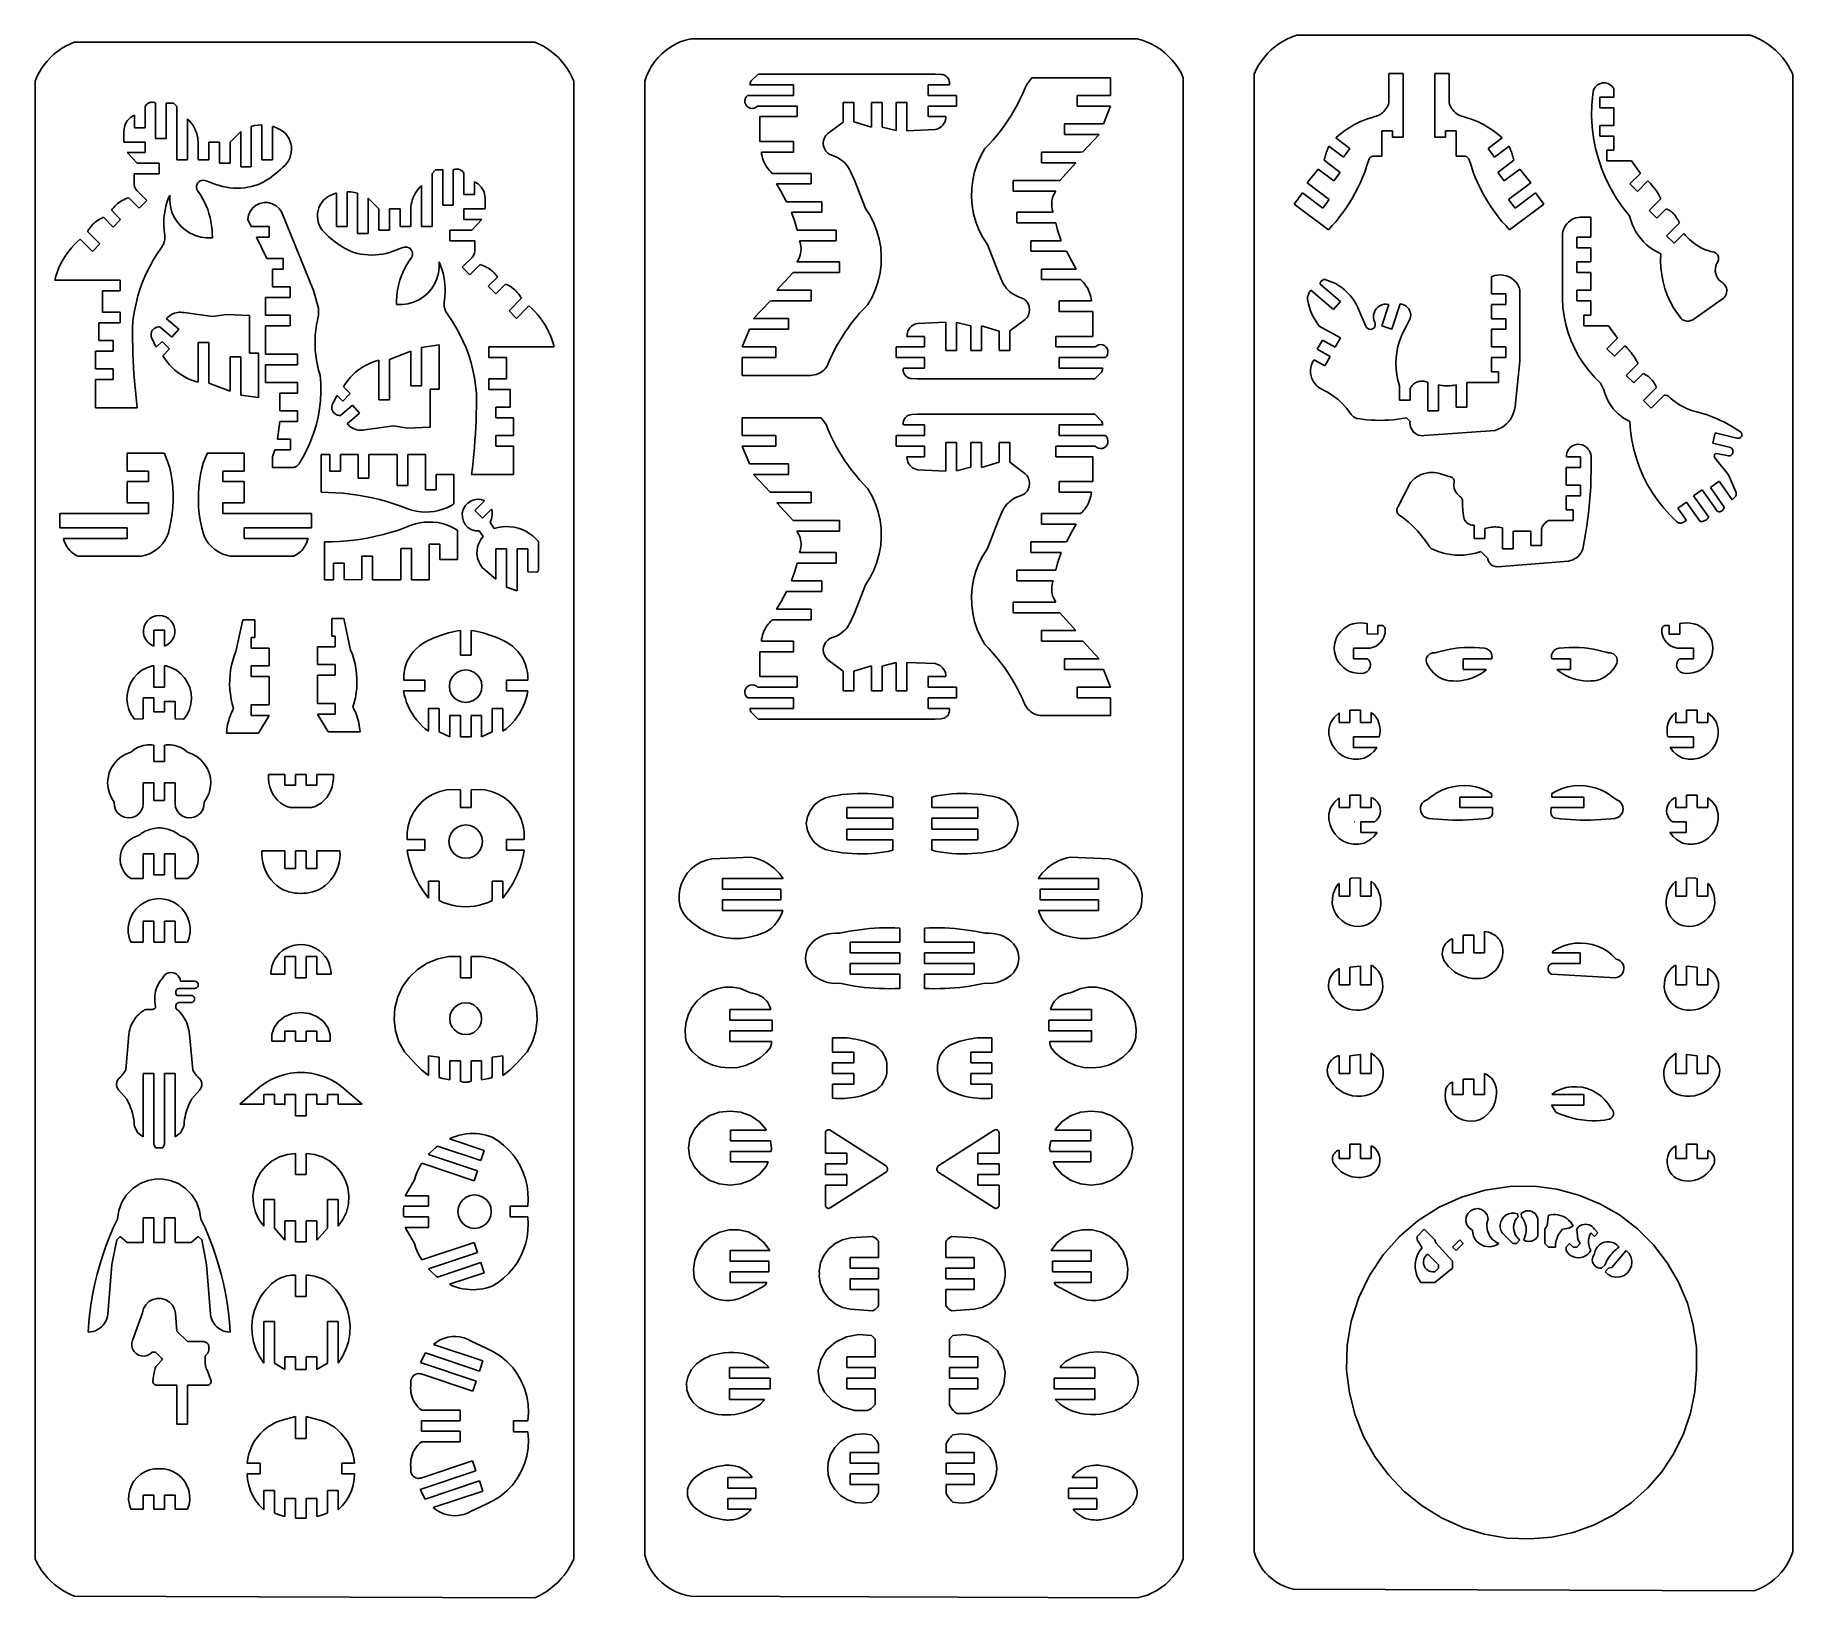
# Model space of a CAD drawing. Extents: x -4.72 to 4.72, y -4.2 to 4.2.
import ezdxf

# ---------------------------------------------------------------- set-up
doc = ezdxf.new("R2010")
doc.units = 0
doc.header["$MEASUREMENT"] = 0
doc.layers.get('0').update_dxf_attribs({"linetype": 'CONTINUOUS'})

msp = doc.modelspace()

# ---------------------------------------------------------------- linework, layer by layer
for p, q in [((-4.5148, 4.1624), (-4.5383, 4.1526)), ((-2.0384, 4.1624), (-4.5148, 4.1624)), ((-2.015, 4.1523), (-2.0384, 4.1624)), ((-1.2562, 4.1638), (-1.2829, 4.1514)), ((-1.2286, 4.1739), (-1.2562, 4.1638)), ((-1.2001, 4.1815), (-1.2286, 4.1739)), ((-1.0408, 4.1815), (-1.2001, 4.1815)), ((1.2001, 4.1815), (-1.0408, 4.1815)), ((1.227, 4.1736), (1.2001, 4.1815)), ((1.2532, 4.1637), (1.227, 4.1736)), ((1.2785, 4.1519), (1.2532, 4.1637)), ((1.9843, 4.1683), (1.9617, 4.1542)), ((2.0079, 4.1808), (1.9843, 4.1683)), ((2.0323, 4.1916), (2.0079, 4.1808)), ((2.0574, 4.2005), (2.0323, 4.1916)), ((4.4958, 4.2005), (2.0574, 4.2005)), ((4.5205, 4.1908), (4.4958, 4.2005)), ((4.5445, 4.1795), (4.5205, 4.1908)), ((4.5677, 4.1666), (4.5445, 4.1795)), ((4.59, 4.1521), (4.5677, 4.1666)), ((-4.6421, 4.0802), (-4.6595, 4.0615)), ((-4.6235, 4.0975), (-4.6421, 4.0802)), ((-4.6037, 4.1135), (-4.6235, 4.0975)), ((-4.5829, 4.1281), (-4.6037, 4.1135)), ((-4.561, 4.1411), (-4.5829, 4.1281)), ((-4.5383, 4.1526), (-4.561, 4.1411)), ((-1.9925, 4.1407), (-2.015, 4.1523)), ((-1.9707, 4.1275), (-1.9925, 4.1407)), ((-1.95, 4.1129), (-1.9707, 4.1275)), ((-1.9303, 4.0969), (-1.95, 4.1129)), ((-1.9117, 4.0795), (-1.9303, 4.0969)), ((-1.8944, 4.061), (-1.9117, 4.0795)), ((-1.3756, 4.0798), (-1.3944, 4.0572)), ((-1.3549, 4.1007), (-1.3756, 4.0798)), ((-1.3324, 4.1197), (-1.3549, 4.1007)), ((-1.3084, 4.1366), (-1.3324, 4.1197)), ((-1.2829, 4.1514), (-1.3084, 4.1366)), ((1.3029, 4.1381), (1.2785, 4.1519)), ((1.3262, 4.1226), (1.3029, 4.1381)), ((1.3482, 4.1053), (1.3262, 4.1226)), ((1.3689, 4.0865), (1.3482, 4.1053)), ((1.388, 4.0661), (1.3689, 4.0865)), ((1.4056, 4.0443), (1.388, 4.0661)), ((1.8833, 4.0823), (1.8672, 4.061)), ((1.9009, 4.1024), (1.8833, 4.0823)), ((1.9199, 4.1211), (1.9009, 4.1024)), ((1.9402, 4.1384), (1.9199, 4.1211)), ((1.9617, 4.1542), (1.9402, 4.1384)), ((4.6112, 4.1362), (4.59, 4.1521)), ((4.6314, 4.119), (4.6112, 4.1362)), ((4.6503, 4.1004), (4.6314, 4.119)), ((4.668, 4.0806), (4.6503, 4.1004)), ((4.6843, 4.0596), (4.668, 4.0806)), ((-4.7146, 3.9763), (-4.7244, 3.9529)), ((-4.7031, 3.999), (-4.7146, 3.9763)), ((-4.69, 4.0209), (-4.7031, 3.999)), ((-4.6755, 4.0418), (-4.69, 4.0209)), ((-4.6595, 4.0615), (-4.6755, 4.0418)), ((-1.8783, 4.0412), (-1.8944, 4.061)), ((-1.8637, 4.0205), (-1.8783, 4.0412)), ((-1.8505, 3.9988), (-1.8637, 4.0205)), ((-1.8389, 3.9762), (-1.8505, 3.9988)), ((-1.8288, 3.9529), (-1.8389, 3.9762)), ((-1.438, 3.9806), (-1.4478, 3.9529)), ((-1.4257, 4.0074), (-1.438, 3.9806)), ((-1.4112, 4.033), (-1.4257, 4.0074)), ((-1.3944, 4.0572), (-1.4112, 4.033)), ((-0.8382, 3.991), (-0.8763, 3.9529)), ((0.1143, 3.991), (-0.8382, 3.991)), ((0.1467, 3.9893), (0.1143, 3.991)), ((0.1533, 3.9885), (0.1467, 3.9893)), ((0.1598, 3.9867), (0.1533, 3.9885)), ((0.1659, 3.9841), (0.1598, 3.9867)), ((0.1716, 3.9806), (0.1659, 3.9841)), ((0.1767, 3.9764), (0.1716, 3.9806)), ((0.1812, 3.9715), (0.1767, 3.9764)), ((0.1849, 3.966), (0.1812, 3.9715)), ((0.6332, 3.9719), (0.6058, 3.9357)), ((1.0567, 3.9719), (0.6332, 3.9719)), ((1.0567, 3.8767), (1.0567, 3.9719)), ((1.4215, 4.0213), (1.4056, 4.0443)), ((1.4356, 3.9971), (1.4215, 4.0213)), ((1.4478, 3.9719), (1.4356, 3.9971)), ((1.4478, -3.991), (1.4478, 3.9719)), ((1.8399, 4.0152), (1.8288, 3.991)), ((1.8288, 3.991), (1.8288, -3.9529)), ((1.8527, 4.0386), (1.8399, 4.0152)), ((1.8672, 4.061), (1.8527, 4.0386)), ((2.5527, 3.8386), (2.5527, 3.9945)), ((2.5527, 3.9945), (2.6289, 3.9945)), ((2.6289, 3.9945), (2.6289, 3.6513)), ((2.8766, 3.9945), (2.8004, 3.9945)), ((2.8004, 3.9945), (2.8004, 3.6513)), ((2.8766, 3.8386), (2.8766, 3.9945)), ((4.6992, 4.0377), (4.6843, 4.0596)), ((4.7126, 4.0147), (4.6992, 4.0377)), ((4.7244, 3.991), (4.7126, 4.0147)), ((4.7244, -3.9529), (4.7244, 3.991)), ((-4.7244, 3.9529), (-4.7244, -3.991)), ((-1.8288, -3.991), (-1.8288, 3.9529)), ((-1.4478, 3.9529), (-1.4478, -3.9719)), ((-0.9026, 3.8687), (-0.8954, 3.8767)), ((-0.6477, 3.8767), (-0.8954, 3.8767)), ((-0.8763, 3.9529), (-0.8822, 3.9338)), ((-0.8822, 3.9338), (-0.6477, 3.9338)), ((-0.6477, 3.9338), (-0.6477, 3.8767)), ((0.0762, 3.9338), (0.1905, 3.9338)), ((0.0762, 3.8767), (0.0762, 3.9338)), ((0.2289, 3.8767), (0.0762, 3.8767)), ((0.1879, 3.96), (0.1849, 3.966)), ((0.1899, 3.9537), (0.1879, 3.96)), ((0.1899, 3.9537), (0.191, 3.9471)), ((0.1905, 3.9338), (0.1912, 3.9404)), ((0.1912, 3.9404), (0.191, 3.9471)), ((0.2289, 3.8195), (0.2289, 3.8767)), ((0.5695, 3.8537), (0.5834, 3.8831)), ((0.5834, 3.8831), (0.5963, 3.9129)), ((0.6058, 3.9357), (0.5963, 3.9129)), ((0.8763, 3.8767), (1.0567, 3.8767)), ((0.8763, 3.8195), (0.8763, 3.8767)), ((3.6484, 3.883), (3.6435, 3.8246)), ((3.6501, 3.8974), (3.6484, 3.883)), ((3.6551, 3.911), (3.6501, 3.8974)), ((3.6633, 3.9231), (3.6551, 3.911)), ((3.674, 3.9328), (3.6633, 3.9231)), ((3.6868, 3.9397), (3.674, 3.9328)), ((3.7008, 3.9434), (3.6868, 3.9397)), ((3.7153, 3.9437), (3.7008, 3.9434)), ((3.7295, 3.9405), (3.7153, 3.9437)), ((3.7425, 3.934), (3.7295, 3.9405)), ((3.7536, 3.9247), (3.7425, 3.934)), ((3.7622, 3.9129), (3.7536, 3.9247)), ((3.7622, 3.9129), (3.7622, 3.8674)), ((-4.1338, 3.8166), (-4.1309, 3.8213)), ((-4.1338, 3.7023), (-4.1338, 3.8166)), ((-4.1309, 3.8213), (-4.1275, 3.8256)), ((-4.1275, 3.8256), (-4.1235, 3.8295)), ((-4.1235, 3.8295), (-4.119, 3.8328)), ((-4.1142, 3.8355), (-4.119, 3.8328)), ((-4.1091, 3.8376), (-4.1142, 3.8355)), ((-4.1091, 3.8376), (-4.1037, 3.839)), ((-4.1037, 3.839), (-4.0982, 3.8397)), ((-4.0982, 3.8397), (-4.0927, 3.8397)), ((-4.0927, 3.8397), (-4.0872, 3.8391)), ((-4.0872, 3.8391), (-4.0818, 3.8377)), ((-4.0818, 3.8377), (-4.0767, 3.8357)), ((-4.0767, 3.8357), (-4.0767, 3.6452)), ((-4.0195, 3.8357), (-3.9814, 3.8357)), ((-4.0195, 3.6452), (-4.0195, 3.8357)), ((-3.9814, 3.8357), (-3.9624, 3.8166)), ((-3.9624, 3.8166), (-3.9624, 3.5309)), ((-0.9095, 3.8484), (-0.9074, 3.859)), ((-0.9086, 3.8376), (-0.9095, 3.8484)), ((-0.9048, 3.8275), (-0.9086, 3.8376)), ((-0.9074, 3.859), (-0.9026, 3.8687)), ((-0.8984, 3.8188), (-0.9048, 3.8275)), ((-0.89, 3.8121), (-0.8984, 3.8188)), ((-0.88, 3.8079), (-0.89, 3.8121)), ((-0.8693, 3.8066), (-0.88, 3.8079)), ((-0.8586, 3.8082), (-0.8693, 3.8066)), ((-0.8488, 3.8126), (-0.8586, 3.8082)), ((-0.8405, 3.8195), (-0.8488, 3.8126)), ((-0.8405, 3.8195), (-0.6286, 3.8195)), ((-0.6286, 3.8195), (-0.6286, 3.7624)), ((-0.381, 3.7333), (-0.381, 3.8386)), ((-0.381, 3.8386), (-0.3238, 3.8386)), ((-0.3238, 3.8386), (-0.3238, 3.7341)), ((-0.2286, 3.7052), (-0.2286, 3.8386)), ((-0.2286, 3.8386), (-0.1714, 3.8386)), ((-0.1714, 3.8386), (-0.1714, 3.7062)), ((-0.0952, 3.6871), (-0.0952, 3.8386)), ((-0.0952, 3.8386), (-0.0381, 3.8386)), ((-0.0381, 3.8386), (-0.0381, 3.6862)), ((0.0762, 3.8195), (0.2289, 3.8195)), ((0.0762, 3.7624), (0.0762, 3.8195)), ((0.5221, 3.7686), (0.5388, 3.7964)), ((0.5388, 3.7964), (0.5546, 3.8248)), ((0.5546, 3.8248), (0.5695, 3.8537)), ((1.0567, 3.8195), (0.8763, 3.8195)), ((1.0567, 3.8195), (1.0181, 3.7243)), ((2.5182, 3.7835), (2.5107, 3.7778)), ((2.5252, 3.7899), (2.5182, 3.7835)), ((2.5316, 3.7968), (2.5252, 3.7899)), ((2.5373, 3.8043), (2.5316, 3.7968)), ((2.5423, 3.8123), (2.5373, 3.8043)), ((2.5465, 3.8208), (2.5423, 3.8123)), ((2.55, 3.8295), (2.5465, 3.8208)), ((2.5527, 3.8386), (2.55, 3.8295)), ((2.8766, 3.8386), (2.8792, 3.8295)), ((2.8792, 3.8295), (2.8827, 3.8208)), ((2.8827, 3.8208), (2.887, 3.8123)), ((2.887, 3.8123), (2.892, 3.8043)), ((2.892, 3.8043), (2.8977, 3.7968)), ((2.8977, 3.7968), (2.904, 3.7899)), ((2.904, 3.7899), (2.911, 3.7835)), ((2.911, 3.7835), (2.9185, 3.7778)), ((3.6435, 3.8246), (3.6427, 3.7659)), ((3.686, 3.8674), (3.7622, 3.8674)), ((3.686, 3.8102), (3.686, 3.8674)), ((3.7622, 3.8102), (3.686, 3.8102)), ((3.7622, 3.715), (3.7622, 3.8102)), ((-4.2481, 3.6833), (-4.2418, 3.7175)), ((-4.2418, 3.7175), (-4.2291, 3.7404)), ((-4.2291, 3.7404), (-4.2101, 3.7595)), ((-4.2101, 3.7595), (-4.191, 3.7704)), ((-4.191, 3.7704), (-4.191, 3.7023)), ((-4.191, 3.7023), (-4.1338, 3.7023)), ((-3.9053, 3.5309), (-3.9053, 3.7506)), ((-3.9053, 3.7506), (-3.897, 3.7423)), ((-3.897, 3.7423), (-3.8892, 3.7336)), ((-3.8892, 3.7336), (-3.8821, 3.7243)), ((-3.8821, 3.7243), (-3.8755, 3.7146)), ((-3.8755, 3.7146), (-3.8696, 3.7045)), ((-3.8696, 3.7045), (-3.8644, 3.694)), ((-3.8644, 3.694), (-3.8599, 3.6832)), ((-3.5454, 3.7142), (-3.5624, 3.7099)), ((-3.5624, 3.4928), (-3.5624, 3.7099)), ((-3.5254, 3.7172), (-3.5454, 3.7142)), ((-3.5052, 3.7182), (-3.5254, 3.7172)), ((-3.5052, 3.7182), (-3.5052, 3.5309)), ((-3.4481, 3.5309), (-3.4481, 3.7099)), ((-3.4454, 3.7092), (-3.4481, 3.7099)), ((-3.4264, 3.7024), (-3.4454, 3.7092)), ((-3.4082, 3.6937), (-3.4264, 3.7024)), ((-3.3909, 3.6833), (-3.4082, 3.6937)), ((-0.8282, 3.7624), (-0.8282, 3.629)), ((-0.6286, 3.7624), (-0.8282, 3.7624)), ((-0.381, 3.7333), (-0.4641, 3.6717)), ((-0.3238, 3.7341), (-0.2286, 3.7052)), ((-0.1714, 3.7062), (-0.0952, 3.6871)), ((0.1133, 3.6931), (-0.0381, 3.6862)), ((0.1715, 3.7624), (0.0762, 3.7624)), ((0.1133, 3.6931), (0.1229, 3.6953)), ((0.1229, 3.6953), (0.1321, 3.6988)), ((0.1321, 3.6988), (0.1407, 3.7037)), ((0.1407, 3.7037), (0.1485, 3.7097)), ((0.1485, 3.7097), (0.1554, 3.7168)), ((0.1554, 3.7168), (0.1612, 3.7248)), ((0.1612, 3.7248), (0.1658, 3.7335)), ((0.1658, 3.7335), (0.169, 3.7428)), ((0.169, 3.7428), (0.171, 3.7525)), ((0.171, 3.7525), (0.1715, 3.7624)), ((0.4465, 3.6631), (0.4667, 3.6885)), ((0.4667, 3.6885), (0.486, 3.7146)), ((0.486, 3.7146), (0.5045, 3.7413)), ((0.5045, 3.7413), (0.5221, 3.7686)), ((0.8087, 3.7243), (1.0181, 3.7243)), ((0.8087, 3.6671), (0.8087, 3.7243)), ((2.2977, 3.6739), (2.3138, 3.6859)), ((2.3138, 3.6859), (2.3304, 3.6972)), ((2.3304, 3.6972), (2.3474, 3.7079)), ((2.3474, 3.7079), (2.3649, 3.7178)), ((2.3649, 3.7178), (2.3827, 3.7271)), ((2.3827, 3.7271), (2.4008, 3.7356)), ((2.4008, 3.7356), (2.4193, 3.7434)), ((2.4193, 3.7434), (2.4381, 3.7505)), ((2.4381, 3.7505), (2.4572, 3.7568)), ((2.4572, 3.7568), (2.4765, 3.7624)), ((2.4855, 3.7651), (2.4765, 3.7624)), ((2.4943, 3.7685), (2.4855, 3.7651)), ((2.5027, 3.7728), (2.4943, 3.7685)), ((2.5107, 3.7778), (2.5027, 3.7728)), ((2.5718, 3.6862), (2.5146, 3.6862)), ((2.5146, 3.6862), (2.5146, 3.5504)), ((2.5718, 3.6513), (2.5718, 3.6862)), ((2.8575, 3.6862), (2.9147, 3.6862)), ((2.8575, 3.6513), (2.8575, 3.6862)), ((2.9147, 3.6862), (2.9147, 3.5504)), ((2.9185, 3.7778), (2.9265, 3.7728)), ((2.9265, 3.7728), (2.9349, 3.7685)), ((2.9349, 3.7685), (2.9437, 3.7651)), ((2.9437, 3.7651), (2.9528, 3.7624)), ((2.972, 3.7568), (2.9528, 3.7624)), ((2.9911, 3.7505), (2.972, 3.7568)), ((3.0099, 3.7434), (2.9911, 3.7505)), ((3.0284, 3.7356), (3.0099, 3.7434)), ((3.0466, 3.7271), (3.0284, 3.7356)), ((3.0644, 3.7178), (3.0466, 3.7271)), ((3.0818, 3.7079), (3.0644, 3.7178)), ((3.0989, 3.6972), (3.0818, 3.7079)), ((3.1154, 3.6859), (3.0989, 3.6972)), ((3.1316, 3.6739), (3.1154, 3.6859)), ((3.6427, 3.7659), (3.6458, 3.7074)), ((3.6458, 3.7074), (3.653, 3.6492)), ((3.686, 3.715), (3.7622, 3.715)), ((3.686, 3.6578), (3.686, 3.715)), ((-4.2481, 3.6261), (-4.2481, 3.6833)), ((-4.1338, 3.6261), (-4.2481, 3.6261)), ((-4.1338, 3.569), (-4.1338, 3.6261)), ((-4.0767, 3.6452), (-4.0195, 3.6452)), ((-3.8599, 3.6832), (-3.856, 3.6721)), ((-3.856, 3.6721), (-3.8529, 3.6608)), ((-3.8529, 3.6608), (-3.8506, 3.6494)), ((-3.8506, 3.6494), (-3.849, 3.6378)), ((-3.849, 3.6378), (-3.8481, 3.6261)), ((-3.8481, 3.5309), (-3.8481, 3.6261)), ((-3.791, 3.6261), (-3.7338, 3.6261)), ((-3.791, 3.6261), (-3.791, 3.5309)), ((-3.7338, 3.6261), (-3.7338, 3.5118)), ((-3.6767, 3.6261), (-3.6195, 3.6833)), ((-3.6767, 3.5118), (-3.6767, 3.6261)), ((-3.6195, 3.6833), (-3.6195, 3.4928)), ((-3.3909, 3.6833), (-3.3795, 3.6723)), ((-3.3795, 3.6723), (-3.3695, 3.66)), ((-3.3695, 3.66), (-3.3611, 3.6465)), ((-3.3611, 3.6465), (-3.3546, 3.6321)), ((-3.3546, 3.6321), (-3.3499, 3.617)), ((-3.3499, 3.617), (-3.3471, 3.6013)), ((-3.3471, 3.6013), (-3.3464, 3.5855)), ((-0.8282, 3.629), (-0.6477, 3.629)), ((-0.6477, 3.629), (-0.6477, 3.5719)), ((-0.4881, 3.6193), (-0.4866, 3.634)), ((-0.4866, 3.6045), (-0.4881, 3.6193)), ((-0.4866, 3.634), (-0.4819, 3.6481)), ((-0.4819, 3.5905), (-0.4866, 3.6045)), ((-0.4819, 3.6481), (-0.4743, 3.6609)), ((-0.4743, 3.6609), (-0.4641, 3.6717)), ((0.381, 3.5909), (0.3585, 3.5512)), ((0.381, 3.5909), (0.4036, 3.6142)), ((0.4036, 3.6142), (0.4254, 3.6383)), ((0.4254, 3.6383), (0.4465, 3.6631)), ((0.9955, 3.6671), (0.8087, 3.6671)), ((0.907, 3.5727), (0.9955, 3.6671)), ((2.2227, 3.5857), (2.2251, 3.5919)), ((2.2251, 3.5919), (2.2276, 3.5981)), ((2.2276, 3.5981), (2.2301, 3.6043)), ((2.3089, 3.5452), (2.2301, 3.6043)), ((2.267, 3.6481), (2.2821, 3.6613)), ((2.3431, 3.5909), (2.267, 3.6481)), ((2.2821, 3.6613), (2.2977, 3.6739)), ((2.3431, 3.5909), (2.3089, 3.5452)), ((2.5718, 3.6513), (2.6289, 3.6513)), ((2.8575, 3.6513), (2.8004, 3.6513)), ((3.0861, 3.5909), (3.1623, 3.6481)), ((3.0861, 3.5909), (3.1204, 3.5452)), ((3.1204, 3.5452), (3.1992, 3.6043)), ((3.1472, 3.6613), (3.1316, 3.6739)), ((3.1623, 3.6481), (3.1472, 3.6613)), ((3.2017, 3.5981), (3.1992, 3.6043)), ((3.2041, 3.5919), (3.2017, 3.5981)), ((3.2065, 3.5857), (3.2041, 3.5919)), ((3.653, 3.6492), (3.6642, 3.5916)), ((3.6642, 3.5916), (3.6793, 3.535)), ((3.7622, 3.6578), (3.686, 3.6578)), ((3.7622, 3.5816), (3.7622, 3.6578)), ((-4.23, 3.569), (-4.1338, 3.569)), ((-4.23, 3.569), (-4.1762, 3.5118)), ((-4.0576, 3.5118), (-4.1762, 3.5118)), ((-4.0576, 3.4547), (-4.0576, 3.5118)), ((-3.9624, 3.5309), (-3.9053, 3.5309)), ((-3.791, 3.5309), (-3.8481, 3.5309)), ((-3.7338, 3.5118), (-3.6767, 3.5118)), ((-3.5052, 3.5309), (-3.4481, 3.5309)), ((-3.3827, 3.5001), (-3.394, 3.4888)), ((-3.3719, 3.5118), (-3.3827, 3.5001)), ((-3.3631, 3.525), (-3.3719, 3.5118)), ((-3.3561, 3.5392), (-3.3631, 3.525)), ((-3.3509, 3.5542), (-3.3561, 3.5392)), ((-3.3477, 3.5697), (-3.3509, 3.5542)), ((-3.3464, 3.5855), (-3.3477, 3.5697)), ((-0.6477, 3.5719), (-0.8202, 3.5719)), ((-0.8202, 3.5719), (-0.8189, 3.561)), ((-0.8189, 3.561), (-0.8168, 3.5503)), ((-0.8168, 3.5503), (-0.8141, 3.5396)), ((-0.8141, 3.5396), (-0.8108, 3.5292)), ((-0.8108, 3.5292), (-0.8067, 3.519)), ((-0.8067, 3.519), (-0.8021, 3.5091)), ((-0.8021, 3.5091), (-0.7968, 3.4995)), ((-0.7968, 3.4995), (-0.7909, 3.4903)), ((-0.4743, 3.5777), (-0.4819, 3.5905)), ((-0.4641, 3.5669), (-0.4743, 3.5777)), ((-0.4519, 3.5584), (-0.4641, 3.5669)), ((-0.4381, 3.5528), (-0.4519, 3.5584)), ((-0.4381, 3.5528), (-0.4276, 3.5493)), ((-0.4276, 3.5493), (-0.4174, 3.5451)), ((-0.4174, 3.5451), (-0.4075, 3.5401)), ((-0.4075, 3.5401), (-0.398, 3.5344)), ((-0.398, 3.5344), (-0.3889, 3.5281)), ((-0.3889, 3.5281), (-0.3803, 3.5211)), ((-0.3803, 3.5211), (-0.3722, 3.5135)), ((-0.3722, 3.5135), (-0.3647, 3.5054)), ((-0.3647, 3.5054), (-0.3578, 3.4967)), ((-0.3578, 3.4967), (-0.3515, 3.4876)), ((0.3399, 3.5095), (0.3256, 3.4662)), ((0.3585, 3.5512), (0.3399, 3.5095)), ((0.6858, 3.5147), (0.6858, 3.5719)), ((0.6858, 3.5719), (0.8848, 3.5719)), ((0.87, 3.5147), (0.6858, 3.5147)), ((0.87, 3.5147), (0.7835, 3.4195)), ((0.8959, 3.5718), (0.8848, 3.5719)), ((0.907, 3.5727), (0.8959, 3.5718)), ((2.2044, 3.5286), (2.2061, 3.5351)), ((2.2915, 3.4627), (2.2044, 3.5286)), ((2.2061, 3.5351), (2.208, 3.5415)), ((2.208, 3.5415), (2.2099, 3.5478)), ((2.2099, 3.5478), (2.2119, 3.5542)), ((2.2119, 3.5542), (2.2139, 3.5606)), ((2.2139, 3.5606), (2.216, 3.5669)), ((2.216, 3.5669), (2.2182, 3.5732)), ((2.2182, 3.5732), (2.2204, 3.5794)), ((2.2204, 3.5794), (2.2227, 3.5857)), ((2.4332, 3.4938), (2.4464, 3.5352)), ((2.4478, 3.5375), (2.4464, 3.5352)), ((2.4494, 3.5396), (2.4478, 3.5375)), ((2.4511, 3.5415), (2.4494, 3.5396)), ((2.453, 3.5433), (2.4511, 3.5415)), ((2.4551, 3.5449), (2.453, 3.5433)), ((2.4573, 3.5464), (2.4551, 3.5449)), ((2.4596, 3.5476), (2.4573, 3.5464)), ((2.4621, 3.5486), (2.4596, 3.5476)), ((2.4646, 3.5494), (2.4621, 3.5486)), ((2.4671, 3.55), (2.4646, 3.5494)), ((2.4697, 3.5503), (2.4671, 3.55)), ((2.4724, 3.5504), (2.4697, 3.5503)), ((2.5146, 3.5504), (2.4724, 3.5504)), ((2.9147, 3.5504), (2.9569, 3.5504)), ((2.9569, 3.5504), (2.9595, 3.5503)), ((2.9595, 3.5503), (2.9621, 3.55)), ((2.9621, 3.55), (2.9647, 3.5494)), ((2.9647, 3.5494), (2.9672, 3.5486)), ((2.9672, 3.5486), (2.9696, 3.5476)), ((2.9696, 3.5476), (2.9719, 3.5464)), ((2.9719, 3.5464), (2.9741, 3.5449)), ((2.9741, 3.5449), (2.9762, 3.5433)), ((2.9762, 3.5433), (2.9781, 3.5415)), ((2.9781, 3.5415), (2.9799, 3.5396)), ((2.9799, 3.5396), (2.9815, 3.5375)), ((2.9815, 3.5375), (2.9829, 3.5352)), ((2.9961, 3.4938), (2.9829, 3.5352)), ((3.1378, 3.4627), (3.2249, 3.5286)), ((3.2088, 3.5794), (3.2065, 3.5857)), ((3.2111, 3.5732), (3.2088, 3.5794)), ((3.2132, 3.5669), (3.2111, 3.5732)), ((3.2153, 3.5606), (3.2132, 3.5669)), ((3.2174, 3.5542), (3.2153, 3.5606)), ((3.2194, 3.5478), (3.2174, 3.5542)), ((3.2213, 3.5415), (3.2194, 3.5478)), ((3.2231, 3.5351), (3.2213, 3.5415)), ((3.2249, 3.5286), (3.2231, 3.5351)), ((3.6793, 3.535), (3.6982, 3.4795)), ((3.725, 3.5816), (3.7622, 3.5816)), ((3.725, 3.5245), (3.725, 3.5816)), ((3.8574, 3.5245), (3.725, 3.5245)), ((3.9047, 3.457), (3.8574, 3.5245)), ((-4.1919, 3.4547), (-4.0576, 3.4547)), ((-4.1919, 3.3989), (-4.1919, 3.4547)), ((-3.8542, 3.3987), (-3.8499, 3.4059)), ((-3.8499, 3.4059), (-3.8442, 3.412)), ((-3.8442, 3.412), (-3.8372, 3.4166)), ((-3.8372, 3.4166), (-3.8293, 3.4196)), ((-3.8293, 3.4196), (-3.821, 3.4207)), ((-3.821, 3.4207), (-3.8127, 3.4198)), ((-3.8127, 3.4198), (-3.8047, 3.4171)), ((-3.7528, 3.3975), (-3.8047, 3.4171)), ((-3.6195, 3.4928), (-3.5624, 3.4928)), ((-3.51, 3.4047), (-3.5243, 3.3975)), ((-3.4959, 3.4123), (-3.51, 3.4047)), ((-3.4822, 3.4204), (-3.4959, 3.4123)), ((-3.4687, 3.4289), (-3.4822, 3.4204)), ((-3.4554, 3.4379), (-3.4687, 3.4289)), ((-3.4425, 3.4473), (-3.4554, 3.4379)), ((-3.4299, 3.4571), (-3.4425, 3.4473)), ((-3.4176, 3.4672), (-3.4299, 3.4571)), ((-3.4056, 3.4778), (-3.4176, 3.4672)), ((-3.394, 3.4888), (-3.4056, 3.4778)), ((-2.5717, 3.4766), (-2.5908, 3.4576)), ((-2.5908, 3.4576), (-2.5908, 3.1718)), ((-2.5336, 3.4766), (-2.5717, 3.4766)), ((-2.5336, 3.2861), (-2.5336, 3.4766)), ((-2.4765, 3.4766), (-2.4714, 3.4787)), ((-2.4765, 3.4766), (-2.4765, 3.2861)), ((-2.4714, 3.4787), (-2.466, 3.48)), ((-2.466, 3.48), (-2.4605, 3.4807)), ((-2.4605, 3.4807), (-2.455, 3.4807)), ((-2.455, 3.4807), (-2.4495, 3.4799)), ((-2.4495, 3.4799), (-2.4441, 3.4785)), ((-2.4441, 3.4785), (-2.439, 3.4765)), ((-2.439, 3.4765), (-2.4342, 3.4737)), ((-2.4342, 3.4737), (-2.4297, 3.4704)), ((-2.4297, 3.4704), (-2.4257, 3.4666)), ((-2.4257, 3.4666), (-2.4223, 3.4623)), ((-2.4223, 3.4623), (-2.4193, 3.4576)), ((-2.4193, 3.3433), (-2.4193, 3.4576)), ((-2.3622, 3.4114), (-2.3622, 3.3433)), ((-2.3431, 3.4004), (-2.3622, 3.4114)), ((-0.7909, 3.4903), (-0.7845, 3.4815)), ((-0.7845, 3.4815), (-0.7775, 3.473)), ((-0.7775, 3.473), (-0.77, 3.4651)), ((-0.77, 3.4651), (-0.762, 3.4576)), ((-0.762, 3.4576), (-0.5524, 3.4576)), ((-0.5524, 3.4576), (-0.5524, 3.4004)), ((-0.3515, 3.4876), (-0.3459, 3.478)), ((-0.3459, 3.478), (-0.341, 3.4681)), ((-0.32, 3.4214), (-0.341, 3.4681)), ((-0.261, 3.269), (-0.32, 3.4214)), ((0.3156, 3.4217), (0.3101, 3.3764)), ((0.3256, 3.4662), (0.3156, 3.4217)), ((0.5334, 3.3623), (0.5334, 3.4195)), ((0.5334, 3.4195), (0.7835, 3.4195)), ((2.1133, 3.4062), (2.1732, 3.48)), ((2.2327, 3.3166), (2.1133, 3.4062)), ((2.1732, 3.48), (2.2572, 3.417)), ((2.2572, 3.417), (2.2915, 3.4627)), ((2.3997, 3.4076), (2.3865, 3.3797)), ((2.4118, 3.4359), (2.3997, 3.4076)), ((2.423, 3.4647), (2.4118, 3.4359)), ((2.4332, 3.4938), (2.423, 3.4647)), ((2.9961, 3.4938), (3.0063, 3.4647)), ((3.0063, 3.4647), (3.0174, 3.4359)), ((3.0174, 3.4359), (3.0296, 3.4076)), ((3.0296, 3.4076), (3.0427, 3.3797)), ((3.1721, 3.417), (3.1378, 3.4627)), ((3.2561, 3.48), (3.1721, 3.417)), ((3.1966, 3.3166), (3.3159, 3.4062)), ((3.3159, 3.4062), (3.2561, 3.48)), ((3.6982, 3.4795), (3.721, 3.4254)), ((3.721, 3.4254), (3.7473, 3.373)), ((3.8481, 3.4004), (3.9047, 3.457)), ((3.8885, 3.36), (3.9451, 3.4166)), ((3.9592, 3.4025), (3.9451, 3.4166)), ((3.9724, 3.3876), (3.9592, 3.4025)), ((-4.2567, 3.3114), (-4.2651, 3.3063)), ((-4.2479, 3.3159), (-4.2567, 3.3114)), ((-4.239, 3.32), (-4.2479, 3.3159)), ((-4.2298, 3.3235), (-4.239, 3.32)), ((-4.2204, 3.3265), (-4.2298, 3.3235)), ((-4.165, 3.2711), (-4.2204, 3.3265)), ((-4.19, 3.3867), (-4.1919, 3.3989)), ((-4.1854, 3.3752), (-4.19, 3.3867)), ((-4.1782, 3.3651), (-4.1854, 3.3752)), ((-4.1246, 3.3115), (-4.1782, 3.3651)), ((-4.165, 3.2711), (-4.1246, 3.3115)), ((-4.0087, 3.3209), (-4.0157, 3.301)), ((-4.0005, 3.3404), (-4.0087, 3.3209)), ((-4.001, 3.3097), (-4.0005, 3.3404)), ((-3.9971, 3.2792), (-4.001, 3.3097)), ((-3.8573, 3.3824), (-3.8567, 3.3907)), ((-3.856, 3.3741), (-3.8573, 3.3824)), ((-3.8567, 3.3907), (-3.8542, 3.3987)), ((-3.8529, 3.3663), (-3.856, 3.3741)), ((-3.8481, 3.3594), (-3.8529, 3.3663)), ((-3.8481, 3.3594), (-3.8358, 3.3412)), ((-3.8358, 3.3412), (-3.8245, 3.3224)), ((-3.8245, 3.3224), (-3.8143, 3.3029)), ((-3.7344, 3.3914), (-3.7528, 3.3975)), ((-3.7156, 3.3865), (-3.7344, 3.3914)), ((-3.6966, 3.3826), (-3.7156, 3.3865)), ((-3.6773, 3.3798), (-3.6966, 3.3826)), ((-3.658, 3.3781), (-3.6773, 3.3798)), ((-3.6385, 3.3775), (-3.658, 3.3781)), ((-3.6191, 3.3781), (-3.6385, 3.3775)), ((-3.5998, 3.3798), (-3.6191, 3.3781)), ((-3.5805, 3.3826), (-3.5998, 3.3798)), ((-3.5615, 3.3865), (-3.5805, 3.3826)), ((-3.5427, 3.3914), (-3.5615, 3.3865)), ((-3.5243, 3.3975), (-3.5427, 3.3914)), ((-3.1737, 3.3133), (-3.1837, 3.3009)), ((-3.1623, 3.3242), (-3.1737, 3.3133)), ((-3.1623, 3.3242), (-3.145, 3.3347)), ((-3.145, 3.3347), (-3.1268, 3.3434)), ((-3.1268, 3.3434), (-3.1078, 3.3502)), ((-3.1078, 3.3502), (-3.1052, 3.3509)), ((-3.1052, 3.1718), (-3.1052, 3.3509)), ((-3.048, 3.1718), (-3.048, 3.3591)), ((-3.048, 3.3591), (-3.0278, 3.3581)), ((-3.0278, 3.3581), (-3.0078, 3.3551)), ((-3.0078, 3.3551), (-2.9908, 3.3509)), ((-2.9908, 3.1337), (-2.9908, 3.3509)), ((-2.8766, 3.2671), (-2.9337, 3.3242)), ((-2.9337, 3.3242), (-2.9337, 3.1337)), ((-2.6972, 3.3131), (-2.7003, 3.3018)), ((-2.6933, 3.3242), (-2.6972, 3.3131)), ((-2.6888, 3.335), (-2.6933, 3.3242)), ((-2.6836, 3.3454), (-2.6888, 3.335)), ((-2.6777, 3.3555), (-2.6836, 3.3454)), ((-2.6711, 3.3653), (-2.6777, 3.3555)), ((-2.664, 3.3745), (-2.6711, 3.3653)), ((-2.6562, 3.3833), (-2.664, 3.3745)), ((-2.648, 3.3916), (-2.6562, 3.3833)), ((-2.648, 3.1718), (-2.648, 3.3916)), ((-2.3622, 3.3433), (-2.4193, 3.3433)), ((-2.3241, 3.3814), (-2.3431, 3.4004)), ((-2.3114, 3.3585), (-2.3241, 3.3814)), ((-2.305, 3.3242), (-2.3114, 3.3585)), ((-2.305, 3.2671), (-2.305, 3.3242)), ((-0.5524, 3.4004), (-0.7389, 3.4004)), ((-0.7389, 3.4004), (-0.7161, 3.3623)), ((-0.7161, 3.3623), (-0.6858, 3.3052)), ((0.3101, 3.3764), (0.309, 3.3308)), ((0.309, 3.3308), (0.3124, 3.2853)), ((0.763, 3.3623), (0.5334, 3.3623)), ((0.7428, 3.3169), (0.7412, 3.307)), ((0.7453, 3.3266), (0.7428, 3.3169)), ((0.7486, 3.336), (0.7453, 3.3266)), ((0.7526, 3.3452), (0.7486, 3.336)), ((0.7574, 3.354), (0.7526, 3.3452)), ((0.763, 3.3623), (0.7574, 3.354)), ((2.0889, 3.353), (2.0432, 3.292)), ((2.0889, 3.353), (2.1984, 3.2709)), ((2.1984, 3.2709), (2.2327, 3.3166)), ((2.3574, 3.3254), (2.3414, 3.2991)), ((2.3724, 3.3523), (2.3574, 3.3254)), ((2.3865, 3.3797), (2.3724, 3.3523)), ((3.0427, 3.3797), (3.0568, 3.3523)), ((3.0568, 3.3523), (3.0719, 3.3254)), ((3.0719, 3.3254), (3.0878, 3.2991)), ((3.2309, 3.2709), (3.1966, 3.3166)), ((3.3403, 3.353), (3.2309, 3.2709)), ((3.3403, 3.353), (3.386, 3.292)), ((3.7473, 3.373), (3.7772, 3.3226)), ((3.7772, 3.3226), (3.8105, 3.2743)), ((3.8885, 3.36), (3.8481, 3.4004)), ((3.9527, 3.2578), (4.0156, 3.3207)), ((3.9847, 3.3719), (3.9724, 3.3876)), ((3.996, 3.3554), (3.9847, 3.3719)), ((4.0064, 3.3384), (3.996, 3.3554)), ((4.0156, 3.3207), (4.0064, 3.3384)), ((-4.3751, 3.2128), (-4.3835, 3.2079)), ((-4.3665, 3.2172), (-4.3751, 3.2128)), ((-4.3575, 3.2212), (-4.3665, 3.2172)), ((-4.3575, 3.2212), (-4.3053, 3.1689)), ((-4.3086, 3.2668), (-4.3144, 3.2589)), ((-4.2649, 3.2093), (-4.3144, 3.2589)), ((-4.3023, 3.2744), (-4.3086, 3.2668)), ((-4.2956, 3.2816), (-4.3023, 3.2744)), ((-4.2885, 3.2884), (-4.2956, 3.2816)), ((-4.2811, 3.2948), (-4.2885, 3.2884)), ((-4.2733, 3.3008), (-4.2811, 3.2948)), ((-4.2651, 3.3063), (-4.2733, 3.3008)), ((-4.032, 3.2182), (-4.033, 3.1971)), ((-4.0297, 3.2392), (-4.032, 3.2182)), ((-4.0263, 3.2601), (-4.0297, 3.2392)), ((-4.0216, 3.2807), (-4.0263, 3.2601)), ((-4.0157, 3.301), (-4.0216, 3.2807)), ((-3.9888, 3.2497), (-3.9971, 3.2792)), ((-3.9763, 3.2216), (-3.9888, 3.2497)), ((-3.9598, 3.1957), (-3.9763, 3.2216)), ((-3.8143, 3.3029), (-3.805, 3.283)), ((-3.805, 3.283), (-3.7969, 3.2626)), ((-3.7969, 3.2626), (-3.7899, 3.2418)), ((-3.7899, 3.2418), (-3.784, 3.2206)), ((-3.784, 3.2206), (-3.7792, 3.1992)), ((-3.5774, 3.2323), (-3.5814, 3.2099)), ((-3.5683, 3.2532), (-3.5774, 3.2323)), ((-3.5545, 3.2713), (-3.5683, 3.2532)), ((-3.537, 3.2858), (-3.5545, 3.2713)), ((-3.5165, 3.2957), (-3.537, 3.2858)), ((-3.4943, 3.3006), (-3.5165, 3.2957)), ((-3.4715, 3.3002), (-3.4943, 3.3006)), ((-3.4495, 3.2945), (-3.4715, 3.3002)), ((-3.4294, 3.2838), (-3.4495, 3.2945)), ((-3.4123, 3.2688), (-3.4294, 3.2838)), ((-3.3993, 3.2501), (-3.4123, 3.2688)), ((-3.3909, 3.229), (-3.3993, 3.2501)), ((-3.3757, 3.189), (-3.3909, 3.229)), ((-3.2061, 3.2423), (-3.2068, 3.2265)), ((-3.2068, 3.2265), (-3.2055, 3.2107)), ((-3.2033, 3.2579), (-3.2061, 3.2423)), ((-3.1986, 3.273), (-3.2033, 3.2579)), ((-3.1921, 3.2875), (-3.1986, 3.273)), ((-3.1837, 3.3009), (-3.1921, 3.2875)), ((-2.8766, 3.1528), (-2.8766, 3.2671)), ((-2.8194, 3.2671), (-2.8194, 3.1528)), ((-2.7622, 3.2671), (-2.8194, 3.2671)), ((-2.7622, 3.2671), (-2.7622, 3.1718)), ((-2.7042, 3.2787), (-2.7051, 3.2671)), ((-2.7051, 3.1718), (-2.7051, 3.2671)), ((-2.7026, 3.2903), (-2.7042, 3.2787)), ((-2.7003, 3.3018), (-2.7026, 3.2903)), ((-2.4765, 3.2861), (-2.5336, 3.2861)), ((-2.4193, 3.2671), (-2.305, 3.2671)), ((-2.4193, 3.2099), (-2.4193, 3.2671)), ((-0.6858, 3.3052), (-0.4953, 3.3052)), ((-0.6586, 3.248), (-0.6386, 3.1909)), ((-0.4953, 3.248), (-0.6586, 3.248)), ((-0.4953, 3.3052), (-0.4953, 3.248)), ((-0.2364, 3.2305), (-0.261, 3.269)), ((-0.2158, 3.1898), (-0.2364, 3.2305)), ((0.3124, 3.2853), (0.3203, 3.2403)), ((0.3203, 3.2403), (0.3326, 3.1964)), ((0.5525, 3.248), (0.7486, 3.248)), ((0.5525, 3.1909), (0.5525, 3.248)), ((0.7412, 3.307), (0.7404, 3.297)), ((0.7404, 3.297), (0.7404, 3.287)), ((0.7404, 3.287), (0.7412, 3.2771)), ((0.7412, 3.2771), (0.7428, 3.2672)), ((0.7428, 3.2672), (0.7453, 3.2575)), ((0.7453, 3.2575), (0.7486, 3.248)), ((2.0432, 3.292), (2.2274, 3.1539)), ((2.2882, 3.2235), (2.2687, 3.1996)), ((2.3068, 3.2481), (2.2882, 3.2235)), ((2.3245, 3.2733), (2.3068, 3.2481)), ((2.3414, 3.2991), (2.3245, 3.2733)), ((3.0878, 3.2991), (3.1047, 3.2733)), ((3.1047, 3.2733), (3.1225, 3.2481)), ((3.1225, 3.2481), (3.1411, 3.2235)), ((3.1411, 3.2235), (3.1605, 3.1996)), ((3.386, 3.292), (3.2019, 3.1539)), ((3.5366, 3.2092), (3.5471, 3.2144)), ((3.5471, 3.2144), (3.5582, 3.2183)), ((3.5582, 3.2183), (3.5697, 3.2208)), ((3.5697, 3.2208), (3.5814, 3.2221)), ((3.6386, 3.2221), (3.5814, 3.2221)), ((3.6386, 3.1147), (3.6386, 3.2221)), ((3.8105, 3.2743), (3.8471, 3.2285)), ((3.8471, 3.2285), (3.8529, 3.2064)), ((3.9931, 3.2174), (3.9527, 3.2578)), ((4.0429, 3.2672), (3.9931, 3.2174)), ((4.0486, 3.2649), (4.0429, 3.2672)), ((4.0541, 3.2623), (4.0486, 3.2649)), ((4.0595, 3.2593), (4.0541, 3.2623)), ((4.0647, 3.256), (4.0595, 3.2593)), ((4.0697, 3.2525), (4.0647, 3.256)), ((4.0745, 3.2487), (4.0697, 3.2525)), ((4.079, 3.2446), (4.0745, 3.2487)), ((4.0834, 3.2403), (4.079, 3.2446)), ((4.0874, 3.2357), (4.0834, 3.2403)), ((4.0912, 3.2309), (4.0874, 3.2357)), ((4.0948, 3.226), (4.0912, 3.2309)), ((4.098, 3.2208), (4.0948, 3.226)), ((4.0997, 3.2185), (4.098, 3.2208)), ((4.1013, 3.2162), (4.0997, 3.2185)), ((4.1028, 3.2138), (4.1013, 3.2162)), ((4.1044, 3.2115), (4.1028, 3.2138)), ((-4.4379, 3.1532), (-4.4428, 3.1448)), ((-4.3764, 3.0784), (-4.4428, 3.1448)), ((-4.4326, 3.1613), (-4.4379, 3.1532)), ((-4.4268, 3.1691), (-4.4326, 3.1613)), ((-4.4206, 3.1766), (-4.4268, 3.1691)), ((-4.4139, 3.1837), (-4.4206, 3.1766)), ((-4.4068, 3.1904), (-4.4139, 3.1837)), ((-4.3994, 3.1967), (-4.4068, 3.1904)), ((-4.3916, 3.2025), (-4.3994, 3.1967)), ((-4.3835, 3.2079), (-4.3916, 3.2025)), ((-4.3053, 3.1689), (-4.2649, 3.2093)), ((-4.033, 3.1971), (-4.0327, 3.176)), ((-4.0327, 3.176), (-4.0313, 3.1549)), ((-4.0313, 3.1549), (-4.0286, 3.134)), ((-4.0275, 3.1275), (-4.0286, 3.134)), ((-4.0269, 3.121), (-4.0275, 3.1275)), ((-4.0268, 3.1145), (-4.0269, 3.121)), ((-3.9398, 3.1725), (-3.9598, 3.1957)), ((-3.9165, 3.1524), (-3.9398, 3.1725)), ((-3.8906, 3.136), (-3.9165, 3.1524)), ((-3.8626, 3.1235), (-3.8906, 3.136)), ((-3.833, 3.1151), (-3.8626, 3.1235)), ((-3.7792, 3.1992), (-3.7757, 3.1775)), ((-3.7757, 3.1775), (-3.7732, 3.1557)), ((-3.7732, 3.1557), (-3.772, 3.1337)), ((-3.772, 3.1337), (-3.7719, 3.1118)), ((-3.5814, 3.2099), (-3.5633, 3.1718)), ((-3.5633, 3.1718), (-3.4671, 3.1718)), ((-3.4671, 3.1718), (-3.4671, 3.1147)), ((-3.2275, 2.8278), (-3.3757, 3.189)), ((-3.2055, 3.2107), (-3.2023, 3.1952)), ((-3.2023, 3.1952), (-3.1971, 3.1802)), ((-3.1971, 3.1802), (-3.1901, 3.166)), ((-3.1901, 3.166), (-3.1813, 3.1528)), ((-3.1813, 3.1528), (-3.1705, 3.1411)), ((-3.1705, 3.1411), (-3.1592, 3.1298)), ((-3.1592, 3.1298), (-3.1476, 3.1188)), ((-3.1476, 3.1188), (-3.1356, 3.1082)), ((-3.048, 3.1718), (-3.1052, 3.1718)), ((-2.9337, 3.1337), (-2.9908, 3.1337)), ((-2.8194, 3.1528), (-2.8766, 3.1528)), ((-2.7622, 3.1718), (-2.7051, 3.1718)), ((-2.5908, 3.1718), (-2.648, 3.1718)), ((-2.4955, 3.1528), (-2.377, 3.1528)), ((-2.4955, 3.0956), (-2.4955, 3.1528)), ((-2.3231, 3.2099), (-2.4193, 3.2099)), ((-2.3231, 3.2099), (-2.377, 3.1528)), ((-0.6386, 3.1909), (-0.6286, 3.1528)), ((-0.6286, 3.1528), (-0.4191, 3.1528)), ((-0.4191, 3.1528), (-0.4191, 3.0956)), ((-0.1992, 3.1473), (-0.2158, 3.1898)), ((-0.187, 3.1033), (-0.1992, 3.1473)), ((0.3326, 3.1964), (0.3491, 3.1538)), ((0.3491, 3.1538), (0.3698, 3.1131)), ((0.762, 3.1909), (0.5525, 3.1909)), ((0.772, 3.1528), (0.762, 3.1909)), ((0.792, 3.0956), (0.772, 3.1528)), ((2.2484, 3.1764), (2.2274, 3.1539)), ((2.2687, 3.1996), (2.2484, 3.1764)), ((3.1605, 3.1996), (3.1808, 3.1764)), ((3.1808, 3.1764), (3.2019, 3.1539)), ((3.4862, 3.1337), (3.4883, 3.1453)), ((3.4862, 3.1337), (3.4862, 2.8289)), ((3.4883, 3.1453), (3.4917, 3.1565)), ((3.4917, 3.1565), (3.4964, 3.1673)), ((3.4964, 3.1673), (3.5024, 3.1775)), ((3.5024, 3.1775), (3.5095, 3.1868)), ((3.5095, 3.1868), (3.5176, 3.1953)), ((3.5176, 3.1953), (3.5267, 3.2028)), ((3.5267, 3.2028), (3.5366, 3.2092)), ((3.8529, 3.2064), (3.8605, 3.1848)), ((3.8605, 3.1848), (3.8697, 3.164)), ((3.8697, 3.164), (3.8805, 3.1439)), ((3.8929, 3.1247), (3.8805, 3.1439)), ((3.8929, 3.1247), (3.9067, 3.1065)), ((4.0454, 3.1219), (4.1153, 3.1918)), ((4.0859, 3.0815), (4.0454, 3.1219)), ((4.1392, 3.1349), (4.0859, 3.0815)), ((4.1059, 3.2091), (4.1044, 3.2115)), ((4.1073, 3.2067), (4.1059, 3.2091)), ((4.1087, 3.2042), (4.1073, 3.2067)), ((4.1101, 3.2018), (4.1087, 3.2042)), ((4.1115, 3.1993), (4.1101, 3.2018)), ((4.1128, 3.1968), (4.1115, 3.1993)), ((4.114, 3.1943), (4.1128, 3.1968)), ((4.1153, 3.1918), (4.114, 3.1943)), ((4.1392, 3.1349), (4.148, 3.1232)), ((4.148, 3.1232), (4.1577, 3.1121)), ((-4.543, 3.0401), (-4.556, 3.0224)), ((-4.5292, 3.0572), (-4.543, 3.0401)), ((-4.5146, 3.0736), (-4.5292, 3.0572)), ((-4.4991, 3.0892), (-4.5146, 3.0736)), ((-4.4829, 3.104), (-4.4991, 3.0892)), ((-4.4157, 3.0368), (-4.4829, 3.104)), ((-4.4157, 3.0368), (-4.3764, 3.0784)), ((-4.0904, 2.99), (-4.0685, 3.0254)), ((-4.0685, 3.0254), (-4.0449, 3.0597)), ((-4.0449, 3.0597), (-4.0412, 3.0651)), ((-4.0412, 3.0651), (-4.038, 3.0707)), ((-4.038, 3.0707), (-4.0351, 3.0766)), ((-4.0351, 3.0766), (-4.0326, 3.0826)), ((-4.0326, 3.0826), (-4.0306, 3.0888)), ((-4.0306, 3.0888), (-4.029, 3.0951)), ((-4.029, 3.0951), (-4.0278, 3.1015)), ((-4.0278, 3.1015), (-4.027, 3.108)), ((-4.027, 3.108), (-4.0268, 3.1145)), ((-3.8026, 3.1112), (-3.833, 3.1151)), ((-3.7719, 3.1118), (-3.8026, 3.1112)), ((-3.4671, 3.1147), (-3.5342, 3.1147)), ((-3.5342, 3.1147), (-3.4791, 3.0004)), ((-3.1356, 3.1082), (-3.1233, 3.098)), ((-3.1233, 3.098), (-3.1107, 3.0882)), ((-3.1107, 3.0882), (-3.0978, 3.0788)), ((-3.0978, 3.0788), (-3.0845, 3.0699)), ((-3.0845, 3.0699), (-3.071, 3.0614)), ((-3.071, 3.0614), (-3.0573, 3.0533)), ((-3.0573, 3.0533), (-3.0432, 3.0457)), ((-3.0432, 3.0457), (-3.029, 3.0385)), ((-3.029, 3.0385), (-3.0105, 3.0324)), ((-3.0105, 3.0324), (-2.9917, 3.0274)), ((-2.9917, 3.0274), (-2.9727, 3.0235)), ((-2.8566, 3.0235), (-2.8376, 3.0274)), ((-2.8376, 3.0274), (-2.8188, 3.0324)), ((-2.8188, 3.0324), (-2.8003, 3.0385)), ((-2.8003, 3.0385), (-2.7485, 3.0581)), ((-2.7405, 3.0608), (-2.7485, 3.0581)), ((-2.7322, 3.0616), (-2.7405, 3.0608)), ((-2.7239, 3.0605), (-2.7322, 3.0616)), ((-2.716, 3.0576), (-2.7239, 3.0605)), ((-2.709, 3.053), (-2.716, 3.0576)), ((-2.7033, 3.0469), (-2.709, 3.053)), ((-2.699, 3.0397), (-2.7033, 3.0469)), ((-2.6965, 3.0317), (-2.699, 3.0397)), ((-2.6959, 3.0233), (-2.6965, 3.0317)), ((-2.3613, 3.0956), (-2.4955, 3.0956)), ((-2.3678, 3.0161), (-2.3632, 3.0276)), ((-2.3632, 3.0276), (-2.3613, 3.0399)), ((-2.3613, 3.0399), (-2.3613, 3.0956)), ((-0.4191, 3.0956), (-0.6152, 3.0956)), ((-0.612, 3.0862), (-0.6152, 3.0956)), ((-0.6095, 3.0765), (-0.612, 3.0862)), ((-0.612, 3.0171), (-0.6095, 3.0268)), ((-0.6095, 3.0765), (-0.6078, 3.0666)), ((-0.6095, 3.0268), (-0.6078, 3.0366)), ((-0.607, 3.0566), (-0.6078, 3.0666)), ((-0.6078, 3.0366), (-0.607, 3.0466)), ((-0.607, 3.0466), (-0.607, 3.0566)), ((-0.1791, 3.0584), (-0.187, 3.1033)), ((-0.1757, 3.0129), (-0.1791, 3.0584)), ((0.3698, 3.1131), (0.3943, 3.0747)), ((0.3943, 3.0747), (0.4534, 2.9223)), ((0.6287, 3.0956), (0.792, 3.0956)), ((0.6287, 3.0385), (0.6287, 3.0956)), ((0.8192, 3.0385), (0.6287, 3.0385)), ((0.8495, 2.9813), (0.8192, 3.0385)), ((3.5624, 3.1147), (3.6386, 3.1147)), ((3.5624, 3.0575), (3.5624, 3.1147)), ((3.6386, 3.0575), (3.5624, 3.0575)), ((3.6386, 2.9813), (3.6386, 3.0575)), ((3.9067, 3.1065), (3.9219, 3.0895)), ((3.9219, 3.0895), (3.9384, 3.0737)), ((3.9561, 3.0593), (3.9384, 3.0737)), ((3.9561, 3.0593), (3.9749, 3.0463)), ((3.9749, 3.0463), (3.9946, 3.0348)), ((3.9946, 3.0348), (4.0152, 3.0249)), ((4.0152, 3.0249), (4.0138, 2.9872)), ((4.1577, 3.1121), (4.1681, 3.1017)), ((4.1681, 3.1017), (4.1792, 3.0921)), ((4.1792, 3.0921), (4.191, 3.0833)), ((4.191, 3.0833), (4.1964, 3.0799)), ((4.1964, 3.0799), (4.2043, 3.0739)), ((4.2043, 3.0739), (4.219, 3.0644)), ((4.219, 3.0644), (4.2344, 3.056)), ((4.2344, 3.056), (4.2503, 3.0487)), ((4.2503, 3.0487), (4.2668, 3.0425)), ((4.2668, 3.0425), (4.2836, 3.0375)), ((4.2836, 3.0375), (4.3007, 3.0337)), ((4.3055, 3.0316), (4.3007, 3.0337)), ((4.3099, 3.0288), (4.3055, 3.0316)), ((4.3139, 3.0255), (4.3099, 3.0288)), ((4.3174, 3.0216), (4.3139, 3.0255)), ((-4.5983, 2.9455), (-4.6064, 2.9251)), ((-4.5892, 2.9655), (-4.5983, 2.9455)), ((-4.579, 2.985), (-4.5892, 2.9655)), ((-4.568, 3.004), (-4.579, 2.985)), ((-4.568, 3.004), (-4.556, 3.0224)), ((-4.1287, 2.916), (-4.1105, 2.9535)), ((-4.1105, 2.9535), (-4.0904, 2.99)), ((-3.4791, 3.0004), (-3.3909, 3.0004)), ((-3.3909, 2.9432), (-3.4481, 2.9432)), ((-3.4481, 2.9432), (-3.4481, 2.848)), ((-3.3909, 3.0004), (-3.3909, 2.9432)), ((-2.9727, 3.0235), (-2.9534, 3.0207)), ((-2.9534, 3.0207), (-2.9341, 3.019)), ((-2.9341, 3.019), (-2.9147, 3.0185)), ((-2.9147, 3.0185), (-2.8952, 3.019)), ((-2.8952, 3.019), (-2.8759, 3.0207)), ((-2.8759, 3.0207), (-2.8566, 3.0235)), ((-2.7389, 2.9439), (-2.7482, 2.924)), ((-2.7287, 2.9633), (-2.7389, 2.9439)), ((-2.7174, 2.9822), (-2.7287, 2.9633)), ((-2.7051, 3.0004), (-2.7174, 2.9822)), ((-2.7051, 3.0004), (-2.7003, 3.0073)), ((-2.7003, 3.0073), (-2.6972, 3.015)), ((-2.6972, 3.015), (-2.6959, 3.0233)), ((-2.5561, 2.9202), (-2.5522, 2.9506)), ((-2.5527, 2.9813), (-2.5445, 2.9619)), ((-2.5522, 2.9506), (-2.5527, 2.9813)), ((-2.5445, 2.9619), (-2.5375, 2.9419)), ((-2.5375, 2.9419), (-2.5316, 2.9216)), ((-2.4286, 2.9525), (-2.375, 3.006)), ((-2.3882, 2.9121), (-2.4286, 2.9525)), ((-2.3882, 2.9121), (-2.3328, 2.9675)), ((-2.375, 3.006), (-2.3678, 3.0161)), ((-2.3328, 2.9675), (-2.3234, 2.9645)), ((-2.3234, 2.9645), (-2.3142, 2.9609)), ((-2.3142, 2.9609), (-2.3053, 2.9569)), ((-2.3053, 2.9569), (-2.2965, 2.9523)), ((-2.2965, 2.9523), (-2.2881, 2.9473)), ((-2.2881, 2.9473), (-2.2799, 2.9418)), ((-2.2799, 2.9418), (-2.2721, 2.9358)), ((-2.2721, 2.9358), (-2.2647, 2.9294)), ((-2.2647, 2.9294), (-2.2576, 2.9226)), ((-0.6296, 2.9813), (-0.6241, 2.9897)), ((-0.6296, 2.9813), (-0.4, 2.9813)), ((-0.6241, 2.9897), (-0.6193, 2.9985)), ((-0.6193, 2.9985), (-0.6152, 3.0076)), ((-0.6152, 3.0076), (-0.612, 3.0171)), ((-0.4, 2.9813), (-0.4, 2.9242)), ((-0.1823, 2.922), (-0.1767, 2.9673)), ((-0.1767, 2.9673), (-0.1757, 3.0129)), ((0.6858, 2.9432), (0.8723, 2.9432)), ((0.6858, 2.8861), (0.6858, 2.9432)), ((0.8723, 2.9432), (0.8495, 2.9813)), ((3.5624, 2.9813), (3.6386, 2.9813)), ((3.5624, 2.9242), (3.5624, 2.9813)), ((4.0138, 2.9872), (4.0152, 2.9494)), ((4.0152, 2.9494), (4.0196, 2.9119)), ((4.3079, 2.9456), (4.3077, 2.9326)), ((4.3077, 2.9326), (4.3096, 2.9198)), ((4.3101, 2.9584), (4.3079, 2.9456)), ((4.3144, 2.9707), (4.3101, 2.9584)), ((4.3206, 2.9821), (4.3144, 2.9707)), ((4.3174, 3.0216), (4.3203, 3.0172)), ((4.3225, 3.0125), (4.3203, 3.0172)), ((4.3206, 2.9821), (4.3227, 2.9868)), ((4.3241, 3.0075), (4.3225, 3.0125)), ((4.3227, 2.9868), (4.3242, 2.9919)), ((4.3249, 3.0023), (4.3241, 3.0075)), ((4.3242, 2.9919), (4.3249, 2.9971)), ((4.3249, 2.9971), (4.3249, 3.0023)), ((-4.6134, 2.9043), (-4.6194, 2.8832)), ((-4.2672, 2.8832), (-4.6194, 2.8832)), ((-4.6064, 2.9251), (-4.6134, 2.9043)), ((-4.2672, 2.826), (-4.2672, 2.8832)), ((-4.1718, 2.7989), (-4.1594, 2.8386)), ((-4.1594, 2.8386), (-4.1451, 2.8777)), ((-4.1451, 2.8777), (-4.1287, 2.916)), ((-3.4481, 2.848), (-3.3528, 2.848)), ((-3.3528, 2.848), (-3.3528, 2.7908)), ((-2.774, 2.8401), (-2.7775, 2.8185)), ((-2.7692, 2.8616), (-2.774, 2.8401)), ((-2.7633, 2.8827), (-2.7692, 2.8616)), ((-2.7563, 2.9036), (-2.7633, 2.8827)), ((-2.7482, 2.924), (-2.7563, 2.9036)), ((-2.6134, 2.8135), (-2.5934, 2.8367)), ((-2.5934, 2.8367), (-2.5769, 2.8626)), ((-2.5769, 2.8626), (-2.5644, 2.8906)), ((-2.5644, 2.8906), (-2.5561, 2.9202)), ((-2.5316, 2.9216), (-2.5269, 2.901)), ((-2.5269, 2.901), (-2.5235, 2.8802)), ((-2.5235, 2.8802), (-2.5212, 2.8592)), ((-2.5212, 2.8592), (-2.5202, 2.8381)), ((-2.5202, 2.8381), (-2.5205, 2.817)), ((-2.2883, 2.8503), (-2.2388, 2.8998)), ((-2.2479, 2.8099), (-2.2883, 2.8503)), ((-2.2576, 2.9226), (-2.2509, 2.9153)), ((-2.2509, 2.9153), (-2.2446, 2.9078)), ((-2.1957, 2.8621), (-2.2479, 2.8099)), ((-2.2446, 2.9078), (-2.2388, 2.8998)), ((-2.1957, 2.8621), (-2.1867, 2.8582)), ((-2.1867, 2.8582), (-2.1781, 2.8538)), ((-2.1781, 2.8538), (-2.1697, 2.8489)), ((-2.1697, 2.8489), (-2.1616, 2.8435)), ((-2.1616, 2.8435), (-2.1538, 2.8376)), ((-2.1538, 2.8376), (-2.1464, 2.8314)), ((-0.7366, 2.8289), (-0.6502, 2.9242)), ((-0.4, 2.9242), (-0.6502, 2.9242)), ((-0.2066, 2.8341), (-0.1923, 2.8774)), ((-0.1923, 2.8774), (-0.1823, 2.922)), ((0.4534, 2.9223), (0.4743, 2.8756)), ((0.4792, 2.8657), (0.4743, 2.8756)), ((0.4848, 2.8561), (0.4792, 2.8657)), ((0.4911, 2.847), (0.4848, 2.8561)), ((0.498, 2.8383), (0.4911, 2.847)), ((0.5056, 2.8302), (0.498, 2.8383)), ((0.8954, 2.8861), (0.6858, 2.8861)), ((0.9033, 2.8786), (0.8954, 2.8861)), ((0.9108, 2.8706), (0.9033, 2.8786)), ((0.9178, 2.8622), (0.9108, 2.8706)), ((0.9243, 2.8533), (0.9178, 2.8622)), ((0.9301, 2.8441), (0.9243, 2.8533)), ((0.9354, 2.8345), (0.9301, 2.8441)), ((2.1841, 2.8682), (2.1837, 2.8647)), ((2.1837, 2.8647), (2.1838, 2.8613)), ((2.1838, 2.8613), (2.2926, 2.769)), ((2.185, 2.8715), (2.1841, 2.8682)), ((2.1864, 2.8747), (2.185, 2.8715)), ((2.1883, 2.8776), (2.1864, 2.8747)), ((2.1906, 2.8802), (2.1883, 2.8776)), ((2.1933, 2.8824), (2.1906, 2.8802)), ((2.1963, 2.8841), (2.1933, 2.8824)), ((2.1995, 2.8854), (2.1963, 2.8841)), ((2.2029, 2.8861), (2.1995, 2.8854)), ((2.2063, 2.8864), (2.2029, 2.8861)), ((2.2098, 2.8861), (2.2063, 2.8864)), ((2.2288, 2.8803), (2.2098, 2.8861)), ((2.2474, 2.8731), (2.2288, 2.8803)), ((2.2653, 2.8646), (2.2474, 2.8731)), ((2.2826, 2.8548), (2.2653, 2.8646)), ((2.2991, 2.8436), (2.2826, 2.8548)), ((2.3147, 2.8313), (2.2991, 2.8436)), ((3.1202, 2.9076), (3.1051, 2.9019)), ((3.1051, 2.9019), (3.1051, 2.8099)), ((3.1359, 2.9111), (3.1202, 2.9076)), ((3.1519, 2.9122), (3.1359, 2.9111)), ((3.168, 2.911), (3.1519, 2.9122)), ((3.1836, 2.9074), (3.168, 2.911)), ((3.1986, 2.9015), (3.1836, 2.9074)), ((3.1986, 2.9015), (3.2126, 2.8935)), ((3.2252, 2.8835), (3.2126, 2.8935)), ((3.2362, 2.8718), (3.2252, 2.8835)), ((3.2454, 2.8586), (3.2362, 2.8718)), ((3.2526, 2.8442), (3.2454, 2.8586)), ((3.2575, 2.8289), (3.2526, 2.8442)), ((3.6386, 2.9242), (3.5624, 2.9242)), ((3.6386, 2.8289), (3.6386, 2.9242)), ((4.0196, 2.9119), (4.0268, 2.8748)), ((4.0268, 2.8748), (4.0368, 2.8384)), ((4.0368, 2.8384), (4.0496, 2.8029)), ((4.3096, 2.9198), (4.3136, 2.9074)), ((4.3136, 2.9074), (4.3196, 2.8959)), ((4.3196, 2.8959), (4.3273, 2.8854)), ((4.3273, 2.8854), (4.3366, 2.8764)), ((4.3366, 2.8764), (4.3472, 2.8689)), ((4.3538, 2.8633), (4.3472, 2.8689)), ((4.3593, 2.8566), (4.3538, 2.8633)), ((4.3638, 2.8492), (4.3593, 2.8566)), ((4.3669, 2.8411), (4.3638, 2.8492)), ((4.3688, 2.8327), (4.3669, 2.8411)), ((-4.3624, 2.7117), (-4.3624, 2.826)), ((-4.3624, 2.826), (-4.2672, 2.826)), ((-4.1905, 2.7177), (-4.1822, 2.7585)), ((-4.1822, 2.7585), (-4.1718, 2.7989)), ((-3.4861, 2.7908), (-3.4861, 2.6956)), ((-3.3528, 2.7908), (-3.4861, 2.7908)), ((-3.2019, 2.7333), (-3.2275, 2.8278)), ((-2.7812, 2.7747), (-2.7813, 2.7527)), ((-2.7813, 2.7527), (-2.7506, 2.7522)), ((-2.78, 2.7966), (-2.7812, 2.7747)), ((-2.7775, 2.8185), (-2.78, 2.7966)), ((-2.7506, 2.7522), (-2.7202, 2.7561)), ((-2.7202, 2.7561), (-2.6906, 2.7644)), ((-2.6906, 2.7644), (-2.6626, 2.7769)), ((-2.6626, 2.7769), (-2.6367, 2.7934)), ((-2.6367, 2.7934), (-2.6134, 2.8135)), ((-2.5264, 2.7555), (-2.5263, 2.762)), ((-2.5262, 2.749), (-2.5264, 2.7555)), ((-2.5263, 2.762), (-2.5257, 2.7685)), ((-2.5254, 2.7425), (-2.5262, 2.749)), ((-2.5257, 2.7685), (-2.5246, 2.7749)), ((-2.5242, 2.7361), (-2.5254, 2.7425)), ((-2.5219, 2.7959), (-2.5246, 2.7749)), ((-2.5205, 2.817), (-2.5219, 2.7959)), ((-2.1768, 2.7193), (-2.1104, 2.7857)), ((-2.1464, 2.8314), (-2.1393, 2.8247)), ((-2.1393, 2.8247), (-2.1326, 2.8176)), ((-2.1375, 2.6778), (-2.0703, 2.745)), ((-2.1326, 2.8176), (-2.1264, 2.8101)), ((-2.1264, 2.8101), (-2.1206, 2.8023)), ((-2.1206, 2.8023), (-2.1153, 2.7941)), ((-2.1153, 2.7941), (-2.1104, 2.7857)), ((-2.0703, 2.745), (-2.0541, 2.7302)), ((-0.7737, 2.7709), (-0.8622, 2.6765)), ((-0.7737, 2.7709), (-0.7626, 2.7718)), ((-0.7626, 2.7718), (-0.7514, 2.7718)), ((-0.5524, 2.7718), (-0.7514, 2.7718)), ((-0.7366, 2.8289), (-0.5524, 2.8289)), ((-0.5524, 2.8289), (-0.5524, 2.7718)), ((-0.2477, 2.7527), (-0.2703, 2.7294)), ((-0.2477, 2.7527), (-0.2251, 2.7924)), ((-0.2251, 2.7924), (-0.2066, 2.8341)), ((0.5136, 2.8226), (0.5056, 2.8302)), ((0.5222, 2.8156), (0.5136, 2.8226)), ((0.5313, 2.8092), (0.5222, 2.8156)), ((0.5408, 2.8036), (0.5313, 2.8092)), ((0.5508, 2.7986), (0.5408, 2.8036)), ((0.561, 2.7943), (0.5508, 2.7986)), ((0.5715, 2.7908), (0.561, 2.7943)), ((0.5715, 2.7908), (0.5852, 2.7852)), ((0.5852, 2.7852), (0.5975, 2.7768)), ((0.5975, 2.7768), (0.6076, 2.7659)), ((0.6076, 2.7659), (0.6152, 2.7532)), ((0.6152, 2.7532), (0.6199, 2.7391)), ((0.7811, 2.7718), (0.9536, 2.7718)), ((0.7811, 2.7146), (0.7811, 2.7718)), ((0.9401, 2.8246), (0.9354, 2.8345)), ((0.9441, 2.8144), (0.9401, 2.8246)), ((0.9475, 2.804), (0.9441, 2.8144)), ((0.9502, 2.7934), (0.9475, 2.804)), ((0.9522, 2.7826), (0.9502, 2.7934)), ((0.9536, 2.7718), (0.9522, 2.7826)), ((2.1149, 2.7872), (2.1146, 2.7829)), ((2.1146, 2.7829), (2.117, 2.7696)), ((2.1158, 2.7923), (2.1149, 2.7872)), ((2.1169, 2.7973), (2.1158, 2.7923)), ((2.1184, 2.8023), (2.1169, 2.7973)), ((2.12, 2.7564), (2.117, 2.7696)), ((2.1201, 2.8071), (2.1184, 2.8023)), ((2.12, 2.7564), (2.1236, 2.7434)), ((2.1223, 2.8118), (2.1201, 2.8071)), ((2.1247, 2.8163), (2.1223, 2.8118)), ((2.1236, 2.7434), (2.1277, 2.7305)), ((2.1274, 2.8207), (2.1247, 2.8163)), ((2.1303, 2.8249), (2.1274, 2.8207)), ((2.1336, 2.8289), (2.1303, 2.8249)), ((2.2556, 2.7254), (2.1336, 2.8289)), ((2.2926, 2.769), (2.2556, 2.7254)), ((2.3294, 2.8179), (2.3147, 2.8313)), ((2.343, 2.8034), (2.3294, 2.8179)), ((2.3555, 2.788), (2.343, 2.8034)), ((2.3668, 2.7716), (2.3555, 2.788)), ((2.3769, 2.7545), (2.3668, 2.7716)), ((2.3856, 2.7366), (2.3769, 2.7545)), ((2.5039, 2.7452), (2.4937, 2.7379)), ((2.5154, 2.7505), (2.5039, 2.7452)), ((2.5527, 2.7527), (2.5146, 2.6384)), ((2.5276, 2.7536), (2.5154, 2.7505)), ((2.5402, 2.7543), (2.5276, 2.7536)), ((2.5527, 2.7527), (2.5402, 2.7543)), ((2.6139, 2.7557), (2.5688, 2.6204)), ((2.6228, 2.7541), (2.6139, 2.7557)), ((2.6314, 2.7513), (2.6228, 2.7541)), ((2.6395, 2.7473), (2.6314, 2.7513)), ((2.6469, 2.7421), (2.6395, 2.7473)), ((2.6535, 2.736), (2.6469, 2.7421)), ((3.1051, 2.8099), (3.1814, 2.8099)), ((3.1051, 2.7527), (3.1051, 2.6763)), ((3.1814, 2.7527), (3.1051, 2.7527)), ((3.1814, 2.8099), (3.1814, 2.7527)), ((3.2575, 2.4479), (3.2575, 2.8289)), ((3.4862, 2.8289), (3.4857, 2.7825)), ((3.4857, 2.7825), (3.4886, 2.7362)), ((3.5624, 2.7718), (3.5624, 2.8289)), ((3.5624, 2.8289), (3.6386, 2.8289)), ((3.6386, 2.7718), (3.5624, 2.7718)), ((3.6386, 2.6956), (3.6386, 2.7718)), ((4.0496, 2.8029), (4.0651, 2.7684)), ((4.0651, 2.7684), (4.0831, 2.7352)), ((4.1918, 2.6735), (4.3514, 2.7858)), ((4.3514, 2.7858), (4.3574, 2.7921)), ((4.3574, 2.7921), (4.3623, 2.7992)), ((4.3623, 2.7992), (4.3659, 2.8071)), ((4.3659, 2.8071), (4.3682, 2.8154)), ((4.3682, 2.8154), (4.3692, 2.824)), ((4.3692, 2.824), (4.3688, 2.8327)), ((-4.3815, 2.5593), (-4.3815, 2.6546)), ((-4.3815, 2.6546), (-4.2672, 2.6546)), ((-4.2672, 2.7117), (-4.3624, 2.7117)), ((-4.2672, 2.6546), (-4.2672, 2.7117)), ((-4.201, 2.6351), (-4.1968, 2.6766)), ((-4.1968, 2.6766), (-4.1905, 2.7177)), ((-4.0122, 2.6826), (-4.018, 2.676)), ((-4.018, 2.676), (-3.9524, 2.6203)), ((-4.0058, 2.6887), (-4.0122, 2.6826)), ((-3.9988, 2.6941), (-4.0058, 2.6887)), ((-3.9914, 2.6988), (-3.9988, 2.6941)), ((-3.9836, 2.7029), (-3.9914, 2.6988)), ((-3.9754, 2.7061), (-3.9836, 2.7029)), ((-3.9669, 2.7086), (-3.9754, 2.7061)), ((-3.9583, 2.7103), (-3.9669, 2.7086)), ((-3.9495, 2.7111), (-3.9583, 2.7103)), ((-3.9407, 2.7111), (-3.9495, 2.7111)), ((-3.9319, 2.7103), (-3.9407, 2.7111)), ((-3.9233, 2.7087), (-3.9319, 2.7103)), ((-3.7702, 2.6881), (-3.9233, 2.7087)), ((-3.6949, 2.6996), (-3.7702, 2.6881)), ((-3.5719, 2.694), (-3.6949, 2.6996)), ((-3.5719, 2.694), (-3.5719, 2.4909)), ((-3.4861, 2.6956), (-3.3528, 2.6956)), ((-3.3528, 2.6956), (-3.3528, 2.6384)), ((-3.2068, 2.6691), (-3.2119, 2.6424)), ((-3.2004, 2.6956), (-3.2068, 2.6691)), ((-3.2004, 2.6956), (-3.2019, 2.7333)), ((-2.5226, 2.7298), (-2.5242, 2.7361)), ((-2.5206, 2.7236), (-2.5226, 2.7298)), ((-2.5181, 2.7175), (-2.5206, 2.7236)), ((-2.5152, 2.7117), (-2.5181, 2.7175)), ((-2.512, 2.706), (-2.5152, 2.7117)), ((-2.5083, 2.7006), (-2.512, 2.706)), ((-2.4847, 2.6663), (-2.5083, 2.7006)), ((-2.4628, 2.6309), (-2.4847, 2.6663)), ((-2.1375, 2.6778), (-2.1768, 2.7193)), ((-2.0541, 2.7302), (-2.0386, 2.7146)), ((-2.0386, 2.7146), (-2.024, 2.6982)), ((-2.024, 2.6982), (-2.0102, 2.6811)), ((-1.9972, 2.6633), (-2.0102, 2.6811)), ((-1.9972, 2.6633), (-1.9852, 2.645)), ((-0.8622, 2.6765), (-0.6754, 2.6765)), ((-0.6754, 2.6765), (-0.6754, 2.6194)), ((-0.3333, 2.6552), (-0.3527, 2.6291)), ((-0.3131, 2.6806), (-0.3333, 2.6552)), ((-0.2921, 2.7054), (-0.3131, 2.6806)), ((-0.2703, 2.7294), (-0.2921, 2.7054)), ((0.0105, 2.6484), (0.0013, 2.6448)), ((0.0201, 2.6506), (0.0105, 2.6484)), ((0.0201, 2.6506), (0.1715, 2.6575)), ((0.1715, 2.5051), (0.1715, 2.6575)), ((0.2286, 2.6565), (0.2286, 2.5051)), ((0.3048, 2.6375), (0.2286, 2.6565)), ((0.5144, 2.6103), (0.5975, 2.6719)), ((0.5931, 2.669), (0.5975, 2.6719)), ((0.6076, 2.6828), (0.5975, 2.6719)), ((0.6152, 2.6955), (0.6076, 2.6828)), ((0.6199, 2.7096), (0.6152, 2.6955)), ((0.6199, 2.7391), (0.6215, 2.7244)), ((0.6215, 2.7244), (0.6199, 2.7096)), ((0.9616, 2.7146), (0.7811, 2.7146)), ((0.9616, 2.5813), (0.9616, 2.7146)), ((2.1277, 2.7305), (2.1323, 2.7178)), ((2.1323, 2.7178), (2.1375, 2.7053)), ((2.1375, 2.7053), (2.1431, 2.6931)), ((2.1431, 2.6931), (2.1493, 2.681)), ((2.1493, 2.681), (2.1559, 2.6693)), ((2.1559, 2.6693), (2.1631, 2.6578)), ((2.1631, 2.6578), (2.1707, 2.6466)), ((2.1707, 2.6466), (2.1787, 2.6358)), ((2.3856, 2.7366), (2.389, 2.7278)), ((2.389, 2.7278), (2.3926, 2.7191)), ((2.3926, 2.7191), (2.3963, 2.7105)), ((2.3963, 2.7105), (2.4003, 2.702)), ((2.4003, 2.702), (2.4045, 2.6936)), ((2.4286, 2.6362), (2.4045, 2.6936)), ((2.4705, 2.6944), (2.4702, 2.6818)), ((2.4702, 2.6818), (2.4722, 2.6693)), ((2.4731, 2.7067), (2.4705, 2.6944)), ((2.4722, 2.6693), (2.4765, 2.6575)), ((2.478, 2.7183), (2.4731, 2.7067)), ((2.4793, 2.6493), (2.4765, 2.6575)), ((2.4849, 2.7289), (2.478, 2.7183)), ((2.4794, 2.6407), (2.4793, 2.6493)), ((2.4937, 2.7379), (2.4849, 2.7289)), ((2.648, 2.6384), (2.6678, 2.6771)), ((2.6592, 2.7289), (2.6535, 2.736)), ((2.6637, 2.7211), (2.6592, 2.7289)), ((2.6671, 2.7127), (2.6637, 2.7211)), ((2.6692, 2.704), (2.6671, 2.7127)), ((2.6678, 2.6771), (2.6696, 2.6859)), ((2.6701, 2.695), (2.6692, 2.704)), ((2.6696, 2.6859), (2.6701, 2.695)), ((3.1051, 2.6763), (3.1814, 2.6763)), ((3.1814, 2.6763), (3.1814, 2.6191)), ((3.4886, 2.7362), (3.4949, 2.6902)), ((3.4949, 2.6902), (3.5045, 2.6448)), ((3.6014, 2.6384), (3.6014, 2.6956)), ((3.6014, 2.6956), (3.6386, 2.6956)), ((4.0831, 2.7352), (4.1037, 2.7035)), ((4.1037, 2.7035), (4.1242, 2.6767)), ((4.1315, 2.6704), (4.1242, 2.6767)), ((4.1315, 2.6704), (4.1367, 2.6679)), ((4.1367, 2.6679), (4.1421, 2.6658)), ((4.1421, 2.6658), (4.1477, 2.6644)), ((4.1477, 2.6644), (4.1534, 2.6635)), ((4.1534, 2.6635), (4.1592, 2.6632)), ((4.1592, 2.6632), (4.165, 2.6635)), ((4.165, 2.6635), (4.1707, 2.6644)), ((4.1707, 2.6644), (4.1763, 2.6658)), ((4.1763, 2.6658), (4.1817, 2.6679)), ((4.1817, 2.6679), (4.1869, 2.6704)), ((4.1869, 2.6704), (4.1918, 2.6735)), ((-4.3053, 2.5593), (-4.3815, 2.5593)), ((-4.3053, 2.5022), (-4.3053, 2.5593)), ((-4.2011, 2.5985), (-4.201, 2.6351)), ((-4.2008, 2.562), (-4.2011, 2.5985)), ((-4.2001, 2.5254), (-4.2008, 2.562)), ((-4.1005, 2.5975), (-4.1014, 2.5897)), ((-4.1014, 2.5897), (-4.1009, 2.5819)), ((-4.1009, 2.5819), (-4.099, 2.5742)), ((-4.0982, 2.605), (-4.1005, 2.5975)), ((-4.099, 2.5742), (-4.0958, 2.5671)), ((-4.0946, 2.612), (-4.0982, 2.605)), ((-4.0958, 2.5671), (-4.0767, 2.529)), ((-4.0898, 2.6182), (-4.0946, 2.612)), ((-4.084, 2.6234), (-4.0898, 2.6182)), ((-4.0773, 2.6275), (-4.084, 2.6234)), ((-4.07, 2.6304), (-4.0773, 2.6275)), ((-4.0422, 2.5543), (-4.0721, 2.5244)), ((-4.0623, 2.6318), (-4.07, 2.6304)), ((-4.0544, 2.6319), (-4.0623, 2.6318)), ((-3.9894, 2.5768), (-4.0544, 2.6319)), ((-4.0422, 2.5543), (-4.0018, 2.5139)), ((-3.9524, 2.6203), (-3.9894, 2.5768)), ((-3.4861, 2.6384), (-3.4861, 2.4851)), ((-3.3528, 2.6384), (-3.4861, 2.6384)), ((-3.2183, 2.5883), (-3.2196, 2.5611)), ((-3.2196, 2.5611), (-3.2196, 2.5339)), ((-3.2157, 2.6154), (-3.2183, 2.5883)), ((-3.2119, 2.6424), (-3.2157, 2.6154)), ((-2.4427, 2.5944), (-2.4628, 2.6309)), ((-2.4245, 2.557), (-2.4427, 2.5944)), ((-2.4081, 2.5187), (-2.4245, 2.557)), ((-1.9852, 2.645), (-1.9742, 2.626)), ((-1.9742, 2.626), (-1.964, 2.6065)), ((-1.964, 2.6065), (-1.9549, 2.5865)), ((-1.9549, 2.5865), (-1.9468, 2.5661)), ((-1.9468, 2.5661), (-1.9398, 2.5453)), ((-0.9234, 2.5241), (-0.8848, 2.6194)), ((-0.6754, 2.6194), (-0.8848, 2.6194)), ((-0.3888, 2.5751), (-0.4055, 2.5472)), ((-0.3712, 2.6024), (-0.3888, 2.5751)), ((-0.3527, 2.6291), (-0.3712, 2.6024)), ((-0.0376, 2.5911), (-0.0381, 2.5813)), ((-0.0381, 2.5813), (0.0572, 2.5813)), ((-0.0357, 2.6008), (-0.0376, 2.5911)), ((-0.0324, 2.6101), (-0.0357, 2.6008)), ((-0.0278, 2.6189), (-0.0324, 2.6101)), ((-0.0221, 2.6269), (-0.0278, 2.6189)), ((-0.0152, 2.634), (-0.0221, 2.6269)), ((-0.0074, 2.64), (-0.0152, 2.634)), ((0.0013, 2.6448), (-0.0074, 2.64)), ((0.0572, 2.5813), (0.0572, 2.5241)), ((0.3048, 2.5051), (0.3048, 2.6375)), ((0.4572, 2.6096), (0.362, 2.6384)), ((0.362, 2.6384), (0.362, 2.5051)), ((0.4572, 2.5051), (0.4572, 2.6096)), ((0.5144, 2.6103), (0.5144, 2.5051)), ((0.762, 2.5813), (0.9616, 2.5813)), ((0.762, 2.5241), (0.762, 2.5813)), ((2.1956, 2.5612), (2.1667, 2.5119)), ((2.1787, 2.6358), (2.2923, 2.573)), ((2.1956, 2.5612), (2.2647, 2.523)), ((2.2647, 2.523), (2.2923, 2.573)), ((2.4286, 2.6362), (2.4328, 2.6286)), ((2.4328, 2.6286), (2.4392, 2.6228)), ((2.4392, 2.6228), (2.4471, 2.6193)), ((2.4471, 2.6193), (2.4557, 2.6187)), ((2.4557, 2.6187), (2.4641, 2.6208)), ((2.4641, 2.6208), (2.4713, 2.6256)), ((2.4713, 2.6256), (2.4766, 2.6325)), ((2.4766, 2.6325), (2.4794, 2.6407)), ((2.5688, 2.6204), (2.5146, 2.6384)), ((2.6097, 2.5556), (2.6014, 2.5262)), ((2.6202, 2.5842), (2.6097, 2.5556)), ((2.633, 2.6118), (2.6202, 2.5842)), ((2.648, 2.6384), (2.633, 2.6118)), ((3.1051, 2.6191), (3.1051, 2.5241)), ((3.1814, 2.6191), (3.1051, 2.6191)), ((3.5045, 2.6448), (3.5173, 2.6002)), ((3.5173, 2.6002), (3.5334, 2.5567)), ((3.5334, 2.5567), (3.5525, 2.5144)), ((3.7338, 2.6384), (3.6014, 2.6384)), ((3.7811, 2.571), (3.7245, 2.5144)), ((3.7811, 2.571), (3.7338, 2.6384)), ((-4.4005, 2.5022), (-4.3053, 2.5022)), ((-4.4005, 2.4069), (-4.4005, 2.5022)), ((-4.1989, 2.4889), (-4.2001, 2.5254)), ((-4.1974, 2.4523), (-4.1989, 2.4889)), ((-4.0767, 2.529), (-4.0721, 2.5244)), ((-4.0018, 2.5139), (-4.0385, 2.4771)), ((-4.0385, 2.4771), (-4.0275, 2.46)), ((-4.0275, 2.46), (-4.0154, 2.4437)), ((-3.8481, 2.3346), (-3.8481, 2.5481)), ((-3.8481, 2.5481), (-3.791, 2.5481)), ((-3.791, 2.5481), (-3.791, 2.3304)), ((-3.6767, 2.4719), (-3.6195, 2.4719)), ((-3.6767, 2.2864), (-3.6767, 2.4719)), ((-3.6195, 2.4719), (-3.6195, 2.2658)), ((-3.5719, 2.4909), (-3.5243, 2.4909)), ((-3.5243, 2.4909), (-3.5243, 2.2519)), ((-3.4861, 2.4851), (-3.3147, 2.4851)), ((-3.3147, 2.4851), (-3.3147, 2.4289)), ((-3.2196, 2.5339), (-3.2184, 2.5067)), ((-3.2184, 2.5067), (-3.2158, 2.4796)), ((-3.2158, 2.4796), (-3.212, 2.4526)), ((-2.7051, 2.5014), (-2.8194, 2.4574)), ((-2.8194, 2.2397), (-2.8194, 2.4574)), ((-2.7051, 2.5014), (-2.7051, 2.3159)), ((-2.648, 2.522), (-2.5527, 2.5359)), ((-2.648, 2.3159), (-2.648, 2.522)), ((-2.5527, 2.2969), (-2.5527, 2.5359)), ((-2.3938, 2.4796), (-2.4081, 2.5187)), ((-2.3814, 2.4398), (-2.3938, 2.4796)), ((-2.286, 2.467), (-2.286, 2.5241)), ((-2.286, 2.5241), (-1.9338, 2.5241)), ((-2.1907, 2.467), (-2.286, 2.467)), ((-2.1907, 2.3527), (-2.1907, 2.467)), ((-1.9398, 2.5453), (-1.9338, 2.5241)), ((-0.9234, 2.5241), (-0.7429, 2.5241)), ((-0.7429, 2.467), (-0.9234, 2.467)), ((-0.9234, 2.467), (-0.9234, 2.3717)), ((-0.7429, 2.5241), (-0.7429, 2.467)), ((-0.45, 2.4606), (-0.4629, 2.4308)), ((-0.4361, 2.4899), (-0.45, 2.4606)), ((-0.4213, 2.5188), (-0.4361, 2.4899)), ((-0.4055, 2.5472), (-0.4213, 2.5188)), ((0.0572, 2.5241), (-0.0955, 2.5241)), ((-0.0955, 2.5241), (-0.0955, 2.467)), ((-0.0955, 2.467), (0.0572, 2.467)), ((0.0572, 2.467), (0.0572, 2.4098)), ((0.2286, 2.5051), (0.1715, 2.5051)), ((0.362, 2.5051), (0.3048, 2.5051)), ((0.5144, 2.5051), (0.4572, 2.5051)), ((0.9738, 2.5241), (0.762, 2.5241)), ((0.7811, 2.467), (1.0287, 2.467)), ((0.7811, 2.4098), (0.7811, 2.467)), ((0.9738, 2.5241), (0.9821, 2.531)), ((0.9821, 2.531), (0.992, 2.5355)), ((0.992, 2.5355), (1.0026, 2.5371)), ((1.0026, 2.5371), (1.0134, 2.5357)), ((1.0134, 2.5357), (1.0233, 2.5316)), ((1.0233, 2.5316), (1.0318, 2.5249)), ((1.0359, 2.475), (1.0287, 2.467)), ((1.0318, 2.5249), (1.0381, 2.5161)), ((1.0408, 2.4846), (1.0359, 2.475)), ((1.0381, 2.5161), (1.0419, 2.506)), ((1.0428, 2.4953), (1.0408, 2.4846)), ((1.0419, 2.506), (1.0428, 2.4953)), ((2.1667, 2.5119), (2.237, 2.473)), ((2.237, 2.473), (2.2094, 2.423)), ((2.5919, 2.466), (2.5907, 2.4356)), ((2.5954, 2.4963), (2.5919, 2.466)), ((2.6014, 2.5262), (2.5954, 2.4963)), ((3.1051, 2.5241), (3.1814, 2.5241)), ((3.1814, 2.467), (3.1051, 2.467)), ((3.1051, 2.467), (3.1051, 2.3908)), ((3.1814, 2.5241), (3.1814, 2.467)), ((3.5525, 2.5144), (3.5747, 2.4736)), ((3.5747, 2.4736), (3.5998, 2.4346)), ((3.7649, 2.474), (3.7245, 2.5144)), ((3.8215, 2.5305), (3.7649, 2.474)), ((3.8215, 2.5305), (3.8286, 2.5236)), ((3.8311, 2.521), (3.8215, 2.5305)), ((3.8286, 2.5236), (3.8311, 2.521)), ((3.8311, 2.521), (3.8356, 2.5164)), ((3.8356, 2.5164), (3.8423, 2.5091)), ((3.8423, 2.5091), (3.8488, 2.5015)), ((3.8488, 2.5015), (3.8551, 2.4938)), ((3.8551, 2.4938), (3.8611, 2.4858)), ((3.8611, 2.4858), (3.8669, 2.4777)), ((3.8669, 2.4777), (3.8724, 2.4694)), ((3.8724, 2.4694), (3.8777, 2.461)), ((3.8777, 2.461), (3.8827, 2.4523)), ((-4.3053, 2.4069), (-4.4005, 2.4069)), ((-4.3053, 2.3498), (-4.3053, 2.4069)), ((-4.1955, 2.4158), (-4.1974, 2.4523)), ((-4.1931, 2.3793), (-4.1955, 2.4158)), ((-4.1904, 2.3429), (-4.1931, 2.3793)), ((-4.0154, 2.4437), (-4.0023, 2.4281)), ((-4.0023, 2.4281), (-3.9882, 2.4135)), ((-3.9882, 2.4135), (-3.9732, 2.3998)), ((-3.9732, 2.3998), (-3.9574, 2.3871)), ((-3.9574, 2.3871), (-3.9407, 2.3754)), ((-3.9407, 2.3754), (-3.9233, 2.3649)), ((-3.9233, 2.3649), (-3.9053, 2.3555)), ((-3.4861, 2.4289), (-3.4861, 2.3336)), ((-3.3147, 2.4289), (-3.4861, 2.4289)), ((-3.212, 2.4526), (-3.207, 2.4258)), ((-3.207, 2.4258), (-3.2006, 2.3993)), ((-3.2006, 2.3993), (-3.1931, 2.3732)), ((-3.1895, 2.3277), (-3.1931, 2.3732)), ((-3.0308, 2.3596), (-3.0167, 2.3743)), ((-3.0167, 2.3743), (-3.0017, 2.388)), ((-3.0017, 2.388), (-2.9858, 2.4007)), ((-2.9858, 2.4007), (-2.9692, 2.4123)), ((-2.9692, 2.4123), (-2.9518, 2.4229)), ((-2.9518, 2.4229), (-2.9337, 2.4323)), ((-2.9337, 2.4323), (-2.9151, 2.4405)), ((-2.9151, 2.4405), (-2.8961, 2.4474)), ((-2.8961, 2.4474), (-2.8766, 2.4532)), ((-2.8766, 2.4532), (-2.8766, 2.2397)), ((-2.371, 2.3995), (-2.3814, 2.4398)), ((-2.3627, 2.3587), (-2.371, 2.3995)), ((-0.9234, 2.3717), (-0.5547, 2.3717)), ((-0.5547, 2.3717), (-0.5451, 2.3722)), ((-0.5451, 2.3722), (-0.5356, 2.3736)), ((-0.5356, 2.3736), (-0.5263, 2.3758)), ((-0.5263, 2.3758), (-0.5172, 2.379)), ((-0.5172, 2.379), (-0.5085, 2.383)), ((-0.5085, 2.383), (-0.5001, 2.3878)), ((-0.5001, 2.3878), (-0.4923, 2.3933)), ((-0.4923, 2.3933), (-0.4851, 2.3996)), ((-0.4851, 2.3996), (-0.4784, 2.4066)), ((-0.4784, 2.4066), (-0.4725, 2.4141)), ((-0.4725, 2.4141), (-0.4673, 2.4222)), ((-0.4673, 2.4222), (-0.4629, 2.4308)), ((-0.0571, 2.4098), (-0.0579, 2.4032)), ((-0.0579, 2.4032), (-0.0577, 2.3966)), ((-0.0577, 2.3966), (-0.0566, 2.39)), ((0.0572, 2.4098), (-0.0571, 2.4098)), ((-0.0566, 2.39), (-0.0545, 2.3837)), ((-0.0545, 2.3837), (-0.0516, 2.3777)), ((-0.0516, 2.3777), (-0.0478, 2.3722)), ((-0.0478, 2.3722), (-0.0433, 2.3673)), ((-0.0433, 2.3673), (-0.0382, 2.363)), ((-0.0382, 2.363), (-0.0325, 2.3595)), ((1.0156, 2.4098), (0.7811, 2.4098)), ((0.9716, 2.3527), (1.0097, 2.3908)), ((1.0097, 2.3908), (1.0156, 2.4098)), ((2.1331, 2.4137), (2.1314, 2.3986)), ((2.1314, 2.3986), (2.1318, 2.3834)), ((2.1318, 2.3834), (2.1343, 2.3684)), ((2.1369, 2.4284), (2.1331, 2.4137)), ((2.1343, 2.3684), (2.139, 2.3539)), ((2.1428, 2.4424), (2.1369, 2.4284)), ((2.1505, 2.4555), (2.1428, 2.4424)), ((2.2094, 2.423), (2.1505, 2.4555)), ((2.5907, 2.4356), (2.5919, 2.4051)), ((2.5919, 2.4051), (2.5955, 2.3748)), ((2.5955, 2.3748), (2.6015, 2.3449)), ((3.1051, 2.3908), (3.1423, 2.3908)), ((3.1423, 2.3908), (3.1423, 2.3336)), ((3.2308, 2.2038), (3.2575, 2.4479)), ((3.5998, 2.4346), (3.6276, 2.3975)), ((3.6276, 2.3975), (3.6581, 2.3624)), ((3.6581, 2.3624), (3.691, 2.3297)), ((3.8291, 2.3717), (3.892, 2.4347)), ((3.8695, 2.3313), (3.8291, 2.3717)), ((3.8695, 2.3313), (3.9193, 2.3812)), ((3.8827, 2.4523), (3.8875, 2.4436)), ((3.8875, 2.4436), (3.892, 2.4347)), ((3.9193, 2.3812), (3.9274, 2.3774)), ((3.9274, 2.3774), (3.9352, 2.373)), ((3.9352, 2.373), (3.9427, 2.3682)), ((3.9427, 2.3682), (3.9499, 2.3628)), ((3.9499, 2.3628), (3.9567, 2.357)), ((-4.4005, 2.1974), (-4.4005, 2.3498)), ((-4.4005, 2.3498), (-4.3053, 2.3498)), ((-4.1872, 2.3064), (-4.1904, 2.3429)), ((-4.1837, 2.27), (-4.1872, 2.3064)), ((-4.1797, 2.2337), (-4.1837, 2.27)), ((-3.9053, 2.3555), (-3.8867, 2.3473)), ((-3.8867, 2.3473), (-3.8676, 2.3404)), ((-3.8676, 2.3404), (-3.8481, 2.3346)), ((-3.6767, 2.2864), (-3.791, 2.3304)), ((-3.4861, 2.3336), (-3.3147, 2.3336)), ((-3.4099, 2.2765), (-3.4099, 2.1812)), ((-3.3147, 2.2765), (-3.4099, 2.2765)), ((-3.3147, 2.3336), (-3.3147, 2.2765)), ((-3.191, 2.2366), (-3.1888, 2.2821)), ((-3.1888, 2.2821), (-3.1895, 2.3277)), ((-3.0706, 2.2335), (-3.0302, 2.2739)), ((-3.0669, 2.3107), (-3.056, 2.3278)), ((-3.0302, 2.2739), (-3.0669, 2.3107)), ((-3.056, 2.3278), (-3.0439, 2.3441)), ((-3.0439, 2.3441), (-3.0308, 2.3596)), ((-2.7051, 2.3159), (-2.648, 2.3159)), ((-2.6003, 2.2969), (-2.5527, 2.2969)), ((-2.6003, 2.0937), (-2.6003, 2.2969)), ((-2.3564, 2.3175), (-2.3627, 2.3587)), ((-2.3522, 2.2761), (-2.3564, 2.3175)), ((-2.3521, 2.2395), (-2.3522, 2.2761)), ((-2.286, 2.2955), (-2.286, 2.3527)), ((-2.286, 2.3527), (-2.1907, 2.3527)), ((-2.1717, 2.2955), (-2.286, 2.2955)), ((-2.1717, 2.2003), (-2.1717, 2.2955)), ((-0.0325, 2.3595), (-0.0264, 2.3569)), ((-0.0264, 2.3569), (-0.02, 2.3552)), ((-0.02, 2.3552), (-0.0134, 2.3544)), ((-0.0134, 2.3544), (0.019, 2.3527)), ((0.019, 2.3527), (0.9716, 2.3527)), ((2.139, 2.3539), (2.1456, 2.3402)), ((2.1456, 2.3402), (2.1541, 2.3276)), ((2.1541, 2.3276), (2.1642, 2.3163)), ((2.1642, 2.3163), (2.1759, 2.3066)), ((2.1759, 2.3066), (2.1888, 2.2986)), ((2.2081, 2.2891), (2.1888, 2.2986)), ((2.2269, 2.2786), (2.2081, 2.2891)), ((2.245, 2.2671), (2.2269, 2.2786)), ((2.6015, 2.3449), (2.6099, 2.3156)), ((2.6099, 2.3156), (2.6099, 2.2384)), ((2.6721, 2.3099), (2.667, 2.3011)), ((2.667, 2.3011), (2.667, 2.2384)), ((2.6784, 2.3178), (2.6721, 2.3099)), ((2.6858, 2.3248), (2.6784, 2.3178)), ((2.6941, 2.3307), (2.6858, 2.3248)), ((2.7031, 2.3353), (2.6941, 2.3307)), ((2.7128, 2.3386), (2.7031, 2.3353)), ((2.7227, 2.3404), (2.7128, 2.3386)), ((2.7329, 2.3409), (2.7227, 2.3404)), ((2.743, 2.3399), (2.7329, 2.3409)), ((2.7528, 2.3374), (2.743, 2.3399)), ((2.7623, 2.3336), (2.7528, 2.3374)), ((2.7623, 2.1812), (2.7623, 2.3336)), ((2.8194, 2.3205), (2.8194, 2.1812)), ((2.8194, 2.3205), (2.8272, 2.3188)), ((2.8272, 2.3188), (2.8351, 2.3175)), ((2.8351, 2.3175), (2.8431, 2.3164)), ((2.8431, 2.3164), (2.851, 2.3156)), ((2.851, 2.3156), (2.859, 2.3151)), ((2.859, 2.3151), (2.867, 2.315)), ((2.867, 2.315), (2.875, 2.3151)), ((2.875, 2.3151), (2.883, 2.3156)), ((2.883, 2.3156), (2.891, 2.3164)), ((2.891, 2.3164), (2.8989, 2.3175)), ((2.8989, 2.3175), (2.9068, 2.3188)), ((2.9068, 2.3188), (2.9147, 2.3205)), ((2.9147, 2.2003), (2.9147, 2.3205)), ((3.1423, 2.3336), (2.9718, 2.3336)), ((2.9718, 2.3336), (2.9718, 2.2003)), ((3.691, 2.3297), (3.709, 2.2936)), ((3.709, 2.2936), (3.714, 2.2753)), ((3.714, 2.2753), (3.7203, 2.2575)), ((3.9218, 2.2359), (3.9917, 2.3057)), ((3.9567, 2.357), (3.9631, 2.3507)), ((3.9631, 2.3507), (3.9691, 2.3441)), ((3.9691, 2.3441), (3.9746, 2.3371)), ((3.9746, 2.3371), (3.9796, 2.3297)), ((3.9796, 2.3297), (3.9842, 2.322)), ((3.9842, 2.322), (3.9882, 2.314)), ((3.9882, 2.314), (3.9917, 2.3057)), ((-4.1753, 2.1974), (-4.4005, 2.1974)), ((-4.1753, 2.1974), (-4.1797, 2.2337)), ((-3.6195, 2.2658), (-3.5243, 2.2519)), ((-3.4099, 2.1812), (-3.3147, 2.1812)), ((-3.3147, 2.1812), (-3.3147, 2.1241)), ((-3.2038, 2.1463), (-3.196, 2.1912)), ((-3.196, 2.1912), (-3.191, 2.2366)), ((-3.1299, 2.1981), (-3.1293, 2.2059)), ((-3.1289, 2.1903), (-3.1299, 2.1981)), ((-3.1293, 2.2059), (-3.1274, 2.2135)), ((-3.1267, 2.1828), (-3.1289, 2.1903)), ((-3.1274, 2.2135), (-3.1242, 2.2207)), ((-3.123, 2.1758), (-3.1267, 2.1828)), ((-3.1242, 2.2207), (-3.1052, 2.2588)), ((-3.1182, 2.1696), (-3.123, 2.1758)), ((-3.1052, 2.2588), (-3.1005, 2.2634)), ((-3.0706, 2.2335), (-3.1005, 2.2634)), ((-3.0179, 2.211), (-3.0829, 2.1559)), ((-2.9809, 2.1675), (-3.0179, 2.211)), ((-2.8766, 2.2397), (-2.8194, 2.2397)), ((-2.3531, 2.1664), (-2.3524, 2.2029)), ((-2.3524, 2.2029), (-2.3521, 2.2395)), ((-2.2479, 2.1431), (-2.2479, 2.2003)), ((-2.2479, 2.2003), (-2.1717, 2.2003)), ((2.2625, 2.2546), (2.245, 2.2671)), ((2.2793, 2.2412), (2.2625, 2.2546)), ((2.2953, 2.2268), (2.2793, 2.2412)), ((2.3105, 2.2116), (2.2953, 2.2268)), ((2.3248, 2.1956), (2.3105, 2.2116)), ((2.3382, 2.1788), (2.3248, 2.1956)), ((2.3507, 2.1613), (2.3382, 2.1788)), ((2.667, 2.2384), (2.6099, 2.2384)), ((2.8194, 2.1812), (2.7623, 2.1812)), ((2.9718, 2.2003), (2.9147, 2.2003)), ((3.2232, 2.1693), (3.228, 2.1863)), ((3.228, 2.1863), (3.2308, 2.2038)), ((3.7203, 2.2575), (3.728, 2.2402)), ((3.728, 2.2402), (3.737, 2.2235)), ((3.737, 2.2235), (3.7472, 2.2076)), ((3.7472, 2.2076), (3.7586, 2.1925)), ((3.7586, 2.1925), (3.7712, 2.1783)), ((3.7712, 2.1783), (3.7848, 2.1652)), ((3.9622, 2.1955), (3.9218, 2.2359)), ((4.0325, 2.2657), (3.9622, 2.1955)), ((4.0385, 2.2656), (4.0325, 2.2657)), ((4.0385, 2.2656), (4.0495, 2.2624)), ((4.0576, 2.2574), (4.0495, 2.2624)), ((4.0576, 2.2574), (4.0683, 2.2477)), ((4.0683, 2.2477), (4.0794, 2.2384)), ((4.0794, 2.2384), (4.0909, 2.2297)), ((4.0909, 2.2297), (4.1028, 2.2214)), ((4.1028, 2.2214), (4.115, 2.2137)), ((4.115, 2.2137), (4.1275, 2.2065)), ((4.1275, 2.2065), (4.1403, 2.1999)), ((4.1403, 2.1999), (4.1534, 2.1939)), ((4.1534, 2.1939), (4.1668, 2.1884)), ((4.1668, 2.1884), (4.1804, 2.1835)), ((4.1804, 2.1835), (4.1942, 2.1792)), ((4.1942, 2.1792), (4.2081, 2.1755)), ((4.2081, 2.1755), (4.2268, 2.1705)), ((-3.4099, 2.1241), (-3.4218, 2.0288)), ((-3.3147, 2.1241), (-3.4099, 2.1241)), ((-3.2278, 2.0583), (-3.2145, 2.1019)), ((-3.2145, 2.1019), (-3.2038, 2.1463)), ((-3.1124, 2.1644), (-3.1182, 2.1696)), ((-3.1057, 2.1603), (-3.1124, 2.1644)), ((-3.0984, 2.1574), (-3.1057, 2.1603)), ((-3.0907, 2.1559), (-3.0984, 2.1574)), ((-3.0829, 2.1559), (-3.0907, 2.1559)), ((-3.0464, 2.1118), (-2.9809, 2.1675)), ((-3.0406, 2.1052), (-3.0464, 2.1118)), ((-3.0342, 2.0991), (-3.0406, 2.1052)), ((-3.0273, 2.0937), (-3.0342, 2.0991)), ((-3.0199, 2.089), (-3.0273, 2.0937)), ((-3.012, 2.0849), (-3.0199, 2.089)), ((-3.0039, 2.0817), (-3.012, 2.0849)), ((-2.9954, 2.0792), (-3.0039, 2.0817)), ((-2.9867, 2.0775), (-2.9954, 2.0792)), ((-2.9517, 2.0791), (-2.9604, 2.0775)), ((-2.7987, 2.0997), (-2.9517, 2.0791)), ((-2.7234, 2.0882), (-2.7987, 2.0997)), ((-2.6003, 2.0937), (-2.7234, 2.0882)), ((-2.3577, 2.0568), (-2.3558, 2.0933)), ((-2.3558, 2.0933), (-2.3543, 2.1298)), ((-2.3543, 2.1298), (-2.3531, 2.1664)), ((-2.1527, 2.1431), (-2.2479, 2.1431)), ((-2.1527, 2.0479), (-2.1527, 2.1431)), ((-0.9234, 2.0479), (-0.9234, 2.1431)), ((-0.9234, 2.1431), (-0.4999, 2.1431)), ((-0.4999, 2.1431), (-0.4724, 2.1069)), ((-0.4724, 2.1069), (-0.4629, 2.0841)), ((-0.45, 2.0543), (-0.4629, 2.0841)), ((-0.0579, 2.1116), (-0.0577, 2.1183)), ((-0.0571, 2.105), (-0.0579, 2.1116)), ((-0.0566, 2.1249), (-0.0577, 2.1183)), ((0.0572, 2.105), (-0.0571, 2.105)), ((-0.0566, 2.1249), (-0.0545, 2.1312)), ((-0.0545, 2.1312), (-0.0516, 2.1372)), ((-0.0516, 2.1372), (-0.0478, 2.1427)), ((-0.0478, 2.1427), (-0.0433, 2.1476)), ((-0.0433, 2.1476), (-0.0382, 2.1518)), ((-0.0382, 2.1518), (-0.0325, 2.1553)), ((-0.0325, 2.1553), (-0.0264, 2.1579)), ((-0.0264, 2.1579), (-0.02, 2.1597)), ((-0.02, 2.1597), (-0.0134, 2.1605)), ((-0.0134, 2.1605), (0.019, 2.1622)), ((0.019, 2.1622), (0.9716, 2.1622)), ((0.0572, 2.0479), (0.0572, 2.105)), ((1.0156, 2.105), (0.7811, 2.105)), ((0.7811, 2.105), (0.7811, 2.0479)), ((0.9716, 2.1622), (1.0097, 2.1241)), ((1.0097, 2.1241), (1.0156, 2.105)), ((2.3528, 2.1584), (2.3507, 2.1613)), ((2.3551, 2.1557), (2.3528, 2.1584)), ((2.3576, 2.1531), (2.3551, 2.1557)), ((2.3602, 2.1507), (2.3576, 2.1531)), ((2.363, 2.1485), (2.3602, 2.1507)), ((2.3659, 2.1465), (2.363, 2.1485)), ((2.369, 2.1447), (2.3659, 2.1465)), ((2.3722, 2.1431), (2.369, 2.1447)), ((2.3755, 2.1417), (2.3722, 2.1431)), ((2.3788, 2.1405), (2.3755, 2.1417)), ((2.3823, 2.1396), (2.3788, 2.1405)), ((2.3858, 2.1389), (2.3823, 2.1396)), ((2.3858, 2.1389), (2.4095, 2.1355)), ((2.4095, 2.1355), (2.4333, 2.1328)), ((2.4333, 2.1328), (2.4572, 2.1309)), ((2.4572, 2.1309), (2.4811, 2.1298)), ((2.4811, 2.1298), (2.5051, 2.1294)), ((2.5051, 2.1294), (2.529, 2.1298)), ((2.529, 2.1298), (2.553, 2.1309)), ((2.553, 2.1309), (2.5768, 2.1328)), ((2.5768, 2.1328), (2.6007, 2.1355)), ((2.6007, 2.1355), (2.6244, 2.1389)), ((2.6244, 2.1389), (2.648, 2.1431)), ((2.648, 2.1431), (2.667, 2.1241)), ((2.667, 2.1241), (2.6663, 2.1137)), ((2.6663, 2.1137), (2.6672, 2.1033)), ((2.6672, 2.1033), (2.6696, 2.0932)), ((2.6696, 2.0932), (2.6737, 2.0836)), ((2.6737, 2.0836), (2.6791, 2.0747)), ((3.1237, 2.076), (3.1405, 2.0817)), ((3.1405, 2.0817), (3.1564, 2.0895)), ((3.1564, 2.0895), (3.1713, 2.0991)), ((3.1713, 2.0991), (3.1849, 2.1104)), ((3.1849, 2.1104), (3.197, 2.1233)), ((3.197, 2.1233), (3.2076, 2.1376)), ((3.2076, 2.1376), (3.2163, 2.153)), ((3.2163, 2.153), (3.2232, 2.1693)), ((3.7848, 2.1652), (3.7994, 2.1531)), ((3.7994, 2.1531), (3.8149, 2.1422)), ((3.8149, 2.1422), (3.8311, 2.1325)), ((3.8311, 2.1325), (3.8481, 2.1241)), ((3.8481, 2.1241), (3.852, 2.0733)), ((4.2268, 2.1705), (4.2454, 2.1649)), ((4.2454, 2.1649), (4.2638, 2.1589)), ((4.2638, 2.1589), (4.282, 2.1523)), ((4.282, 2.1523), (4.3, 2.1452)), ((4.3, 2.1452), (4.3178, 2.1376)), ((4.3178, 2.1376), (4.3354, 2.1295)), ((4.3354, 2.1295), (4.3528, 2.121)), ((4.3528, 2.121), (4.3699, 2.1119)), ((4.3699, 2.1119), (4.3867, 2.1024)), ((4.3867, 2.1024), (4.4033, 2.0924)), ((4.4033, 2.0924), (4.4196, 2.0819)), ((4.4431, 2.0686), (4.4196, 2.0819)), ((-3.4218, 2.0288), (-3.3518, 2.0288)), ((-3.3518, 2.0288), (-3.3518, 1.9717)), ((-3.2626, 1.974), (-3.2439, 2.0156)), ((-3.2439, 2.0156), (-3.2278, 2.0583)), ((-2.978, 2.0767), (-2.9867, 2.0775)), ((-2.9692, 2.0767), (-2.978, 2.0767)), ((-2.9604, 2.0775), (-2.9692, 2.0767)), ((-2.3628, 1.9838), (-2.3601, 2.0203)), ((-2.3601, 2.0203), (-2.3577, 2.0568)), ((-2.2479, 1.9907), (-2.2479, 2.0479)), ((-2.2479, 2.0479), (-2.1527, 2.0479)), ((-2.1527, 1.9907), (-2.2479, 1.9907)), ((-2.1527, 1.8383), (-2.1527, 1.9907)), ((-0.7429, 2.0479), (-0.9234, 2.0479)), ((-0.9234, 1.9907), (-0.7429, 1.9907)), ((-0.9234, 1.9907), (-0.8848, 1.8955)), ((-0.7429, 1.9907), (-0.7429, 2.0479)), ((-0.4361, 2.0249), (-0.45, 2.0543)), ((-0.4213, 1.996), (-0.4361, 2.0249)), ((-0.4055, 1.9676), (-0.4213, 1.996)), ((-0.0955, 2.0479), (0.0572, 2.0479)), ((-0.0955, 1.9907), (-0.0955, 2.0479)), ((0.0572, 1.9907), (-0.0955, 1.9907)), ((0.0572, 1.9336), (0.0572, 1.9907)), ((0.2286, 2.0098), (0.1715, 2.0098)), ((0.1715, 2.0098), (0.1715, 1.8574)), ((0.2286, 1.8583), (0.2286, 2.0098)), ((0.3048, 2.0098), (0.3048, 1.8774)), ((0.362, 2.0098), (0.3048, 2.0098)), ((0.362, 1.8764), (0.362, 2.0098)), ((0.4572, 2.0098), (0.4572, 1.9053)), ((0.5144, 2.0098), (0.4572, 2.0098)), ((0.5144, 1.9045), (0.5144, 2.0098)), ((0.9738, 1.9907), (0.762, 1.9907)), ((0.762, 1.9907), (0.762, 1.9336)), ((0.7811, 2.0479), (1.0287, 2.0479)), ((0.9738, 1.9907), (0.9821, 1.9838)), ((1.0233, 1.9833), (1.0318, 1.99)), ((1.0359, 2.0399), (1.0287, 2.0479)), ((1.0318, 1.99), (1.0381, 1.9987)), ((1.0408, 2.0302), (1.0359, 2.0399)), ((1.0381, 1.9987), (1.0419, 2.0088)), ((1.0428, 2.0196), (1.0408, 2.0302)), ((1.0419, 2.0088), (1.0428, 2.0196)), ((2.6791, 2.0747), (2.6859, 2.0668)), ((2.6859, 2.0668), (2.6938, 2.06)), ((2.6938, 2.06), (2.7027, 2.0545)), ((2.7027, 2.0545), (2.7123, 2.0505)), ((2.7123, 2.0505), (2.7224, 2.048)), ((2.7224, 2.048), (2.7328, 2.0471)), ((2.7328, 2.0471), (2.7432, 2.0479)), ((2.7432, 2.0479), (3.1237, 2.076)), ((3.5396, 1.9926), (3.5282, 1.9842)), ((3.5526, 1.9983), (3.5396, 1.9926)), ((3.5665, 2.001), (3.5526, 1.9983)), ((3.5806, 2.0006), (3.5665, 2.001)), ((3.5944, 1.9972), (3.5806, 2.0006)), ((3.607, 1.9908), (3.5944, 1.9972)), ((3.607, 1.9908), (3.611, 1.9878)), ((3.611, 1.9878), (3.6148, 1.9845)), ((3.6148, 1.9845), (3.6184, 1.9811)), ((3.852, 2.0733), (3.8592, 2.0229)), ((3.8592, 2.0229), (3.8698, 1.9731)), ((4.2935, 2.0072), (4.307, 2.0627)), ((4.3897, 1.9838), (4.2935, 2.0072)), ((4.307, 2.0627), (4.4228, 2.0345)), ((4.4228, 2.0345), (4.4274, 2.0332)), ((4.4274, 2.0332), (4.4322, 2.0331)), ((4.4322, 2.0331), (4.4368, 2.034)), ((4.4368, 2.034), (4.4411, 2.036)), ((4.4411, 2.036), (4.4448, 2.039)), ((4.4464, 2.0652), (4.4431, 2.0686)), ((4.4448, 2.039), (4.4477, 2.0428)), ((4.4489, 2.0611), (4.4464, 2.0652)), ((4.4477, 2.0428), (4.4497, 2.0471)), ((4.4502, 2.0566), (4.4489, 2.0611)), ((4.4497, 2.0471), (4.4505, 2.0518)), ((4.4505, 2.0518), (4.4502, 2.0566)), ((-4.2291, 1.9526), (-4.2291, 1.8574)), ((-4.2291, 1.9526), (-4.0304, 1.9526)), ((-4.0304, 1.9526), (-4.0296, 1.9518)), ((-4.0296, 1.9518), (-4.009, 1.9002)), ((-4.0007, 1.8724), (-4.009, 1.9002)), ((-3.8288, 1.8724), (-3.8205, 1.9002)), ((-3.8, 1.9518), (-3.8205, 1.9002)), ((-3.7991, 1.9526), (-3.8, 1.9518)), ((-3.6004, 1.9526), (-3.7991, 1.9526)), ((-3.6004, 1.9526), (-3.6004, 1.8574)), ((-3.4352, 1.9717), (-3.4481, 1.9336)), ((-3.4481, 1.9336), (-3.4481, 1.8764)), ((-3.3518, 1.9717), (-3.4352, 1.9717)), ((-3.3114, 1.8898), (-3.3136, 1.8876)), ((-3.3094, 1.8922), (-3.3114, 1.8898)), ((-3.3094, 1.8922), (-3.3076, 1.8948)), ((-3.3076, 1.8948), (-3.2839, 1.9337)), ((-3.2839, 1.9337), (-3.2626, 1.974)), ((-3.1875, 1.7431), (-3.1874, 1.9463)), ((-3.14, 1.9463), (-3.1874, 1.9463)), ((-3.14, 1.9463), (-3.1399, 1.8574)), ((-3.0829, 1.9462), (-2.9876, 1.9463)), ((-3.0829, 1.9462), (-3.0829, 1.9463)), ((-3.0827, 1.8574), (-3.0829, 1.9462)), ((-2.9876, 1.9463), (-2.9875, 1.8193)), ((-2.9303, 1.8193), (-2.9303, 1.9463)), ((-2.7779, 1.9463), (-2.9303, 1.9463)), ((-2.7779, 1.7793), (-2.7779, 1.9463)), ((-2.7208, 1.9463), (-2.7208, 1.7793)), ((-2.7208, 1.9463), (-2.6255, 1.9463)), ((-2.6255, 1.7558), (-2.6255, 1.9463)), ((-2.3735, 1.8746), (-2.3695, 1.911)), ((-2.3695, 1.911), (-2.366, 1.9474)), ((-2.366, 1.9474), (-2.3628, 1.9838)), ((-0.6754, 1.8955), (-0.8848, 1.8955)), ((-0.6754, 1.8383), (-0.6754, 1.8955)), ((-0.3888, 1.9398), (-0.4055, 1.9676)), ((-0.3712, 1.9125), (-0.3888, 1.9398)), ((-0.3527, 1.8858), (-0.3712, 1.9125)), ((-0.0376, 1.9237), (-0.0381, 1.9336)), ((-0.0381, 1.9336), (0.0572, 1.9336)), ((-0.0357, 1.914), (-0.0376, 1.9237)), ((-0.0324, 1.9047), (-0.0357, 1.914)), ((-0.0278, 1.896), (-0.0324, 1.9047)), ((-0.0221, 1.888), (-0.0278, 1.896)), ((0.4572, 1.9053), (0.362, 1.8764)), ((0.5144, 1.9045), (0.5975, 1.8429)), ((0.762, 1.9336), (0.9616, 1.9336)), ((0.9616, 1.9336), (0.9616, 1.8002)), ((0.9821, 1.9838), (0.992, 1.9794)), ((0.992, 1.9794), (1.0026, 1.9778)), ((1.0026, 1.9778), (1.0134, 1.9791)), ((1.0134, 1.9791), (1.0233, 1.9833)), ((3.5082, 1.9475), (3.5074, 1.9333)), ((3.5074, 1.9333), (3.5824, 1.9333)), ((3.5121, 1.9611), (3.5082, 1.9475)), ((3.5188, 1.9735), (3.5121, 1.9611)), ((3.5282, 1.9842), (3.5188, 1.9735)), ((3.5824, 1.9333), (3.5824, 1.8762)), ((3.6184, 1.9811), (3.6217, 1.9774)), ((3.6217, 1.9774), (3.6248, 1.9735)), ((3.6248, 1.9735), (3.6277, 1.9694)), ((3.6277, 1.9694), (3.6304, 1.9652)), ((3.6304, 1.9652), (3.6327, 1.9608)), ((3.6327, 1.9608), (3.6349, 1.9563)), ((3.6349, 1.9563), (3.6367, 1.9517)), ((3.6367, 1.9517), (3.6382, 1.9469)), ((3.6382, 1.9469), (3.6395, 1.9421)), ((3.6403, 1.8997), (3.6395, 1.9421)), ((3.6402, 1.8574), (3.6403, 1.8997)), ((3.8698, 1.9731), (3.8835, 1.9241)), ((3.8835, 1.9241), (3.9005, 1.876)), ((4.3026, 1.9414), (4.3023, 1.9392)), ((4.3023, 1.9392), (4.3023, 1.937)), ((4.3023, 1.937), (4.3026, 1.9348)), ((4.3031, 1.9435), (4.3026, 1.9414)), ((4.3026, 1.9348), (4.3031, 1.9327)), ((4.304, 1.9455), (4.3031, 1.9435)), ((4.3031, 1.9327), (4.304, 1.9307)), ((4.3051, 1.9474), (4.304, 1.9455)), ((4.304, 1.9307), (4.3051, 1.9288)), ((4.3064, 1.9491), (4.3051, 1.9474)), ((4.3777, 1.8364), (4.3051, 1.9288)), ((4.3064, 1.9491), (4.307, 1.9495)), ((4.307, 1.9495), (4.3076, 1.9499)), ((4.3076, 1.9499), (4.3083, 1.9502)), ((4.3083, 1.9502), (4.3089, 1.9505)), ((4.3089, 1.9505), (4.3096, 1.9508)), ((4.3096, 1.9508), (4.3103, 1.9509)), ((4.3103, 1.9509), (4.311, 1.9511)), ((4.311, 1.9511), (4.3117, 1.9512)), ((4.3117, 1.9512), (4.3125, 1.9512)), ((4.3125, 1.9512), (4.3132, 1.9512)), ((4.3132, 1.9512), (4.3139, 1.9511)), ((4.3139, 1.9511), (4.3146, 1.951)), ((4.3146, 1.951), (4.3787, 1.9382)), ((4.3843, 1.9383), (4.3787, 1.9382)), ((4.3843, 1.9383), (4.3865, 1.9388)), ((4.3865, 1.9388), (4.3912, 1.941)), ((4.3941, 1.9809), (4.3897, 1.9838)), ((4.3912, 1.941), (4.3953, 1.9442)), ((4.3977, 1.9772), (4.3941, 1.9809)), ((4.3953, 1.9442), (4.3987, 1.9481)), ((4.4004, 1.9728), (4.3977, 1.9772)), ((4.3987, 1.9481), (4.4011, 1.9527)), ((4.4022, 1.968), (4.4004, 1.9728)), ((4.4011, 1.9527), (4.4026, 1.9577)), ((4.403, 1.9628), (4.4022, 1.968)), ((4.4026, 1.9577), (4.403, 1.9628)), ((-4.2291, 1.8574), (-4.1148, 1.8574)), ((-4.2291, 1.6859), (-4.2291, 1.8002)), ((-4.2291, 1.8002), (-4.1148, 1.8002)), ((-4.1148, 1.8002), (-4.1148, 1.8574)), ((-3.9935, 1.838), (-4.0007, 1.8724)), ((-3.9881, 1.8032), (-3.9935, 1.838)), ((-3.9844, 1.7683), (-3.9881, 1.8032)), ((-3.8451, 1.7683), (-3.8414, 1.8032)), ((-3.8414, 1.8032), (-3.836, 1.838)), ((-3.836, 1.838), (-3.8288, 1.8724)), ((-3.7147, 1.8002), (-3.7147, 1.8574)), ((-3.6004, 1.8574), (-3.7147, 1.8574)), ((-3.6004, 1.8002), (-3.7147, 1.8002)), ((-3.6004, 1.6859), (-3.6004, 1.8002)), ((-3.4481, 1.8764), (-3.3388, 1.8764)), ((-3.3357, 1.8768), (-3.3388, 1.8764)), ((-3.3326, 1.8773), (-3.3357, 1.8768)), ((-3.3296, 1.8781), (-3.3326, 1.8773)), ((-3.3267, 1.8792), (-3.3296, 1.8781)), ((-3.3238, 1.8804), (-3.3267, 1.8792)), ((-3.3211, 1.8819), (-3.3238, 1.8804)), ((-3.3184, 1.8836), (-3.3211, 1.8819)), ((-3.3159, 1.8855), (-3.3184, 1.8836)), ((-3.3136, 1.8876), (-3.3159, 1.8855)), ((-3.1399, 1.8574), (-3.0827, 1.8574)), ((-2.9875, 1.8193), (-2.9303, 1.8193)), ((-2.5684, 1.8383), (-2.4731, 1.8383)), ((-2.5684, 1.8383), (-2.5684, 1.7558)), ((-2.4731, 1.8383), (-2.4731, 1.6805)), ((-2.3779, 1.8383), (-2.3735, 1.8746)), ((-2.3779, 1.8383), (-2.1527, 1.8383)), ((-0.8622, 1.8383), (-0.6754, 1.8383)), ((-0.7737, 1.7439), (-0.8622, 1.8383)), ((-0.3333, 1.8597), (-0.3527, 1.8858)), ((-0.3131, 1.8343), (-0.3333, 1.8597)), ((-0.2921, 1.8095), (-0.3131, 1.8343)), ((-0.2703, 1.7854), (-0.2921, 1.8095)), ((-0.0152, 1.8809), (-0.0221, 1.888)), ((-0.0074, 1.8749), (-0.0152, 1.8809)), ((0.0013, 1.87), (-0.0074, 1.8749)), ((0.0105, 1.8665), (0.0013, 1.87)), ((0.0201, 1.8643), (0.0105, 1.8665)), ((0.0201, 1.8643), (0.1715, 1.8574)), ((0.3048, 1.8774), (0.2286, 1.8583)), ((0.6076, 1.8321), (0.5975, 1.8429)), ((0.6152, 1.8193), (0.6076, 1.8321)), ((0.6199, 1.8052), (0.6152, 1.8193)), ((0.6215, 1.7905), (0.6199, 1.8052)), ((0.7811, 1.8002), (0.7811, 1.7431)), ((0.9616, 1.8002), (0.7811, 1.8002)), ((2.6694, 1.7963), (2.6028, 1.6665)), ((2.6791, 1.8067), (2.6694, 1.7963)), ((2.6897, 1.8162), (2.6791, 1.8067)), ((2.7012, 1.8246), (2.6897, 1.8162)), ((2.7134, 1.832), (2.7012, 1.8246)), ((2.7263, 1.8381), (2.7134, 1.832)), ((2.7397, 1.843), (2.7263, 1.8381)), ((2.7535, 1.8466), (2.7397, 1.843)), ((2.7675, 1.8489), (2.7535, 1.8466)), ((2.7817, 1.8498), (2.7675, 1.8489)), ((2.796, 1.8495), (2.7817, 1.8498)), ((2.8101, 1.8477), (2.796, 1.8495)), ((2.8241, 1.8446), (2.8101, 1.8477)), ((2.8241, 1.8446), (2.8933, 1.8216)), ((2.8953, 1.8201), (2.8933, 1.8216)), ((2.8971, 1.8185), (2.8953, 1.8201)), ((2.8987, 1.8167), (2.8971, 1.8185)), ((2.9002, 1.8147), (2.8987, 1.8167)), ((2.9014, 1.8126), (2.9002, 1.8147)), ((2.9024, 1.8104), (2.9014, 1.8126)), ((2.9033, 1.8082), (2.9024, 1.8104)), ((2.9039, 1.7961), (2.9026, 1.7858)), ((2.9039, 1.8058), (2.9033, 1.8082)), ((2.9042, 1.8034), (2.9039, 1.8058)), ((2.9039, 1.7961), (2.9042, 1.7985)), ((2.9043, 1.801), (2.9042, 1.8034)), ((2.9042, 1.7985), (2.9043, 1.801)), ((3.5062, 1.8762), (3.5062, 1.7812)), ((3.5824, 1.8762), (3.5062, 1.8762)), ((3.6376, 1.7727), (3.6393, 1.815)), ((3.6393, 1.815), (3.6402, 1.8574)), ((3.9005, 1.876), (3.9206, 1.8293)), ((3.9206, 1.8293), (3.9437, 1.7839)), ((4.2812, 1.7694), (4.3279, 1.8022)), ((4.3279, 1.8022), (4.3981, 1.7025)), ((4.4184, 1.7457), (4.3777, 1.8364)), ((-3.9825, 1.7332), (-3.9844, 1.7683)), ((-3.9824, 1.698), (-3.9825, 1.7332)), ((-3.8471, 1.698), (-3.847, 1.7332)), ((-3.847, 1.7332), (-3.8451, 1.7683)), ((-3.1875, 1.7431), (-3.1477, 1.7426)), ((-3.1477, 1.7426), (-3.108, 1.7409)), ((-3.108, 1.7409), (-3.0683, 1.7379)), ((-3.0683, 1.7379), (-3.0288, 1.7336)), ((-3.0288, 1.7336), (-2.9894, 1.7281)), ((-2.9894, 1.7281), (-2.9502, 1.7212)), ((-2.9502, 1.7212), (-2.9112, 1.7131)), ((-2.9112, 1.7131), (-2.8726, 1.7037)), ((-2.8726, 1.7037), (-2.8342, 1.6931)), ((-2.7208, 1.7793), (-2.7779, 1.7793)), ((-2.5684, 1.7558), (-2.6255, 1.7558)), ((-2.3641, 1.7029), (-2.3812, 1.6967)), ((-2.3461, 1.7052), (-2.3641, 1.7029)), ((-2.328, 1.7036), (-2.3461, 1.7052)), ((-2.3107, 1.6982), (-2.328, 1.7036)), ((-0.7737, 1.7439), (-0.7626, 1.743)), ((-0.7626, 1.743), (-0.7514, 1.7431)), ((-0.5524, 1.7431), (-0.7514, 1.7431)), ((-0.5524, 1.6859), (-0.5524, 1.7431)), ((-0.2477, 1.7621), (-0.2703, 1.7854)), ((-0.2477, 1.7621), (-0.2251, 1.7224)), ((-0.2251, 1.7224), (-0.2066, 1.6807)), ((0.5313, 1.7056), (0.5222, 1.6993)), ((0.5408, 1.7113), (0.5313, 1.7056)), ((0.5508, 1.7163), (0.5408, 1.7113)), ((0.561, 1.7205), (0.5508, 1.7163)), ((0.5715, 1.724), (0.561, 1.7205)), ((0.5715, 1.724), (0.5852, 1.7296)), ((0.5852, 1.7296), (0.5975, 1.7381)), ((0.5975, 1.7381), (0.6076, 1.7489)), ((0.6076, 1.7489), (0.6152, 1.7617)), ((0.6152, 1.7617), (0.6199, 1.7757)), ((0.6199, 1.7757), (0.6215, 1.7905)), ((0.7811, 1.7431), (0.9536, 1.7431)), ((0.9475, 1.7108), (0.9441, 1.7004)), ((0.9502, 1.7215), (0.9475, 1.7108)), ((0.9522, 1.7322), (0.9502, 1.7215)), ((0.9536, 1.7431), (0.9522, 1.7322)), ((2.9026, 1.7858), (2.9028, 1.7754)), ((2.9028, 1.7754), (2.9045, 1.7651)), ((2.9045, 1.7651), (2.9076, 1.7552)), ((2.9076, 1.7552), (2.9121, 1.7457)), ((2.9121, 1.7457), (2.9178, 1.7371)), ((2.9178, 1.7371), (2.9248, 1.7293)), ((2.9248, 1.7293), (2.9327, 1.7226)), ((2.9327, 1.7226), (2.9351, 1.7207)), ((2.9351, 1.7207), (2.9373, 1.7186)), ((2.9373, 1.7186), (2.9394, 1.7164)), ((2.9394, 1.7164), (2.9413, 1.7141)), ((2.9413, 1.7141), (2.943, 1.7116)), ((2.943, 1.7116), (2.9445, 1.7089)), ((2.9445, 1.7089), (2.9459, 1.7062)), ((2.9459, 1.7062), (2.947, 1.7034)), ((2.947, 1.7034), (2.9479, 1.7005)), ((3.5062, 1.7812), (3.5824, 1.7812)), ((3.5824, 1.724), (3.5062, 1.724)), ((3.5062, 1.724), (3.5062, 1.6478)), ((3.5824, 1.7812), (3.5824, 1.724)), ((3.6318, 1.6882), (3.6351, 1.7304)), ((3.6351, 1.7304), (3.6376, 1.7727)), ((3.9437, 1.7839), (3.9698, 1.7401)), ((3.9698, 1.7401), (3.9987, 1.6982)), ((4.191, 1.724), (4.2377, 1.7569)), ((4.191, 1.724), (4.2722, 1.6086)), ((4.2377, 1.7569), (4.3198, 1.6403)), ((4.2812, 1.7694), (4.3559, 1.6631)), ((4.3981, 1.7025), (4.414, 1.7184)), ((4.4155, 1.7202), (4.414, 1.7184)), ((4.4169, 1.7223), (4.4155, 1.7202)), ((4.4181, 1.7244), (4.4169, 1.7223)), ((4.419, 1.7266), (4.4181, 1.7244)), ((4.4184, 1.7457), (4.4193, 1.7434)), ((4.4198, 1.729), (4.419, 1.7266)), ((4.4193, 1.7434), (4.42, 1.7411)), ((4.4203, 1.7314), (4.4198, 1.729)), ((4.42, 1.7411), (4.4204, 1.7387)), ((4.4206, 1.7338), (4.4203, 1.7314)), ((4.4204, 1.7387), (4.4206, 1.7362)), ((4.4206, 1.7362), (4.4206, 1.7338)), ((-4.591, 1.5526), (-4.591, 1.6288)), ((-4.591, 1.6288), (-4.1148, 1.6288)), ((-4.1148, 1.6859), (-4.2291, 1.6859)), ((-4.1148, 1.6288), (-4.1148, 1.6859)), ((-3.9927, 1.5931), (-3.9875, 1.6279)), ((-3.9875, 1.6279), (-3.9841, 1.6629)), ((-3.9841, 1.6629), (-3.9824, 1.698)), ((-3.8455, 1.6629), (-3.8471, 1.698)), ((-3.842, 1.6279), (-3.8455, 1.6629)), ((-3.8368, 1.5931), (-3.842, 1.6279)), ((-3.7147, 1.6859), (-3.6004, 1.6859)), ((-3.7147, 1.6288), (-3.7147, 1.6859)), ((-3.2385, 1.6288), (-3.7147, 1.6288)), ((-3.2385, 1.5526), (-3.2385, 1.6288)), ((-2.8342, 1.6931), (-2.7962, 1.6813)), ((-2.7962, 1.6813), (-2.7587, 1.6682)), ((-2.7587, 1.6682), (-2.7215, 1.6539)), ((-2.6987, 1.6465), (-2.7215, 1.6539)), ((-2.6753, 1.6411), (-2.6987, 1.6465)), ((-2.6515, 1.6377), (-2.6753, 1.6411)), ((-2.6275, 1.6363), (-2.6515, 1.6377)), ((-2.6035, 1.637), (-2.6275, 1.6363)), ((-2.5797, 1.6398), (-2.6035, 1.637)), ((-2.5561, 1.6446), (-2.5797, 1.6398)), ((-2.5331, 1.6514), (-2.5561, 1.6446)), ((-2.5107, 1.6601), (-2.5331, 1.6514)), ((-2.4892, 1.6708), (-2.5107, 1.6601)), ((-2.4731, 1.6805), (-2.4892, 1.6708)), ((-2.4232, 1.6507), (-2.4282, 1.6301)), ((-2.4282, 1.6301), (-2.428, 1.6088)), ((-2.428, 1.6088), (-2.4226, 1.5883)), ((-2.4132, 1.6694), (-2.4232, 1.6507)), ((-2.3989, 1.6851), (-2.4132, 1.6694)), ((-2.3812, 1.6967), (-2.3989, 1.6851)), ((-2.3083, 1.6969), (-2.3606, 1.6446)), ((-2.3606, 1.6446), (-2.3201, 1.6042)), ((-2.3201, 1.6042), (-2.2716, 1.6528)), ((-2.3083, 1.6969), (-2.3107, 1.6982)), ((-2.2684, 1.6405), (-2.2716, 1.6528)), ((-2.271, 1.6001), (-2.2675, 1.6202)), ((-2.2675, 1.6202), (-2.2684, 1.6405)), ((-0.7366, 1.6859), (-0.6502, 1.5907)), ((-0.7366, 1.6859), (-0.5524, 1.6859)), ((-0.2066, 1.6807), (-0.1923, 1.6374)), ((-0.1923, 1.6374), (-0.1823, 1.5929)), ((0.4534, 1.5926), (0.4743, 1.6393)), ((0.4792, 1.6492), (0.4743, 1.6393)), ((0.4848, 1.6588), (0.4792, 1.6492)), ((0.4911, 1.6679), (0.4848, 1.6588)), ((0.498, 1.6766), (0.4911, 1.6679)), ((0.5056, 1.6847), (0.498, 1.6766)), ((0.5136, 1.6923), (0.5056, 1.6847)), ((0.5222, 1.6993), (0.5136, 1.6923)), ((0.8954, 1.6288), (0.6858, 1.6288)), ((0.6858, 1.6288), (0.6858, 1.5716)), ((0.9033, 1.6363), (0.8954, 1.6288)), ((0.9108, 1.6442), (0.9033, 1.6363)), ((0.9178, 1.6527), (0.9108, 1.6442)), ((0.9243, 1.6615), (0.9178, 1.6527)), ((0.9301, 1.6707), (0.9243, 1.6615)), ((0.9354, 1.6803), (0.9301, 1.6707)), ((0.9401, 1.6902), (0.9354, 1.6803)), ((0.9441, 1.7004), (0.9401, 1.6902)), ((2.5957, 1.6509), (2.5954, 1.6466)), ((2.5954, 1.6466), (2.5956, 1.6423)), ((2.5956, 1.6423), (2.5965, 1.638)), ((2.5967, 1.6552), (2.5957, 1.6509)), ((2.5965, 1.638), (2.5979, 1.6339)), ((2.5982, 1.6592), (2.5967, 1.6552)), ((2.5979, 1.6339), (2.5999, 1.6301)), ((2.6002, 1.6631), (2.5982, 1.6592)), ((2.5999, 1.6301), (2.6024, 1.6265)), ((2.6028, 1.6665), (2.6002, 1.6631)), ((2.6024, 1.6265), (2.6054, 1.6234)), ((2.6054, 1.6234), (2.6088, 1.6206)), ((2.6088, 1.6206), (2.621, 1.612)), ((2.621, 1.612), (2.6392, 1.5981)), ((2.9479, 1.7005), (2.9486, 1.6975)), ((2.9486, 1.6975), (2.949, 1.6946)), ((2.9488, 1.6702), (2.9492, 1.6915)), ((2.9498, 1.6489), (2.9488, 1.6702)), ((2.949, 1.6946), (2.9492, 1.6915)), ((2.9523, 1.6277), (2.9498, 1.6489)), ((2.9561, 1.6067), (2.9523, 1.6277)), ((2.9578, 1.6007), (2.9561, 1.6067)), ((3.5062, 1.6478), (3.5433, 1.6478)), ((3.5433, 1.6478), (3.5433, 1.5907)), ((3.6227, 1.6039), (3.6277, 1.646)), ((3.6277, 1.646), (3.6318, 1.6882)), ((3.9987, 1.6982), (4.0302, 1.6582)), ((4.0302, 1.6582), (4.0644, 1.6205)), ((4.0644, 1.6205), (4.1009, 1.585)), ((4.1062, 1.6571), (4.1529, 1.69)), ((4.152, 1.592), (4.1062, 1.6571)), ((4.1529, 1.69), (4.2256, 1.5866)), ((4.2696, 1.6049), (4.2722, 1.6086)), ((4.3198, 1.6403), (4.3238, 1.6391)), ((4.3238, 1.6391), (4.3278, 1.6386)), ((4.3278, 1.6386), (4.332, 1.6387)), ((4.332, 1.6387), (4.336, 1.6395)), ((4.336, 1.6395), (4.3399, 1.6408)), ((4.3399, 1.6408), (4.3435, 1.6428)), ((4.3435, 1.6428), (4.3468, 1.6452)), ((4.3468, 1.6452), (4.3497, 1.6481)), ((4.3497, 1.6481), (4.3521, 1.6515)), ((4.3521, 1.6515), (4.354, 1.6552)), ((4.354, 1.6552), (4.3552, 1.6591)), ((4.3552, 1.6591), (4.3559, 1.6631)), ((-4.2291, 1.5526), (-4.591, 1.5526)), ((-4.2291, 1.4954), (-4.2291, 1.5526)), ((-4.0163, 1.5037), (-4.0083, 1.5246)), ((-4.0083, 1.5246), (-3.9997, 1.5586)), ((-3.9997, 1.5586), (-3.9927, 1.5931)), ((-3.8299, 1.5586), (-3.8368, 1.5931)), ((-3.8212, 1.5246), (-3.8299, 1.5586)), ((-3.8132, 1.5037), (-3.8212, 1.5246)), ((-3.6004, 1.5526), (-3.2385, 1.5526)), ((-3.6004, 1.4954), (-3.6004, 1.5526)), ((-2.8922, 1.5063), (-2.8535, 1.5157)), ((-2.8535, 1.5157), (-2.8152, 1.5263)), ((-2.8152, 1.5263), (-2.7772, 1.5382)), ((-2.7772, 1.5382), (-2.7396, 1.5512)), ((-2.7396, 1.5512), (-2.7025, 1.5655)), ((-2.6796, 1.5729), (-2.7025, 1.5655)), ((-2.6562, 1.5784), (-2.6796, 1.5729)), ((-2.6325, 1.5818), (-2.6562, 1.5784)), ((-2.6085, 1.5832), (-2.6325, 1.5818)), ((-2.5845, 1.5824), (-2.6085, 1.5832)), ((-2.5606, 1.5797), (-2.5845, 1.5824)), ((-2.5371, 1.5749), (-2.5606, 1.5797)), ((-2.514, 1.5681), (-2.5371, 1.5749)), ((-2.4917, 1.5593), (-2.514, 1.5681)), ((-2.4701, 1.5487), (-2.4917, 1.5593)), ((-2.4541, 1.5389), (-2.4701, 1.5487)), ((-2.4541, 1.3811), (-2.4541, 1.5389)), ((-2.4226, 1.5883), (-2.4123, 1.5698)), ((-2.4123, 1.5698), (-2.3977, 1.5543)), ((-2.3977, 1.5543), (-2.3798, 1.543)), ((-2.3798, 1.543), (-2.3596, 1.5364)), ((-2.3596, 1.5364), (-2.3384, 1.535)), ((-2.3384, 1.535), (-2.3155, 1.5057)), ((-2.2787, 1.5813), (-2.271, 1.6001)), ((-2.2787, 1.5813), (-2.2572, 1.5484)), ((-2.2572, 1.5484), (-2.236, 1.5541)), ((-2.236, 1.5541), (-2.2144, 1.5576)), ((-2.2144, 1.5576), (-2.1924, 1.5589)), ((-2.1924, 1.5589), (-2.1707, 1.5581)), ((-2.1707, 1.5581), (-2.1705, 1.5581)), ((-2.1705, 1.5581), (-2.1488, 1.5551)), ((-2.1488, 1.5551), (-2.128, 1.55)), ((-2.128, 1.55), (-2.1277, 1.55)), ((-2.1277, 1.55), (-2.1276, 1.5499)), ((-2.1276, 1.5499), (-2.1274, 1.5499)), ((-2.1274, 1.5499), (-2.1067, 1.5426)), ((-2.1067, 1.5426), (-2.0868, 1.5333)), ((-2.0882, 1.534), (-2.0872, 1.5336)), ((-2.0872, 1.5336), (-2.0868, 1.5333)), ((-2.0868, 1.5333), (-2.0679, 1.5221)), ((-2.0679, 1.5221), (-2.0525, 1.5107)), ((-0.4, 1.5907), (-0.6502, 1.5907)), ((-0.6296, 1.5335), (-0.6241, 1.5252)), ((-0.6296, 1.5335), (-0.4, 1.5335)), ((-0.6241, 1.5252), (-0.6193, 1.5164)), ((-0.6193, 1.5164), (-0.6152, 1.5072)), ((-0.4, 1.5335), (-0.4, 1.5907)), ((-0.1823, 1.5929), (-0.1767, 1.5476)), ((-0.1767, 1.5476), (-0.1757, 1.502)), ((0.3943, 1.4402), (0.4534, 1.5926)), ((0.6858, 1.5716), (0.8723, 1.5716)), ((0.8495, 1.5335), (0.8192, 1.4764)), ((0.8723, 1.5716), (0.8495, 1.5335)), ((2.6392, 1.5981), (2.6568, 1.5834)), ((2.6568, 1.5834), (2.6739, 1.5681)), ((2.6739, 1.5681), (2.6904, 1.5521)), ((2.6904, 1.5521), (2.7062, 1.5355)), ((2.7062, 1.5355), (2.7214, 1.5183)), ((2.7214, 1.5183), (2.7359, 1.5005)), ((2.9602, 1.595), (2.9578, 1.6007)), ((2.9632, 1.5896), (2.9602, 1.595)), ((2.9669, 1.5846), (2.9632, 1.5896)), ((2.9711, 1.58), (2.9669, 1.5846)), ((2.9759, 1.576), (2.9711, 1.58)), ((2.981, 1.5726), (2.9759, 1.576)), ((2.9866, 1.5698), (2.981, 1.5726)), ((2.9924, 1.5677), (2.9866, 1.5698)), ((2.9985, 1.5663), (2.9924, 1.5677)), ((3.004, 1.5657), (2.9985, 1.5663)), ((3.004, 1.5657), (3.0109, 1.5657)), ((3.0046, 1.5656), (3.004, 1.5657)), ((3.0109, 1.5657), (3.0046, 1.5656)), ((3.0109, 1.5657), (3.0109, 1.4954)), ((3.0764, 1.5503), (3.068, 1.5479)), ((3.068, 1.5479), (3.068, 1.4954)), ((3.0849, 1.5524), (3.0764, 1.5503)), ((3.0936, 1.554), (3.0849, 1.5524)), ((3.1022, 1.5552), (3.0936, 1.554)), ((3.111, 1.556), (3.1022, 1.5552)), ((3.1197, 1.5565), (3.111, 1.556)), ((3.1285, 1.5565), (3.1197, 1.5565)), ((3.1372, 1.5561), (3.1285, 1.5565)), ((3.1459, 1.5553), (3.1372, 1.5561)), ((3.1546, 1.5542), (3.1459, 1.5553)), ((3.1633, 1.5526), (3.1546, 1.5542)), ((3.1633, 1.4383), (3.1633, 1.5526)), ((3.3157, 1.5335), (3.2204, 1.5335)), ((3.2204, 1.5335), (3.2204, 1.4383)), ((3.3157, 1.4573), (3.3157, 1.5335)), ((3.3737, 1.545), (3.3728, 1.539)), ((3.3728, 1.539), (3.3728, 1.4573)), ((3.3752, 1.5509), (3.3737, 1.545)), ((3.3773, 1.5567), (3.3752, 1.5509)), ((3.3799, 1.5622), (3.3773, 1.5567)), ((3.3831, 1.5675), (3.3799, 1.5622)), ((3.3867, 1.5724), (3.3831, 1.5675)), ((3.3908, 1.577), (3.3867, 1.5724)), ((3.3953, 1.5811), (3.3908, 1.577)), ((3.4002, 1.5848), (3.3953, 1.5811)), ((3.4055, 1.588), (3.4002, 1.5848)), ((3.411, 1.5907), (3.4055, 1.588)), ((3.5433, 1.5907), (3.411, 1.5907)), ((3.6031, 1.4784), (3.6104, 1.5201)), ((3.6104, 1.5201), (3.617, 1.562)), ((3.617, 1.562), (3.6227, 1.6039)), ((4.1036, 1.5827), (4.1009, 1.585)), ((4.1065, 1.5807), (4.1036, 1.5827)), ((4.1097, 1.5792), (4.1065, 1.5807)), ((4.113, 1.578), (4.1097, 1.5792)), ((4.1165, 1.5773), (4.113, 1.578)), ((4.12, 1.5771), (4.1165, 1.5773)), ((4.1235, 1.5773), (4.12, 1.5771)), ((4.1269, 1.578), (4.1235, 1.5773)), ((4.1303, 1.5792), (4.1269, 1.578)), ((4.1334, 1.5807), (4.1303, 1.5792)), ((4.1334, 1.5807), (4.152, 1.592)), ((4.2256, 1.5866), (4.2301, 1.5863)), ((4.2301, 1.5863), (4.2347, 1.5863)), ((4.2347, 1.5863), (4.2392, 1.5868)), ((4.2392, 1.5868), (4.2436, 1.5877)), ((4.2436, 1.5877), (4.2479, 1.589)), ((4.2479, 1.589), (4.2521, 1.5908)), ((4.2521, 1.5908), (4.2561, 1.5929)), ((4.2561, 1.5929), (4.2599, 1.5954)), ((4.2599, 1.5954), (4.2634, 1.5983)), ((4.2634, 1.5983), (4.2667, 1.6014)), ((4.2667, 1.6014), (4.2696, 1.6049)), ((-4.5694, 1.4852), (-4.572, 1.4954)), ((-4.572, 1.4954), (-4.2291, 1.4954)), ((-4.5661, 1.4752), (-4.5694, 1.4852)), ((-4.5619, 1.4655), (-4.5661, 1.4752)), ((-4.5571, 1.4562), (-4.5619, 1.4655)), ((-4.5515, 1.4472), (-4.5571, 1.4562)), ((-4.5452, 1.4387), (-4.5515, 1.4472)), ((-4.5383, 1.4308), (-4.5452, 1.4387)), ((-4.5308, 1.4234), (-4.5383, 1.4308)), ((-4.5228, 1.4166), (-4.5308, 1.4234)), ((-4.1101, 1.4124), (-4.0901, 1.4223)), ((-4.0901, 1.4223), (-4.0715, 1.4347)), ((-4.0715, 1.4347), (-4.0546, 1.4493)), ((-4.0546, 1.4493), (-4.0396, 1.4658)), ((-4.0396, 1.4658), (-4.0268, 1.484)), ((-4.0268, 1.484), (-4.0163, 1.5037)), ((-3.8027, 1.484), (-3.8132, 1.5037)), ((-3.7899, 1.4658), (-3.8027, 1.484)), ((-3.7749, 1.4493), (-3.7899, 1.4658)), ((-3.758, 1.4347), (-3.7749, 1.4493)), ((-3.7394, 1.4223), (-3.758, 1.4347)), ((-3.7195, 1.4124), (-3.7394, 1.4223)), ((-3.2575, 1.4954), (-3.6004, 1.4954)), ((-3.3068, 1.4166), (-3.2987, 1.4234)), ((-3.2987, 1.4234), (-3.2912, 1.4308)), ((-3.2912, 1.4308), (-3.2843, 1.4387)), ((-3.2843, 1.4387), (-3.2781, 1.4472)), ((-3.2781, 1.4472), (-3.2725, 1.4562)), ((-3.2725, 1.4562), (-3.2676, 1.4655)), ((-3.2676, 1.4655), (-3.2635, 1.4752)), ((-3.2635, 1.4752), (-3.2601, 1.4852)), ((-3.2601, 1.4852), (-3.2575, 1.4954)), ((-3.1685, 1.4764), (-3.1287, 1.4768)), ((-3.1685, 1.4764), (-3.1684, 1.2732)), ((-3.1287, 1.4768), (-3.0889, 1.4785)), ((-3.0889, 1.4785), (-3.0493, 1.4815)), ((-3.0493, 1.4815), (-3.0097, 1.4858)), ((-3.0097, 1.4858), (-2.9703, 1.4914)), ((-2.9703, 1.4914), (-2.9311, 1.4982)), ((-2.9311, 1.4982), (-2.8922, 1.5063)), ((-2.7018, 1.4401), (-2.7589, 1.4401)), ((-2.7589, 1.4401), (-2.7589, 1.2732)), ((-2.7018, 1.2732), (-2.7018, 1.4401)), ((-2.5494, 1.4637), (-2.6065, 1.4637)), ((-2.6065, 1.4637), (-2.6065, 1.2732)), ((-2.5494, 1.3811), (-2.5494, 1.4637)), ((-2.3491, 1.4318), (-2.3496, 1.4153)), ((-2.3464, 1.4481), (-2.3491, 1.4318)), ((-2.3416, 1.4639), (-2.3464, 1.4481)), ((-2.3348, 1.4789), (-2.3416, 1.4639)), ((-2.326, 1.4929), (-2.3348, 1.4789)), ((-2.3155, 1.5057), (-2.326, 1.4929)), ((-2.2479, 1.2752), (-2.2479, 1.4383)), ((-2.2479, 1.4383), (-2.1907, 1.4383)), ((-2.1907, 1.4383), (-2.1907, 1.2337)), ((-2.1336, 1.2137), (-2.1336, 1.4383)), ((-2.1336, 1.4383), (-2.0765, 1.4383)), ((-2.0765, 1.4383), (-2.0765, 1.3152)), ((-2.0525, 1.5107), (-2.0503, 1.5091)), ((-2.0525, 1.5107), (-2.0507, 1.5095)), ((-2.0507, 1.5095), (-2.0497, 1.5085)), ((-2.0503, 1.5091), (-2.0497, 1.5085)), ((-2.0497, 1.5085), (-2.034, 1.4943)), ((-2.0193, 1.478), (-2.034, 1.4943)), ((-2.0192, 1.3254), (-2.0193, 1.478)), ((-0.612, 1.4978), (-0.6152, 1.5072)), ((-0.612, 1.4287), (-0.6152, 1.4192)), ((-0.4191, 1.4192), (-0.6152, 1.4192)), ((-0.612, 1.4978), (-0.6095, 1.4881)), ((-0.6095, 1.4384), (-0.612, 1.4287)), ((-0.6095, 1.4881), (-0.6078, 1.4782)), ((-0.6095, 1.4384), (-0.6078, 1.4483)), ((-0.6078, 1.4782), (-0.607, 1.4682)), ((-0.607, 1.4582), (-0.6078, 1.4483)), ((-0.607, 1.4682), (-0.607, 1.4582)), ((-0.4191, 1.3621), (-0.4191, 1.4192)), ((-0.1791, 1.4565), (-0.187, 1.4115)), ((-0.1757, 1.502), (-0.1791, 1.4565)), ((0.3698, 1.4017), (0.3943, 1.4402)), ((0.8192, 1.4764), (0.6287, 1.4764)), ((0.6287, 1.4764), (0.6287, 1.4192)), ((0.6287, 1.4192), (0.792, 1.4192)), ((0.792, 1.4192), (0.772, 1.3621)), ((2.7359, 1.5005), (2.7496, 1.4822)), ((2.7496, 1.4822), (2.7627, 1.4633)), ((2.7627, 1.4633), (2.7719, 1.4489)), ((2.7802, 1.4415), (2.7719, 1.4489)), ((2.7802, 1.4415), (2.7961, 1.4338)), ((2.7961, 1.4338), (2.8179, 1.425)), ((2.8179, 1.425), (2.8402, 1.4178)), ((2.8402, 1.4178), (2.863, 1.4121)), ((3.0027, 1.4118), (3.0255, 1.4174)), ((3.068, 1.4954), (3.0109, 1.4954)), ((3.0255, 1.4174), (3.0479, 1.4245)), ((3.0479, 1.4245), (3.0839, 1.3878)), ((3.2204, 1.4383), (3.1633, 1.4383)), ((3.3728, 1.4573), (3.3157, 1.4573)), ((3.5844, 1.4163), (3.5903, 1.4263)), ((3.5949, 1.4368), (3.5903, 1.4263)), ((3.5949, 1.4368), (3.6031, 1.4784)), ((-4.5142, 1.4104), (-4.5228, 1.4166)), ((-4.5052, 1.4049), (-4.5142, 1.4104)), ((-4.4958, 1.4002), (-4.5052, 1.4049)), ((-4.1529, 1.4002), (-4.4958, 1.4002)), ((-4.1529, 1.4002), (-4.1311, 1.405)), ((-4.1311, 1.405), (-4.1101, 1.4124)), ((-3.6984, 1.405), (-3.7195, 1.4124)), ((-3.6767, 1.4002), (-3.6984, 1.405)), ((-3.6767, 1.4002), (-3.3337, 1.4002)), ((-3.3337, 1.4002), (-3.3243, 1.4049)), ((-3.3243, 1.4049), (-3.3153, 1.4104)), ((-3.3153, 1.4104), (-3.3068, 1.4166)), ((-3.1209, 1.2732), (-3.1208, 1.3621)), ((-3.1208, 1.3621), (-3.0637, 1.3621)), ((-3.0637, 1.3621), (-3.0638, 1.2733)), ((-2.9686, 1.2731), (-2.9684, 1.4002)), ((-2.9684, 1.4002), (-2.9113, 1.4002)), ((-2.9113, 1.4002), (-2.9113, 1.2732)), ((-2.5494, 1.3811), (-2.4541, 1.3811)), ((-2.3496, 1.4153), (-2.3479, 1.3989)), ((-2.3479, 1.3989), (-2.3441, 1.3828)), ((-2.3441, 1.3828), (-2.3383, 1.3674)), ((-2.3383, 1.3674), (-2.3305, 1.3529)), ((-2.3305, 1.3529), (-2.3208, 1.3395)), ((-2.3208, 1.3395), (-2.3094, 1.3275)), ((-2.3094, 1.3275), (-2.2479, 1.2752)), ((-2.0195, 1.3225), (-2.0193, 1.324)), ((-2.0193, 1.324), (-2.0192, 1.3254)), ((-0.6586, 1.2668), (-0.6386, 1.324)), ((-0.6386, 1.324), (-0.6286, 1.3621)), ((-0.6286, 1.3621), (-0.4191, 1.3621)), ((-0.2158, 1.325), (-0.2364, 1.2843)), ((-0.1992, 1.3676), (-0.2158, 1.325)), ((-0.187, 1.4115), (-0.1992, 1.3676)), ((0.3326, 1.3185), (0.3491, 1.361)), ((0.3491, 1.361), (0.3698, 1.4017)), ((0.5525, 1.324), (0.5525, 1.2668)), ((0.762, 1.324), (0.5525, 1.324)), ((0.772, 1.3621), (0.762, 1.324)), ((2.863, 1.4121), (2.8861, 1.4081)), ((2.8861, 1.4081), (2.9094, 1.4056)), ((2.9094, 1.4056), (2.9328, 1.4047)), ((2.9328, 1.4047), (2.9563, 1.4055)), ((2.9563, 1.4055), (2.9796, 1.4078)), ((2.9796, 1.4078), (3.0027, 1.4118)), ((3.0839, 1.3878), (3.0851, 1.3816)), ((3.0851, 1.3816), (3.087, 1.3756)), ((3.087, 1.3756), (3.0896, 1.3699)), ((3.0896, 1.3699), (3.0929, 1.3645)), ((3.0929, 1.3645), (3.0968, 1.3597)), ((3.0968, 1.3597), (3.1013, 1.3553)), ((3.1013, 1.3553), (3.1064, 1.3515)), ((3.1064, 1.3515), (3.1118, 1.3483)), ((3.1118, 1.3483), (3.1176, 1.3459)), ((3.1176, 1.3459), (3.1236, 1.3442)), ((3.1236, 1.3442), (3.1298, 1.3432)), ((3.1298, 1.3432), (3.1361, 1.343)), ((3.1361, 1.343), (3.5189, 1.3726)), ((3.5301, 1.3754), (3.5189, 1.3726)), ((3.5409, 1.3795), (3.5301, 1.3754)), ((3.5512, 1.3848), (3.5409, 1.3795)), ((3.5608, 1.3912), (3.5512, 1.3848)), ((3.5696, 1.3986), (3.5608, 1.3912)), ((3.5775, 1.407), (3.5696, 1.3986)), ((3.5775, 1.407), (3.5844, 1.4163)), ((-3.1209, 1.2732), (-3.1684, 1.2732)), ((-3.0638, 1.2733), (-2.9686, 1.2731)), ((-2.7589, 1.2732), (-2.9113, 1.2732)), ((-2.7018, 1.2732), (-2.6065, 1.2732)), ((-2.1907, 1.2337), (-2.1336, 1.2137)), ((-2.0765, 1.3152), (-2.0302, 1.314)), ((-2.0302, 1.314), (-2.0287, 1.3141)), ((-2.0287, 1.3141), (-2.0273, 1.3144)), ((-2.0273, 1.3144), (-2.0259, 1.3149)), ((-2.0259, 1.3149), (-2.0246, 1.3156)), ((-2.0246, 1.3156), (-2.0234, 1.3164)), ((-2.0234, 1.3164), (-2.0223, 1.3174)), ((-2.0223, 1.3174), (-2.0214, 1.3186)), ((-2.0214, 1.3186), (-2.0206, 1.3198)), ((-2.0206, 1.3198), (-2.02, 1.3211)), ((-2.02, 1.3211), (-2.0195, 1.3225)), ((-0.4953, 1.2668), (-0.6586, 1.2668)), ((-0.4953, 1.2097), (-0.4953, 1.2668)), ((-0.261, 1.2459), (-0.32, 1.0935)), ((-0.2364, 1.2843), (-0.261, 1.2459)), ((0.309, 1.1841), (0.3124, 1.2296)), ((0.3124, 1.2296), (0.3203, 1.2745)), ((0.3203, 1.2745), (0.3326, 1.3185)), ((0.5525, 1.2668), (0.7486, 1.2668)), ((0.7404, 1.2278), (0.7412, 1.2378)), ((0.7428, 1.2477), (0.7412, 1.2378)), ((0.7428, 1.2477), (0.7453, 1.2574)), ((0.7453, 1.2574), (0.7486, 1.2668)), ((-0.7389, 1.1144), (-0.7161, 1.1525)), ((-0.7161, 1.1525), (-0.6858, 1.2097)), ((-0.6858, 1.2097), (-0.4953, 1.2097)), ((0.3101, 1.1385), (0.309, 1.1841)), ((0.3156, 1.0932), (0.3101, 1.1385)), ((0.5334, 1.1525), (0.5334, 1.0954)), ((0.763, 1.1525), (0.5334, 1.1525)), ((0.7404, 1.2178), (0.7404, 1.2278)), ((0.7412, 1.2078), (0.7404, 1.2178)), ((0.7428, 1.198), (0.7412, 1.2078)), ((0.7453, 1.1883), (0.7428, 1.198)), ((0.7453, 1.1883), (0.7486, 1.1788)), ((0.7526, 1.1697), (0.7486, 1.1788)), ((0.7574, 1.1609), (0.7526, 1.1697)), ((0.763, 1.1525), (0.7574, 1.1609)), ((-4.1314, 1.0375), (-4.1211, 1.0522)), ((-4.1079, 1.0643), (-4.1211, 1.0522)), ((-4.0925, 1.0734), (-4.1079, 1.0643)), ((-4.0755, 1.0791), (-4.0925, 1.0734)), ((-4.0576, 1.0812), (-4.0755, 1.0791)), ((-4.0576, 1.0812), (-4.0398, 1.0791)), ((-4.0398, 1.0791), (-4.0228, 1.0734)), ((-4.0228, 1.0734), (-4.0074, 1.0643)), ((-4.0074, 1.0643), (-3.9942, 1.0522)), ((-3.9942, 1.0522), (-3.9839, 1.0375)), ((-3.6087, 1.0573), (-3.6453, 0.8875)), ((-3.5433, 1.0573), (-3.6087, 1.0573)), ((-3.5433, 0.962), (-3.5433, 1.0573)), ((-3.1304, 0.9692), (-3.1304, 1.0644)), ((-3.1304, 1.0644), (-3.065, 1.0644)), ((-3.065, 1.0644), (-3.0284, 0.8947)), ((-0.7845, 1.0334), (-0.7775, 1.0418)), ((-0.7775, 1.0418), (-0.77, 1.0498)), ((-0.77, 1.0498), (-0.762, 1.0573)), ((-0.762, 1.0573), (-0.5524, 1.0573)), ((-0.5524, 1.1144), (-0.7389, 1.1144)), ((-0.5524, 1.0573), (-0.5524, 1.1144)), ((-0.3459, 1.0369), (-0.341, 1.0468)), ((-0.32, 1.0935), (-0.341, 1.0468)), ((0.3256, 1.0486), (0.3156, 1.0932)), ((0.3399, 1.0053), (0.3256, 1.0486)), ((0.5334, 1.0954), (0.7835, 1.0954)), ((0.87, 1.0001), (0.7835, 1.0954)), ((2.3799, 1.0396), (2.3605, 1.036)), ((2.3799, 1.0396), (2.3997, 1.0404)), ((2.3997, 1.0404), (2.4359, 1.0383)), ((4.1535, 1.0403), (4.1173, 1.0383)), ((4.1733, 1.0396), (4.1535, 1.0403)), ((4.1927, 1.036), (4.1733, 1.0396)), ((-4.1385, 1.021), (-4.1419, 1.0034)), ((-4.1419, 1.0034), (-4.1416, 0.9855)), ((-4.1416, 0.9855), (-4.1375, 0.968)), ((-4.1314, 1.0375), (-4.1385, 1.021)), ((-4.1375, 0.968), (-4.1299, 0.9518)), ((-4.119, 0.9375), (-4.1299, 0.9518)), ((-4.0862, 1.0014), (-4.0862, 0.9166)), ((-4.0862, 1.0014), (-4.0291, 1.0014)), ((-4.0291, 1.0014), (-4.0291, 0.9166)), ((-3.9854, 0.9518), (-3.9963, 0.9375)), ((-3.9778, 0.968), (-3.9854, 0.9518)), ((-3.9839, 1.0375), (-3.9768, 1.021)), ((-3.9737, 0.9855), (-3.9778, 0.968)), ((-3.9768, 1.021), (-3.9734, 1.0034)), ((-3.9737, 0.9855), (-3.9734, 1.0034)), ((-3.5624, 0.9049), (-3.5624, 0.962)), ((-3.5624, 0.962), (-3.5433, 0.962)), ((-3.1113, 0.9692), (-3.1304, 0.9692)), ((-3.1113, 0.912), (-3.1113, 0.9692)), ((-2.626, 0.9386), (-2.6112, 0.9461)), ((-2.6112, 0.9461), (-2.5963, 0.9532)), ((-2.5963, 0.9532), (-2.5812, 0.9598)), ((-2.5812, 0.9598), (-2.5659, 0.9661)), ((-2.5659, 0.9661), (-2.5504, 0.9719)), ((-2.5504, 0.9719), (-2.5348, 0.9772)), ((-2.5348, 0.9772), (-2.519, 0.9822)), ((-2.519, 0.9822), (-2.5031, 0.9867)), ((-2.5031, 0.9867), (-2.4871, 0.9907)), ((-2.4871, 0.9907), (-2.4709, 0.9943)), ((-2.4709, 0.9943), (-2.4547, 0.9974)), ((-2.4547, 0.9974), (-2.4384, 1.0001)), ((-2.4384, 1.0001), (-2.4384, 0.8668)), ((-2.3649, 0.9974), (-2.3813, 1.0001)), ((-2.3813, 1.0001), (-2.3813, 0.8668)), ((-2.3487, 0.9943), (-2.3649, 0.9974)), ((-2.3326, 0.9907), (-2.3487, 0.9943)), ((-2.3166, 0.9867), (-2.3326, 0.9907)), ((-2.3006, 0.9822), (-2.3166, 0.9867)), ((-2.2849, 0.9772), (-2.3006, 0.9822)), ((-2.2692, 0.9719), (-2.2849, 0.9772)), ((-2.2538, 0.9661), (-2.2692, 0.9719)), ((-2.2385, 0.9598), (-2.2538, 0.9661)), ((-2.2233, 0.9532), (-2.2385, 0.9598)), ((-2.2084, 0.9461), (-2.2233, 0.9532)), ((-2.1937, 0.9386), (-2.2084, 0.9461)), ((-0.8202, 0.943), (-0.8189, 0.9538)), ((-0.8189, 0.9538), (-0.8168, 0.9646)), ((-0.8168, 0.9646), (-0.8141, 0.9752)), ((-0.8141, 0.9752), (-0.8108, 0.9856)), ((-0.8108, 0.9856), (-0.8067, 0.9958)), ((-0.8067, 0.9958), (-0.8021, 1.0057)), ((-0.8021, 1.0057), (-0.7968, 1.0153)), ((-0.7968, 1.0153), (-0.7909, 1.0245)), ((-0.7909, 1.0245), (-0.7845, 1.0334)), ((-0.4641, 0.948), (-0.4743, 0.9371)), ((-0.4519, 0.9564), (-0.4641, 0.948)), ((-0.4381, 0.962), (-0.4519, 0.9564)), ((-0.4381, 0.962), (-0.4276, 0.9655)), ((-0.4276, 0.9655), (-0.4174, 0.9698)), ((-0.4174, 0.9698), (-0.4075, 0.9748)), ((-0.4075, 0.9748), (-0.398, 0.9804)), ((-0.398, 0.9804), (-0.3889, 0.9868)), ((-0.3889, 0.9868), (-0.3803, 0.9938)), ((-0.3803, 0.9938), (-0.3722, 1.0014)), ((-0.3722, 1.0014), (-0.3647, 1.0095)), ((-0.3647, 1.0095), (-0.3578, 1.0182)), ((-0.3578, 1.0182), (-0.3515, 1.0273)), ((-0.3515, 1.0273), (-0.3459, 1.0369)), ((0.3585, 0.9636), (0.3399, 1.0053)), ((0.381, 0.9239), (0.3585, 0.9636)), ((0.87, 1.0001), (0.6858, 1.0001)), ((0.6858, 1.0001), (0.6858, 0.943)), ((2.2651, 0.9439), (2.2721, 0.9624)), ((2.2721, 0.9624), (2.2818, 0.9796)), ((2.2818, 0.9796), (2.2939, 0.9953)), ((2.2939, 0.9953), (2.3081, 1.009)), ((2.3242, 1.0205), (2.3081, 1.009)), ((2.3242, 1.0205), (2.3418, 1.0296)), ((2.3418, 1.0296), (2.3605, 1.036)), ((2.4359, 0.9812), (2.4359, 1.0383)), ((2.493, 0.9811), (2.4359, 0.9812)), ((2.493, 1.0271), (2.493, 0.9811)), ((2.5123, 1.0271), (2.493, 1.0271)), ((2.517, 1.0262), (2.5123, 1.0271)), ((2.5204, 0.9526), (2.5135, 0.9423)), ((2.5214, 1.0243), (2.517, 1.0262)), ((2.5259, 0.9638), (2.5204, 0.9526)), ((2.5253, 1.0216), (2.5214, 1.0243)), ((2.5286, 1.0182), (2.5253, 1.0216)), ((2.5298, 0.9756), (2.5259, 0.9638)), ((2.5311, 1.0141), (2.5286, 1.0182)), ((2.5322, 0.9877), (2.5298, 0.9756)), ((2.5327, 1.0096), (2.5311, 1.0141)), ((2.533, 1.0001), (2.5322, 0.9877)), ((2.5333, 1.0049), (2.5327, 1.0096)), ((2.533, 1.0001), (2.5333, 1.0049)), ((4.0199, 1.0048), (4.0205, 1.0096)), ((4.0202, 1.0001), (4.0199, 1.0048)), ((4.0202, 1.0001), (4.021, 0.9877)), ((4.0205, 1.0096), (4.0221, 1.0141)), ((4.021, 0.9877), (4.0234, 0.9755)), ((4.0221, 1.0141), (4.0246, 1.0181)), ((4.0234, 0.9755), (4.0273, 0.9637)), ((4.0246, 1.0181), (4.0279, 1.0216)), ((4.0273, 0.9637), (4.0328, 0.9526)), ((4.0279, 1.0216), (4.0318, 1.0243)), ((4.0318, 1.0243), (4.0362, 1.0261)), ((4.0328, 0.9526), (4.0397, 0.9423)), ((4.0362, 1.0261), (4.0409, 1.027)), ((4.0409, 1.027), (4.0602, 1.027)), ((4.0602, 1.027), (4.0602, 0.981)), ((4.0602, 0.981), (4.1173, 0.9811)), ((4.1173, 0.9811), (4.1173, 1.0383)), ((4.2114, 1.0296), (4.1927, 1.036)), ((4.229, 1.0205), (4.2114, 1.0296)), ((4.2451, 1.009), (4.229, 1.0205)), ((4.2593, 0.9952), (4.2451, 1.009)), ((4.2714, 0.9796), (4.2593, 0.9952)), ((4.2811, 0.9623), (4.2714, 0.9796)), ((4.2881, 0.9439), (4.2811, 0.9623)), ((-4.119, 0.9375), (-4.1054, 0.9258)), ((-4.0862, 0.9166), (-4.1054, 0.9258)), ((-4.0291, 0.9166), (-4.0099, 0.9258)), ((-3.9963, 0.9375), (-4.0099, 0.9258)), ((-3.6545, 0.8631), (-3.6623, 0.8382)), ((-3.6453, 0.8875), (-3.6545, 0.8631)), ((-3.4671, 0.9049), (-3.5624, 0.9049)), ((-3.4671, 0.8096), (-3.4671, 0.9049)), ((-3.2066, 0.912), (-3.1113, 0.912)), ((-3.2066, 0.8168), (-3.2066, 0.912)), ((-3.0284, 0.8947), (-3.0192, 0.8703)), ((-3.0192, 0.8703), (-3.0114, 0.8454)), ((-2.7237, 0.8344), (-2.7142, 0.8529)), ((-2.7142, 0.8529), (-2.7031, 0.8705)), ((-2.7031, 0.8705), (-2.6904, 0.8869)), ((-2.6904, 0.8869), (-2.6761, 0.902)), ((-2.6761, 0.902), (-2.6606, 0.9157)), ((-2.6606, 0.9157), (-2.6438, 0.928)), ((-2.6438, 0.928), (-2.626, 0.9386)), ((-2.3813, 0.8668), (-2.4384, 0.8668)), ((-2.1758, 0.928), (-2.1937, 0.9386)), ((-2.1591, 0.9157), (-2.1758, 0.928)), ((-2.1435, 0.902), (-2.1591, 0.9157)), ((-2.1293, 0.8869), (-2.1435, 0.902)), ((-2.1166, 0.8705), (-2.1293, 0.8869)), ((-2.1054, 0.8529), (-2.1166, 0.8705)), ((-2.096, 0.8344), (-2.1054, 0.8529)), ((-0.8282, 0.7525), (-0.8282, 0.8858)), ((-0.8282, 0.8858), (-0.6477, 0.8858)), ((-0.6477, 0.943), (-0.8202, 0.943)), ((-0.6477, 0.8858), (-0.6477, 0.943)), ((-0.4866, 0.9103), (-0.4881, 0.8956)), ((-0.4881, 0.8956), (-0.4866, 0.8808)), ((-0.4819, 0.9244), (-0.4866, 0.9103)), ((-0.4866, 0.8808), (-0.4819, 0.8667)), ((-0.4743, 0.9371), (-0.4819, 0.9244)), ((-0.4819, 0.8667), (-0.4743, 0.854)), ((-0.4743, 0.854), (-0.4641, 0.8431)), ((0.381, 0.9239), (0.4036, 0.9006)), ((0.4036, 0.9006), (0.4254, 0.8766)), ((0.4254, 0.8766), (0.4465, 0.8518)), ((0.4465, 0.8518), (0.4667, 0.8264)), ((0.6858, 0.943), (0.8848, 0.943)), ((0.8959, 0.943), (0.8848, 0.943)), ((0.907, 0.9421), (0.8959, 0.943)), ((0.907, 0.9421), (0.9955, 0.8477)), ((2.2594, 0.9049), (2.2608, 0.9246)), ((2.2594, 0.9049), (2.2608, 0.8852)), ((2.2608, 0.9246), (2.2651, 0.9439)), ((2.2608, 0.8852), (2.2651, 0.8658)), ((2.2651, 0.8658), (2.2721, 0.8474)), ((2.4384, 0.9049), (2.3622, 0.9049)), ((2.3622, 0.9049), (2.3622, 0.8477)), ((2.4507, 0.9058), (2.4384, 0.9049)), ((2.4629, 0.9082), (2.4507, 0.9058)), ((2.4747, 0.9123), (2.4629, 0.9082)), ((2.4858, 0.9178), (2.4747, 0.9123)), ((2.4961, 0.9247), (2.4858, 0.9178)), ((2.5054, 0.9329), (2.4961, 0.9247)), ((2.5135, 0.9423), (2.5054, 0.9329)), ((2.7539, 0.8444), (2.7556, 0.8515)), ((2.7556, 0.8515), (2.7585, 0.8583)), ((2.7585, 0.8583), (2.7626, 0.8644)), ((2.7626, 0.8644), (2.7677, 0.8697)), ((2.7677, 0.8697), (2.7736, 0.874)), ((2.7736, 0.874), (2.7803, 0.8771)), ((2.7803, 0.8771), (2.7874, 0.879)), ((2.7874, 0.879), (2.7947, 0.8797)), ((2.7947, 0.8797), (2.802, 0.879)), ((2.8135, 0.8827), (2.802, 0.879)), ((2.836, 0.8891), (2.8135, 0.8827)), ((2.8587, 0.8947), (2.836, 0.8891)), ((2.8816, 0.8994), (2.8587, 0.8947)), ((2.9047, 0.9034), (2.8816, 0.8994)), ((2.9142, 0.9046), (2.9047, 0.9034)), ((2.9142, 0.9046), (2.9303, 0.9062)), ((2.9576, 0.9079), (2.9303, 0.9062)), ((2.985, 0.9087), (2.9576, 0.9079)), ((3.0124, 0.9084), (2.985, 0.9087)), ((3.0398, 0.9071), (3.0124, 0.9084)), ((3.067, 0.9049), (3.0398, 0.9071)), ((3.067, 0.9049), (3.0734, 0.9035)), ((3.0734, 0.9035), (3.0794, 0.9012)), ((3.0794, 0.9012), (3.0851, 0.8981)), ((3.0851, 0.8981), (3.0903, 0.8943)), ((3.0903, 0.8943), (3.095, 0.8898)), ((3.095, 0.8898), (3.099, 0.8848)), ((3.099, 0.8848), (3.1022, 0.8792)), ((3.1022, 0.8792), (3.1047, 0.8732)), ((3.1047, 0.8732), (3.1064, 0.867)), ((3.1071, 0.8541), (3.1061, 0.8477)), ((3.1064, 0.867), (3.1072, 0.8606)), ((3.1072, 0.8606), (3.1071, 0.8541)), ((3.4278, 0.867), (3.427, 0.8606)), ((3.427, 0.8606), (3.4271, 0.8541)), ((3.4271, 0.8541), (3.4281, 0.8477)), ((3.4294, 0.8732), (3.4278, 0.867)), ((3.4319, 0.8792), (3.4294, 0.8732)), ((3.4352, 0.8848), (3.4319, 0.8792)), ((3.4392, 0.8898), (3.4352, 0.8848)), ((3.4438, 0.8943), (3.4392, 0.8898)), ((3.4491, 0.8981), (3.4438, 0.8943)), ((3.4547, 0.9012), (3.4491, 0.8981)), ((3.4608, 0.9035), (3.4547, 0.9012)), ((3.4671, 0.9049), (3.4608, 0.9035)), ((3.4671, 0.9049), (3.4944, 0.9071)), ((3.4944, 0.9071), (3.5218, 0.9084)), ((3.5218, 0.9084), (3.5491, 0.9087)), ((3.5491, 0.9087), (3.5765, 0.9079)), ((3.5765, 0.9079), (3.6039, 0.9062)), ((3.6039, 0.9062), (3.6174, 0.9049)), ((3.6195, 0.9049), (3.6174, 0.9049)), ((3.6174, 0.9049), (3.62, 0.9046)), ((3.62, 0.9046), (3.6195, 0.9049)), ((3.62, 0.9046), (3.6295, 0.9034)), ((3.6295, 0.9034), (3.6525, 0.8994)), ((3.6525, 0.8994), (3.6754, 0.8947)), ((3.6754, 0.8947), (3.6982, 0.8891)), ((3.6982, 0.8891), (3.7207, 0.8827)), ((3.7207, 0.8827), (3.7322, 0.879)), ((3.7395, 0.8797), (3.7322, 0.879)), ((3.7468, 0.879), (3.7395, 0.8797)), ((3.7539, 0.8771), (3.7468, 0.879)), ((3.7605, 0.874), (3.7539, 0.8771)), ((3.7665, 0.8697), (3.7605, 0.874)), ((3.7716, 0.8644), (3.7665, 0.8697)), ((3.7756, 0.8583), (3.7716, 0.8644)), ((3.7786, 0.8515), (3.7756, 0.8583)), ((3.7802, 0.8444), (3.7786, 0.8515)), ((4.0397, 0.9423), (4.0478, 0.9329)), ((4.0478, 0.9329), (4.0571, 0.9247)), ((4.0571, 0.9247), (4.0674, 0.9178)), ((4.0674, 0.9178), (4.0785, 0.9122)), ((4.0785, 0.9122), (4.0903, 0.9082)), ((4.0903, 0.9082), (4.1025, 0.9057)), ((4.1025, 0.9057), (4.1148, 0.9049)), ((4.1148, 0.9049), (4.191, 0.9049)), ((4.191, 0.9049), (4.191, 0.8477)), ((4.2881, 0.8658), (4.2811, 0.8473)), ((4.2924, 0.9246), (4.2881, 0.9439)), ((4.2924, 0.8851), (4.2881, 0.8658)), ((4.2938, 0.9048), (4.2924, 0.9246)), ((4.2938, 0.9048), (4.2924, 0.8851)), ((-4.1938, 0.7454), (-4.1737, 0.7674)), ((-4.1737, 0.7674), (-4.1502, 0.7858)), ((-4.1502, 0.7858), (-4.124, 0.8)), ((-4.124, 0.8), (-4.0958, 0.8096)), ((-4.0958, 0.8096), (-4.0862, 0.8106)), ((-4.0862, 0.8106), (-4.0862, 0.6944)), ((-4.0291, 0.8106), (-4.0291, 0.6944)), ((-4.0195, 0.8096), (-4.0291, 0.8106)), ((-3.9913, 0.8), (-4.0195, 0.8096)), ((-3.9651, 0.7858), (-3.9913, 0.8)), ((-3.9416, 0.7674), (-3.9651, 0.7858)), ((-3.9215, 0.7454), (-3.9416, 0.7674)), ((-3.6768, 0.7614), (-3.6786, 0.7354)), ((-3.6735, 0.7873), (-3.6768, 0.7614)), ((-3.6686, 0.8129), (-3.6735, 0.7873)), ((-3.6623, 0.8382), (-3.6686, 0.8129)), ((-3.5624, 0.7525), (-3.5624, 0.8096)), ((-3.5624, 0.8096), (-3.4671, 0.8096)), ((-3.1113, 0.8168), (-3.2066, 0.8168)), ((-3.2066, 0.6072), (-3.2066, 0.7596)), ((-3.2066, 0.7596), (-3.1113, 0.7596)), ((-3.1113, 0.7596), (-3.1113, 0.8168)), ((-3.0114, 0.8454), (-3.005, 0.8201)), ((-3.005, 0.8201), (-3.0002, 0.7944)), ((-3.0002, 0.7944), (-2.9969, 0.7686)), ((-2.9969, 0.7686), (-2.995, 0.7425)), ((-2.7431, 0.7542), (-2.7411, 0.7748)), ((-2.7411, 0.7748), (-2.7372, 0.7952)), ((-2.7372, 0.7952), (-2.7313, 0.8152)), ((-2.7313, 0.8152), (-2.7237, 0.8344)), ((-2.4717, 0.7624), (-2.4857, 0.7443)), ((-2.4536, 0.7763), (-2.4717, 0.7624)), ((-2.4325, 0.7851), (-2.4536, 0.7763)), ((-2.4098, 0.7881), (-2.4325, 0.7851)), ((-2.4098, 0.7881), (-2.3872, 0.7851)), ((-2.3872, 0.7851), (-2.366, 0.7763)), ((-2.366, 0.7763), (-2.3479, 0.7624)), ((-2.3479, 0.7624), (-2.334, 0.7443)), ((-2.0883, 0.8152), (-2.096, 0.8344)), ((-2.0825, 0.7952), (-2.0883, 0.8152)), ((-2.0785, 0.7748), (-2.0825, 0.7952)), ((-2.0765, 0.7542), (-2.0785, 0.7748)), ((-0.381, 0.7815), (-0.4641, 0.8431)), ((-0.381, 0.7815), (-0.381, 0.6763)), ((-0.3238, 0.7808), (-0.2286, 0.8096)), ((-0.3238, 0.6763), (-0.3238, 0.7808)), ((-0.2286, 0.8096), (-0.2286, 0.6763)), ((-0.1714, 0.8087), (-0.0952, 0.8277)), ((-0.1714, 0.6763), (-0.1714, 0.8087)), ((-0.0952, 0.8277), (-0.0952, 0.6763)), ((0.1133, 0.8218), (-0.0381, 0.8287)), ((-0.0381, 0.6763), (-0.0381, 0.8287)), ((0.1133, 0.8218), (0.1229, 0.8196)), ((0.1229, 0.8196), (0.1321, 0.816)), ((0.1321, 0.816), (0.1407, 0.8112)), ((0.1407, 0.8112), (0.1485, 0.8052)), ((0.1485, 0.8052), (0.1554, 0.7981)), ((0.1554, 0.7981), (0.1612, 0.7901)), ((0.1612, 0.7901), (0.1658, 0.7813)), ((0.1658, 0.7813), (0.169, 0.772)), ((0.169, 0.772), (0.171, 0.7623)), ((0.171, 0.7623), (0.1715, 0.7525)), ((0.4667, 0.8264), (0.486, 0.8003)), ((0.486, 0.8003), (0.5045, 0.7736)), ((0.5045, 0.7736), (0.5221, 0.7463)), ((0.9955, 0.8477), (0.8087, 0.8477)), ((0.8087, 0.8477), (0.8087, 0.7906)), ((0.8087, 0.7906), (1.0181, 0.7906)), ((1.0567, 0.6953), (1.0181, 0.7906)), ((2.2721, 0.8474), (2.2818, 0.8301)), ((2.2939, 0.8145), (2.2818, 0.8301)), ((2.2939, 0.8145), (2.3081, 0.8007)), ((2.3081, 0.8007), (2.3242, 0.7892)), ((2.3242, 0.7892), (2.3418, 0.7802)), ((2.3418, 0.7802), (2.3605, 0.7738)), ((2.3605, 0.7738), (2.3799, 0.7701)), ((2.4384, 0.8477), (2.3622, 0.8477)), ((2.3799, 0.7701), (2.3997, 0.7694)), ((2.3997, 0.7694), (2.4155, 0.7711)), ((2.423, 0.7727), (2.4155, 0.7711)), ((2.423, 0.7727), (2.427, 0.7741)), ((2.427, 0.7741), (2.4341, 0.7779)), ((2.4341, 0.7779), (2.4403, 0.783)), ((2.444, 0.8419), (2.4384, 0.8477)), ((2.4403, 0.783), (2.4455, 0.7892)), ((2.4484, 0.8351), (2.444, 0.8419)), ((2.4455, 0.7892), (2.4495, 0.7962)), ((2.4515, 0.8277), (2.4484, 0.8351)), ((2.4495, 0.7962), (2.4522, 0.8038)), ((2.4532, 0.8198), (2.4515, 0.8277)), ((2.4522, 0.8038), (2.4534, 0.8118)), ((2.4534, 0.8118), (2.4532, 0.8198)), ((2.7535, 0.8371), (2.7539, 0.8444)), ((2.7545, 0.8298), (2.7535, 0.8371)), ((2.7567, 0.8228), (2.7545, 0.8298)), ((2.7638, 0.8091), (2.7567, 0.8228)), ((2.7722, 0.7962), (2.7638, 0.8091)), ((2.7816, 0.7841), (2.7722, 0.7962)), ((2.7922, 0.7729), (2.7816, 0.7841)), ((2.8037, 0.7626), (2.7922, 0.7729)), ((2.8161, 0.7535), (2.8037, 0.7626)), ((3.1061, 0.8477), (2.9528, 0.8477)), ((2.9528, 0.8477), (2.9528, 0.7906)), ((2.9528, 0.7906), (3.078, 0.7906)), ((3.0293, 0.7576), (3.0115, 0.7492)), ((3.0463, 0.7673), (3.0293, 0.7576)), ((3.0626, 0.7784), (3.0463, 0.7673)), ((3.078, 0.7906), (3.0626, 0.7784)), ((3.4281, 0.8477), (3.5286, 0.8477)), ((3.4562, 0.7906), (3.4715, 0.7784)), ((3.5286, 0.7906), (3.4562, 0.7906)), ((3.4715, 0.7784), (3.4878, 0.7673)), ((3.4878, 0.7673), (3.5049, 0.7576)), ((3.5049, 0.7576), (3.5226, 0.7492)), ((3.5286, 0.8477), (3.5286, 0.7906)), ((3.7181, 0.7535), (3.7305, 0.7626)), ((3.7305, 0.7626), (3.742, 0.7729)), ((3.742, 0.7729), (3.7525, 0.7841)), ((3.7525, 0.7841), (3.762, 0.7962)), ((3.762, 0.7962), (3.7703, 0.8091)), ((3.7703, 0.8091), (3.7774, 0.8228)), ((3.7774, 0.8228), (3.7797, 0.8298)), ((3.7797, 0.8298), (3.7806, 0.8371)), ((3.7806, 0.8371), (3.7802, 0.8444)), ((4.0998, 0.8117), (4.1, 0.8198)), ((4.101, 0.8038), (4.0998, 0.8117)), ((4.1, 0.8198), (4.1017, 0.8277)), ((4.1037, 0.7962), (4.101, 0.8038)), ((4.1017, 0.8277), (4.1048, 0.8351)), ((4.1077, 0.7892), (4.1037, 0.7962)), ((4.1048, 0.8351), (4.1092, 0.8419)), ((4.1129, 0.783), (4.1077, 0.7892)), ((4.1092, 0.8419), (4.1148, 0.8477)), ((4.1191, 0.7779), (4.1129, 0.783)), ((4.1148, 0.8477), (4.191, 0.8477)), ((4.1262, 0.774), (4.1191, 0.7779)), ((4.1302, 0.7727), (4.1262, 0.774)), ((4.1302, 0.7727), (4.1377, 0.7711)), ((4.1535, 0.7694), (4.1377, 0.7711)), ((4.1733, 0.7701), (4.1535, 0.7694)), ((4.1733, 0.7701), (4.1927, 0.7737)), ((4.2114, 0.7801), (4.1927, 0.7737)), ((4.229, 0.7892), (4.2114, 0.7801)), ((4.2451, 0.8007), (4.229, 0.7892)), ((4.2593, 0.8144), (4.2451, 0.8007)), ((4.2593, 0.8144), (4.2714, 0.8301)), ((4.2811, 0.8473), (4.2714, 0.8301)), ((-4.2309, 0.6341), (-4.2288, 0.6639)), ((-4.2288, 0.6639), (-4.2217, 0.6929)), ((-4.2217, 0.6929), (-4.21, 0.7203)), ((-4.21, 0.7203), (-4.1938, 0.7454)), ((-4.0291, 0.6944), (-4.0862, 0.6944)), ((-3.9053, 0.7203), (-3.9215, 0.7454)), ((-3.8936, 0.6929), (-3.9053, 0.7203)), ((-3.8865, 0.6639), (-3.8936, 0.6929)), ((-3.8844, 0.6341), (-3.8865, 0.6639)), ((-3.6786, 0.7354), (-3.6789, 0.7093)), ((-3.6789, 0.7093), (-3.6777, 0.6832)), ((-3.6777, 0.6832), (-3.6749, 0.6573)), ((-3.4671, 0.7525), (-3.5624, 0.7525)), ((-3.4671, 0.6001), (-3.4671, 0.7525)), ((-2.9988, 0.6644), (-3.003, 0.6387)), ((-2.996, 0.6904), (-2.9988, 0.6644)), ((-2.9948, 0.7164), (-2.996, 0.6904)), ((-2.995, 0.7425), (-2.9948, 0.7164)), ((-2.7441, 0.6763), (-2.6289, 0.6763)), ((-2.7399, 0.6548), (-2.7441, 0.6763)), ((-2.7432, 0.7334), (-2.7431, 0.7542)), ((-2.6289, 0.7334), (-2.7432, 0.7334)), ((-2.6289, 0.6763), (-2.6289, 0.7334)), ((-2.4944, 0.7231), (-2.4974, 0.7005)), ((-2.4974, 0.7005), (-2.4944, 0.6778)), ((-2.4857, 0.7443), (-2.4944, 0.7231)), ((-2.4944, 0.6778), (-2.4857, 0.6567)), ((-2.334, 0.7443), (-2.3252, 0.7231)), ((-2.3252, 0.6778), (-2.334, 0.6567)), ((-2.3252, 0.7231), (-2.3223, 0.7005)), ((-2.3223, 0.7005), (-2.3252, 0.6778)), ((-2.1907, 0.6763), (-2.1907, 0.7334)), ((-2.1907, 0.7334), (-2.0765, 0.7334)), ((-2.0755, 0.6763), (-2.1907, 0.6763)), ((-2.0797, 0.6548), (-2.0755, 0.6763)), ((-2.0765, 0.7334), (-2.0765, 0.7542)), ((-0.9086, 0.6772), (-0.9095, 0.6665)), ((-0.9095, 0.6665), (-0.9074, 0.6558)), ((-0.9048, 0.6873), (-0.9086, 0.6772)), ((-0.8984, 0.6961), (-0.9048, 0.6873)), ((-0.89, 0.7028), (-0.8984, 0.6961)), ((-0.88, 0.7069), (-0.89, 0.7028)), ((-0.8693, 0.7083), (-0.88, 0.7069)), ((-0.8586, 0.7067), (-0.8693, 0.7083)), ((-0.8488, 0.7022), (-0.8586, 0.7067)), ((-0.8405, 0.6953), (-0.8488, 0.7022)), ((-0.8405, 0.6953), (-0.6286, 0.6953)), ((-0.6286, 0.7525), (-0.8282, 0.7525)), ((-0.6286, 0.6953), (-0.6286, 0.7525)), ((-0.381, 0.6763), (-0.3238, 0.6763)), ((-0.2286, 0.6763), (-0.1714, 0.6763)), ((-0.0952, 0.6763), (-0.0381, 0.6763)), ((0.1715, 0.7525), (0.0762, 0.7525)), ((0.0762, 0.7525), (0.0762, 0.6953)), ((0.0762, 0.6953), (0.2289, 0.6953)), ((0.2289, 0.6953), (0.2289, 0.6382)), ((0.5221, 0.7463), (0.5388, 0.7184)), ((0.5388, 0.7184), (0.5546, 0.69)), ((0.5546, 0.69), (0.5695, 0.6611)), ((0.8763, 0.6953), (0.8763, 0.6382)), ((1.0567, 0.6953), (0.8763, 0.6953)), ((2.8293, 0.7456), (2.8161, 0.7535)), ((2.8431, 0.7389), (2.8293, 0.7456)), ((2.8481, 0.737), (2.8431, 0.7389)), ((2.8674, 0.7318), (2.8481, 0.737)), ((2.8769, 0.7302), (2.8674, 0.7318)), ((2.8965, 0.7285), (2.8769, 0.7302)), ((2.8965, 0.7285), (2.9161, 0.7283)), ((2.9357, 0.7295), (2.9161, 0.7283)), ((2.9552, 0.7322), (2.9357, 0.7295)), ((2.9744, 0.7365), (2.9552, 0.7322)), ((2.9932, 0.7421), (2.9744, 0.7365)), ((3.0115, 0.7492), (2.9932, 0.7421)), ((3.5226, 0.7492), (3.541, 0.7421)), ((3.5598, 0.7365), (3.541, 0.7421)), ((3.5598, 0.7365), (3.579, 0.7322)), ((3.579, 0.7322), (3.5984, 0.7295)), ((3.618, 0.7283), (3.5984, 0.7295)), ((3.6377, 0.7285), (3.618, 0.7283)), ((3.6377, 0.7285), (3.6573, 0.7302)), ((3.6573, 0.7302), (3.6668, 0.7318)), ((3.6668, 0.7318), (3.686, 0.737)), ((3.686, 0.737), (3.691, 0.7389)), ((3.691, 0.7389), (3.7049, 0.7456)), ((3.7049, 0.7456), (3.7181, 0.7535)), ((-4.228, 0.6044), (-4.2309, 0.6341)), ((-4.2202, 0.5756), (-4.228, 0.6044)), ((-4.2078, 0.5485), (-4.2202, 0.5756)), ((-4.0862, 0.6382), (-4.1434, 0.6382)), ((-4.1434, 0.6382), (-4.1434, 0.5245)), ((-4.0862, 0.562), (-4.0862, 0.6382)), ((-4.0291, 0.6182), (-3.9719, 0.6182)), ((-4.0291, 0.562), (-4.0291, 0.6182)), ((-3.9719, 0.6182), (-3.9719, 0.5245)), ((-3.9075, 0.5485), (-3.8951, 0.5756)), ((-3.8951, 0.5756), (-3.8873, 0.6044)), ((-3.8873, 0.6044), (-3.8844, 0.6341)), ((-3.6749, 0.6573), (-3.6706, 0.6315)), ((-3.6706, 0.6315), (-3.6649, 0.6061)), ((-3.663, 0.5707), (-3.668, 0.5602)), ((-3.6649, 0.6061), (-3.6576, 0.581)), ((-3.6576, 0.581), (-3.663, 0.5707)), ((-3.5624, 0.5429), (-3.5624, 0.6001)), ((-3.5624, 0.6001), (-3.4671, 0.6001)), ((-3.1113, 0.6072), (-3.2066, 0.6072)), ((-3.1113, 0.5501), (-3.1113, 0.6072)), ((-3.0088, 0.6133), (-3.0161, 0.5882)), ((-3.0161, 0.5882), (-3.0107, 0.5779)), ((-3.0107, 0.5779), (-3.0057, 0.5673)), ((-3.003, 0.6387), (-3.0088, 0.6133)), ((-3.0057, 0.5673), (-3.0011, 0.5566)), ((-2.7343, 0.6336), (-2.7399, 0.6548)), ((-2.7273, 0.6128), (-2.7343, 0.6336)), ((-2.719, 0.5926), (-2.7273, 0.6128)), ((-2.7094, 0.5729), (-2.719, 0.5926)), ((-2.6985, 0.5538), (-2.7094, 0.5729)), ((-2.5528, 0.581), (-2.6098, 0.581)), ((-2.6098, 0.581), (-2.6098, 0.4579)), ((-2.5528, 0.455), (-2.5528, 0.581)), ((-2.4857, 0.6567), (-2.4717, 0.6386)), ((-2.4717, 0.6386), (-2.4536, 0.6246)), ((-2.4536, 0.6246), (-2.4325, 0.6159)), ((-2.4325, 0.6159), (-2.4098, 0.6129)), ((-2.3872, 0.6159), (-2.4098, 0.6129)), ((-2.366, 0.6246), (-2.3872, 0.6159)), ((-2.3479, 0.6386), (-2.366, 0.6246)), ((-2.334, 0.6567), (-2.3479, 0.6386)), ((-2.2669, 0.455), (-2.2669, 0.581)), ((-2.2669, 0.581), (-2.2098, 0.581)), ((-2.2098, 0.581), (-2.2098, 0.4579)), ((-2.1211, 0.5538), (-2.1103, 0.5729)), ((-2.1103, 0.5729), (-2.1006, 0.5926)), ((-2.1006, 0.5926), (-2.0923, 0.6128)), ((-2.0923, 0.6128), (-2.0853, 0.6336)), ((-2.0853, 0.6336), (-2.0797, 0.6548)), ((-0.9074, 0.6558), (-0.9026, 0.6462)), ((-0.9026, 0.6462), (-0.8954, 0.6382)), ((-0.6477, 0.6382), (-0.8954, 0.6382)), ((-0.8763, 0.562), (-0.8822, 0.581)), ((-0.8822, 0.581), (-0.6477, 0.581)), ((-0.6477, 0.581), (-0.6477, 0.6382)), ((0.2289, 0.6382), (0.0762, 0.6382)), ((0.0762, 0.6382), (0.0762, 0.581)), ((0.0762, 0.581), (0.1905, 0.581)), ((0.1899, 0.5612), (0.191, 0.5678)), ((0.1905, 0.581), (0.1912, 0.5744)), ((0.1912, 0.5744), (0.191, 0.5678)), ((0.5695, 0.6611), (0.5834, 0.6318)), ((0.5834, 0.6318), (0.5963, 0.602)), ((0.6007, 0.5934), (0.5963, 0.602)), ((0.6059, 0.5853), (0.6007, 0.5934)), ((0.6118, 0.5778), (0.6059, 0.5853)), ((0.6184, 0.5708), (0.6118, 0.5778)), ((0.6257, 0.5645), (0.6184, 0.5708)), ((0.8763, 0.6382), (1.0567, 0.6382)), ((1.0567, 0.6382), (1.0567, 0.5429)), ((2.4003, 0.572), (2.3431, 0.572)), ((2.3431, 0.572), (2.3431, 0.5048)), ((2.4003, 0.5048), (2.4003, 0.572)), ((4.1529, 0.5048), (4.1529, 0.572)), ((4.1529, 0.572), (4.21, 0.572)), ((4.21, 0.572), (4.21, 0.5048)), ((-4.191, 0.5239), (-4.2078, 0.5485)), ((-4.1434, 0.5245), (-4.191, 0.5239)), ((-4.0862, 0.562), (-4.0291, 0.562)), ((-3.9719, 0.5245), (-3.9243, 0.5239)), ((-3.9243, 0.5239), (-3.9075, 0.5485)), ((-3.6917, 0.4824), (-3.6935, 0.4709)), ((-3.6896, 0.4938), (-3.6917, 0.4824)), ((-3.687, 0.5052), (-3.6896, 0.4938)), ((-3.684, 0.5164), (-3.687, 0.5052)), ((-3.6806, 0.5276), (-3.684, 0.5164)), ((-3.6768, 0.5386), (-3.6806, 0.5276)), ((-3.6726, 0.5495), (-3.6768, 0.5386)), ((-3.668, 0.5602), (-3.6726, 0.5495)), ((-3.4671, 0.5429), (-3.5624, 0.5429)), ((-3.5243, 0.4477), (-3.4671, 0.5429)), ((-3.2066, 0.5501), (-3.1113, 0.5501)), ((-3.1494, 0.4548), (-3.2066, 0.5501)), ((-3.0011, 0.5566), (-2.9969, 0.5458)), ((-2.9969, 0.5458), (-2.9931, 0.5348)), ((-2.9931, 0.5348), (-2.9897, 0.5236)), ((-2.9897, 0.5236), (-2.9867, 0.5124)), ((-2.9867, 0.5124), (-2.9841, 0.501)), ((-2.9841, 0.501), (-2.9819, 0.4895)), ((-2.9819, 0.4895), (-2.9802, 0.478)), ((-2.9802, 0.478), (-2.9789, 0.4665)), ((-2.6864, 0.5356), (-2.6985, 0.5538)), ((-2.6732, 0.5181), (-2.6864, 0.5356)), ((-2.6589, 0.5015), (-2.6732, 0.5181)), ((-2.6435, 0.486), (-2.6589, 0.5015)), ((-2.6271, 0.4714), (-2.6435, 0.486)), ((-2.4385, 0.5429), (-2.4955, 0.5429)), ((-2.4955, 0.5429), (-2.4955, 0.4277)), ((-2.4383, 0.4291), (-2.4385, 0.5429)), ((-2.3813, 0.4291), (-2.3812, 0.5429)), ((-2.3812, 0.5429), (-2.3241, 0.5429)), ((-2.3241, 0.5429), (-2.3241, 0.4277)), ((-2.1926, 0.4714), (-2.1762, 0.486)), ((-2.1762, 0.486), (-2.1608, 0.5015)), ((-2.1608, 0.5015), (-2.1464, 0.5181)), ((-2.1464, 0.5181), (-2.1332, 0.5356)), ((-2.1332, 0.5356), (-2.1211, 0.5538)), ((-0.8382, 0.5239), (-0.8763, 0.562)), ((0.1143, 0.5239), (-0.8382, 0.5239)), ((0.1467, 0.5256), (0.1143, 0.5239)), ((0.1533, 0.5264), (0.1467, 0.5256)), ((0.1598, 0.5281), (0.1533, 0.5264)), ((0.1659, 0.5307), (0.1598, 0.5281)), ((0.1716, 0.5342), (0.1659, 0.5307)), ((0.1767, 0.5385), (0.1716, 0.5342)), ((0.1812, 0.5434), (0.1767, 0.5385)), ((0.1849, 0.5489), (0.1812, 0.5434)), ((0.1879, 0.5549), (0.1849, 0.5489)), ((0.1899, 0.5612), (0.1879, 0.5549)), ((0.6335, 0.559), (0.6257, 0.5645)), ((0.6418, 0.5542), (0.6335, 0.559)), ((0.6506, 0.5502), (0.6418, 0.5542)), ((0.6596, 0.547), (0.6506, 0.5502)), ((0.669, 0.5448), (0.6596, 0.547)), ((0.6785, 0.5434), (0.669, 0.5448)), ((0.6881, 0.5429), (0.6785, 0.5434)), ((1.0567, 0.5429), (0.6881, 0.5429)), ((2.2309, 0.4691), (2.2367, 0.4973)), ((2.2367, 0.4973), (2.2418, 0.5094)), ((2.2597, 0.5343), (2.2418, 0.5094)), ((2.286, 0.5575), (2.2597, 0.5343)), ((2.286, 0.5048), (2.286, 0.5575)), ((2.3431, 0.5048), (2.286, 0.5048)), ((2.4574, 0.5048), (2.4003, 0.5048)), ((2.4574, 0.5589), (2.4574, 0.5048)), ((2.4765, 0.5429), (2.4574, 0.5589)), ((2.4927, 0.5198), (2.4765, 0.5429)), ((2.4996, 0.5011), (2.4927, 0.5198)), ((2.5038, 0.4817), (2.4996, 0.5011)), ((2.5053, 0.4619), (2.5038, 0.4817)), ((4.0479, 0.4619), (4.0494, 0.4817)), ((4.0494, 0.4817), (4.0536, 0.5011)), ((4.0536, 0.5011), (4.0605, 0.5198)), ((4.0605, 0.5198), (4.0767, 0.5429)), ((4.0767, 0.5429), (4.0957, 0.5589)), ((4.0957, 0.5589), (4.0957, 0.5048)), ((4.0957, 0.5048), (4.1529, 0.5048)), ((4.21, 0.5048), (4.2672, 0.5048)), ((4.2672, 0.5048), (4.2672, 0.5575)), ((4.2672, 0.5575), (4.2935, 0.5343)), ((4.2935, 0.5343), (4.3114, 0.5094)), ((4.3165, 0.4973), (4.3114, 0.5094)), ((4.3223, 0.4691), (4.3165, 0.4973)), ((-4.1526, 0.379), (-4.1632, 0.3753)), ((-4.1418, 0.382), (-4.1526, 0.379)), ((-4.1308, 0.3841), (-4.1418, 0.382)), ((-4.1197, 0.3854), (-4.1308, 0.3841)), ((-4.1085, 0.3858), (-4.1197, 0.3854)), ((-4.0973, 0.3854), (-4.1085, 0.3858)), ((-4.0862, 0.3842), (-4.0973, 0.3854)), ((-4.0862, 0.2953), (-4.0862, 0.3842)), ((-4.0291, 0.3842), (-4.018, 0.3854)), ((-4.0291, 0.2953), (-4.0291, 0.3842)), ((-4.018, 0.3854), (-4.0068, 0.3858)), ((-4.0068, 0.3858), (-3.9956, 0.3854)), ((-3.9956, 0.3854), (-3.9845, 0.3841)), ((-3.9845, 0.3841), (-3.9735, 0.382)), ((-3.9735, 0.382), (-3.9627, 0.379)), ((-3.9627, 0.379), (-3.9521, 0.3753)), ((-3.6948, 0.4593), (-3.6957, 0.4477)), ((-3.6957, 0.4477), (-3.5243, 0.4477)), ((-3.6935, 0.4709), (-3.6948, 0.4593)), ((-2.978, 0.4548), (-3.1494, 0.4548)), ((-2.9789, 0.4665), (-2.978, 0.4548)), ((-2.6098, 0.4579), (-2.6271, 0.4714)), ((-2.4955, 0.4277), (-2.5528, 0.455)), ((-2.4383, 0.4291), (-2.3813, 0.4291)), ((-2.3241, 0.4277), (-2.2669, 0.455)), ((-2.2098, 0.4579), (-2.1926, 0.4714)), ((2.2308, 0.4403), (2.2309, 0.4691)), ((2.2363, 0.4121), (2.2308, 0.4403)), ((2.2472, 0.3854), (2.2363, 0.4121)), ((2.2632, 0.3615), (2.2472, 0.3854)), ((2.3622, 0.4286), (2.5011, 0.4286)), ((2.3622, 0.3715), (2.3622, 0.4286)), ((2.5011, 0.4286), (2.5039, 0.442)), ((2.5039, 0.442), (2.5053, 0.4619)), ((4.0493, 0.442), (4.0479, 0.4619)), ((4.0521, 0.4286), (4.0493, 0.442)), ((4.191, 0.4286), (4.0521, 0.4286)), ((4.191, 0.3715), (4.191, 0.4286)), ((4.306, 0.3854), (4.29, 0.3615)), ((4.306, 0.3854), (4.3169, 0.4121)), ((4.3169, 0.4121), (4.3224, 0.4403)), ((4.3224, 0.4403), (4.3223, 0.4691)), ((-4.3003, 0.2838), (-4.3152, 0.2604)), ((-4.2819, 0.3046), (-4.3003, 0.2838)), ((-4.2602, 0.322), (-4.2819, 0.3046)), ((-4.2361, 0.3357), (-4.2602, 0.322)), ((-4.2101, 0.3453), (-4.2361, 0.3357)), ((-4.2016, 0.3527), (-4.2101, 0.3453)), ((-4.1927, 0.3594), (-4.2016, 0.3527)), ((-4.1833, 0.3654), (-4.1927, 0.3594)), ((-4.1734, 0.3707), (-4.1833, 0.3654)), ((-4.1632, 0.3753), (-4.1734, 0.3707)), ((-4.0291, 0.2953), (-4.0862, 0.2953)), ((-3.9521, 0.3753), (-3.9419, 0.3707)), ((-3.9419, 0.3707), (-3.932, 0.3654)), ((-3.932, 0.3654), (-3.9226, 0.3594)), ((-3.9226, 0.3594), (-3.9137, 0.3527)), ((-3.9137, 0.3527), (-3.9053, 0.3453)), ((-3.9053, 0.3453), (-3.8792, 0.3357)), ((-3.8792, 0.3357), (-3.8551, 0.322)), ((-3.8551, 0.322), (-3.8334, 0.3046)), ((-3.8334, 0.3046), (-3.815, 0.2838)), ((-3.815, 0.2838), (-3.8001, 0.2604)), ((2.2835, 0.3411), (2.2632, 0.3615)), ((2.3075, 0.3251), (2.2835, 0.3411)), ((2.3341, 0.3141), (2.3075, 0.3251)), ((2.3623, 0.3085), (2.3341, 0.3141)), ((2.4888, 0.3715), (2.3622, 0.3715)), ((2.3911, 0.3086), (2.3623, 0.3085)), ((2.4193, 0.3143), (2.3911, 0.3086)), ((2.4193, 0.3143), (2.4403, 0.3248)), ((2.4403, 0.3248), (2.4557, 0.3351)), ((2.4557, 0.3351), (2.4713, 0.3491)), ((2.4848, 0.3651), (2.4713, 0.3491)), ((2.4848, 0.3651), (2.4888, 0.3715)), ((4.0684, 0.3651), (4.0644, 0.3715)), ((4.0644, 0.3715), (4.191, 0.3715)), ((4.0819, 0.3491), (4.0684, 0.3651)), ((4.0975, 0.3351), (4.0819, 0.3491)), ((4.1129, 0.3248), (4.0975, 0.3351)), ((4.1338, 0.3143), (4.1129, 0.3248)), ((4.1338, 0.3143), (4.1621, 0.3086)), ((4.1621, 0.3086), (4.1909, 0.3085)), ((4.1909, 0.3085), (4.2191, 0.3141)), ((4.2457, 0.3251), (4.2191, 0.3141)), ((4.2457, 0.3251), (4.2697, 0.3411)), ((4.2697, 0.3411), (4.29, 0.3615)), ((-4.3327, 0.2079), (-4.3349, 0.1802)), ((-4.3261, 0.2349), (-4.3327, 0.2079)), ((-4.3152, 0.2604), (-4.3261, 0.2349)), ((-3.8001, 0.2604), (-3.7892, 0.2349)), ((-3.7892, 0.2349), (-3.7826, 0.2079)), ((-3.7826, 0.2079), (-3.7804, 0.1802)), ((-3.4699, 0.2256), (-3.4701, 0.2036)), ((-3.4701, 0.2036), (-3.4678, 0.1815)), ((-3.3814, 0.2256), (-3.4699, 0.2256)), ((-3.3814, 0.2256), (-3.3814, 0.1685)), ((-3.3242, 0.2256), (-3.2671, 0.2256)), ((-3.3242, 0.1685), (-3.3242, 0.2256)), ((-3.2671, 0.1685), (-3.2671, 0.2256)), ((-3.2099, 0.2256), (-3.2099, 0.1685)), ((-3.2099, 0.2256), (-3.1214, 0.2256)), ((-3.1212, 0.2036), (-3.1235, 0.1815)), ((-3.1214, 0.2256), (-3.1212, 0.2036)), ((-4.3349, 0.1802), (-4.3325, 0.1526)), ((-4.3325, 0.1526), (-4.3256, 0.1257)), ((-4.3256, 0.1257), (-4.3145, 0.1002)), ((-4.3145, 0.1002), (-4.2994, 0.0769)), ((-4.1434, 0.0714), (-4.1433, 0.181)), ((-4.1433, 0.181), (-4.0862, 0.181)), ((-4.0862, 0.181), (-4.0862, 0.0857)), ((-4.0291, 0.181), (-4.0291, 0.0857)), ((-3.972, 0.181), (-4.0291, 0.181)), ((-3.9719, 0.0714), (-3.972, 0.181)), ((-3.8008, 0.1002), (-3.8159, 0.0769)), ((-3.7897, 0.1257), (-3.8008, 0.1002)), ((-3.7828, 0.1526), (-3.7897, 0.1257)), ((-3.7804, 0.1802), (-3.7828, 0.1526)), ((-3.4678, 0.1815), (-3.463, 0.16)), ((-3.463, 0.16), (-3.4558, 0.1395)), ((-3.4558, 0.1395), (-3.4462, 0.1202)), ((-3.4462, 0.1202), (-3.4346, 0.1026)), ((-3.4346, 0.1026), (-3.421, 0.087)), ((-3.3814, 0.1685), (-3.3242, 0.1685)), ((-3.2099, 0.1685), (-3.2671, 0.1685)), ((-3.1567, 0.1026), (-3.1703, 0.087)), ((-3.1451, 0.1202), (-3.1567, 0.1026)), ((-3.1355, 0.1395), (-3.1451, 0.1202)), ((-3.1283, 0.16), (-3.1355, 0.1395)), ((-3.1235, 0.1815), (-3.1283, 0.16)), ((-2.6454, 0.0782), (-2.6163, 0.1016)), ((-2.6163, 0.1016), (-2.584, 0.1204)), ((-2.584, 0.1204), (-2.5493, 0.1342)), ((-2.5493, 0.1342), (-2.5129, 0.1426)), ((-2.5129, 0.1426), (-2.4757, 0.1455)), ((-2.4757, 0.1455), (-2.4384, 0.1429)), ((-2.4384, 0.1429), (-2.4384, 0.0476)), ((-2.344, 0.1455), (-2.3813, 0.1429)), ((-2.3813, 0.1429), (-2.3813, 0.0476)), ((-2.3068, 0.1426), (-2.344, 0.1455)), ((-2.2704, 0.1342), (-2.3068, 0.1426)), ((-2.2357, 0.1204), (-2.2704, 0.1342)), ((-2.2034, 0.1016), (-2.2357, 0.1204)), ((-2.1742, 0.0782), (-2.2034, 0.1016)), ((-0.5083, 0.0839), (-0.4756, 0.1002)), ((-0.4756, 0.1002), (-0.4401, 0.1086)), ((-0.4401, 0.1086), (-0.4132, 0.1135)), ((-0.4132, 0.1135), (-0.3861, 0.1175)), ((-0.3861, 0.1175), (-0.3589, 0.1206)), ((-0.3589, 0.1206), (-0.3317, 0.1227)), ((-0.3317, 0.1227), (-0.3043, 0.1238)), ((-0.3043, 0.1238), (-0.277, 0.1239)), ((-0.277, 0.1239), (-0.2496, 0.1231)), ((-0.2496, 0.1231), (-0.2223, 0.1214)), ((-0.2223, 0.1214), (-0.1951, 0.1187)), ((-0.1951, 0.1187), (-0.168, 0.115)), ((-0.168, 0.115), (-0.1411, 0.1103)), ((-0.1411, 0.1103), (-0.1143, 0.1048)), ((-0.1143, 0.1048), (-0.1143, 0.0476)), ((0.122, 0.1103), (0.0952, 0.1048)), ((0.0952, 0.1048), (0.0952, 0.0476)), ((0.149, 0.115), (0.122, 0.1103)), ((0.1761, 0.1187), (0.149, 0.115)), ((0.2033, 0.1214), (0.1761, 0.1187)), ((0.2306, 0.1231), (0.2033, 0.1214)), ((0.2579, 0.1239), (0.2306, 0.1231)), ((0.2853, 0.1238), (0.2579, 0.1239)), ((0.3126, 0.1227), (0.2853, 0.1238)), ((0.3399, 0.1206), (0.3126, 0.1227)), ((0.3671, 0.1175), (0.3399, 0.1206)), ((0.3941, 0.1135), (0.3671, 0.1175)), ((0.421, 0.1086), (0.3941, 0.1135)), ((0.4566, 0.1002), (0.421, 0.1086)), ((0.4893, 0.0839), (0.4566, 0.1002)), ((2.286, 0.1003), (2.2597, 0.0771)), ((2.286, 0.0476), (2.286, 0.1003)), ((2.3431, 0.1148), (2.3431, 0.0476)), ((2.4003, 0.1148), (2.3431, 0.1148)), ((2.4003, 0.0476), (2.4003, 0.1148)), ((2.4574, 0.1017), (2.4574, 0.0476)), ((2.4574, 0.1017), (2.4697, 0.0961)), ((2.4697, 0.0961), (2.4808, 0.0884)), ((2.7601, 0.0906), (2.7841, 0.1102)), ((2.7841, 0.1102), (2.81, 0.1271)), ((2.81, 0.1271), (2.8376, 0.1411)), ((2.8376, 0.1411), (2.8665, 0.1522)), ((2.8665, 0.1522), (2.8965, 0.16)), ((2.8965, 0.16), (2.9271, 0.1646)), ((2.9271, 0.1646), (2.958, 0.166)), ((3.1061, 0.1048), (2.9337, 0.1048)), ((2.9337, 0.1048), (2.9337, 0.0476)), ((2.958, 0.166), (2.9889, 0.164)), ((2.9889, 0.164), (3.0194, 0.1587)), ((3.0194, 0.1587), (3.0492, 0.1501)), ((3.0492, 0.1501), (3.0779, 0.1385)), ((3.0779, 0.1385), (3.1051, 0.1238)), ((3.1051, 0.1238), (3.1061, 0.1048)), ((3.429, 0.1238), (3.4281, 0.1048)), ((3.4281, 0.1048), (3.6005, 0.1048)), ((3.4563, 0.1385), (3.429, 0.1238)), ((3.485, 0.1501), (3.4563, 0.1385)), ((3.5147, 0.1587), (3.485, 0.1501)), ((3.5452, 0.164), (3.5147, 0.1587)), ((3.5761, 0.166), (3.5452, 0.164)), ((3.6071, 0.1646), (3.5761, 0.166)), ((3.6005, 0.1048), (3.6005, 0.0476)), ((3.6377, 0.16), (3.6071, 0.1646)), ((3.6676, 0.1522), (3.6377, 0.16)), ((3.6966, 0.1411), (3.6676, 0.1522)), ((3.7242, 0.1271), (3.6966, 0.1411)), ((3.7501, 0.1102), (3.7242, 0.1271)), ((3.7741, 0.0906), (3.7501, 0.1102)), ((4.0835, 0.0961), (4.0724, 0.0884)), ((4.0957, 0.1017), (4.0835, 0.0961)), ((4.0957, 0.1017), (4.0957, 0.0476)), ((4.1529, 0.0476), (4.1529, 0.1148)), ((4.1529, 0.1148), (4.21, 0.1148)), ((4.21, 0.1148), (4.21, 0.0476)), ((4.2672, 0.0476), (4.2672, 0.1003)), ((4.2672, 0.1003), (4.2935, 0.0771)), ((-4.2994, 0.0769), (-4.2984, 0.0559)), ((-4.2984, 0.0559), (-4.2917, 0.036)), ((-4.2917, 0.036), (-4.28, 0.0185)), ((-4.28, 0.0185), (-4.2641, 0.0048)), ((-4.2641, 0.0048), (-4.2451, -0.0042)), ((-4.2034, -0.0057), (-4.1838, 0.0019)), ((-4.1838, 0.0019), (-4.1669, 0.0145)), ((-4.1669, 0.0145), (-4.154, 0.0311)), ((-4.154, 0.0311), (-4.146, 0.0506)), ((-4.146, 0.0506), (-4.1434, 0.0714)), ((-4.0862, 0.0857), (-4.0291, 0.0857)), ((-3.9693, 0.0506), (-3.9719, 0.0714)), ((-3.9613, 0.0311), (-3.9693, 0.0506)), ((-3.9484, 0.0145), (-3.9613, 0.0311)), ((-3.9315, 0.0019), (-3.9484, 0.0145)), ((-3.9119, -0.0057), (-3.9315, 0.0019)), ((-3.8512, 0.0048), (-3.8702, -0.0042)), ((-3.8353, 0.0185), (-3.8512, 0.0048)), ((-3.8236, 0.036), (-3.8353, 0.0185)), ((-3.8169, 0.0559), (-3.8236, 0.036)), ((-3.8159, 0.0769), (-3.8169, 0.0559)), ((-3.421, 0.087), (-3.4058, 0.0735)), ((-3.4058, 0.0735), (-3.3891, 0.0626)), ((-3.3891, 0.0626), (-3.3713, 0.0543)), ((-3.3713, 0.0543), (-3.3528, 0.0488)), ((-3.3528, 0.0488), (-3.2385, 0.0488)), ((-3.22, 0.0543), (-3.2385, 0.0488)), ((-3.2022, 0.0626), (-3.22, 0.0543)), ((-3.1855, 0.0735), (-3.2022, 0.0626)), ((-3.1703, 0.087), (-3.1855, 0.0735)), ((-2.7078, -0.0138), (-2.6917, 0.0199)), ((-2.6917, 0.0199), (-2.6707, 0.0508)), ((-2.6707, 0.0508), (-2.6454, 0.0782)), ((-2.3813, 0.0476), (-2.4384, 0.0476)), ((-2.1489, 0.0508), (-2.1742, 0.0782)), ((-2.128, 0.0199), (-2.1489, 0.0508)), ((-2.1118, -0.0138), (-2.128, 0.0199)), ((-0.5725, -0.0025), (-0.5581, 0.0311)), ((-0.5581, 0.0311), (-0.5363, 0.0604)), ((-0.5363, 0.0604), (-0.5083, 0.0839)), ((-0.1143, 0.0476), (-0.3619, 0.0476)), ((-0.3619, 0.0476), (-0.3619, -0.0095)), ((0.0952, 0.0476), (0.3429, 0.0476)), ((0.3429, 0.0476), (0.3429, -0.0095)), ((0.5173, 0.0604), (0.4893, 0.0839)), ((0.5391, 0.0311), (0.5173, 0.0604)), ((0.5535, -0.0025), (0.5391, 0.0311)), ((2.2308, -0.0169), (2.2309, 0.0119)), ((2.2309, 0.0119), (2.2367, 0.0401)), ((2.2367, 0.0401), (2.2418, 0.0522)), ((2.2597, 0.0771), (2.2418, 0.0522)), ((2.3431, 0.0476), (2.286, 0.0476)), ((2.4574, 0.0476), (2.4003, 0.0476)), ((2.4808, 0.0884), (2.4903, 0.0789)), ((2.4903, 0.0789), (2.4979, 0.0678)), ((2.4951, -0.0092), (2.5015, 0.0027)), ((2.4979, 0.0678), (2.5034, 0.0554)), ((2.5056, 0.0155), (2.5015, 0.0027)), ((2.5034, 0.0554), (2.5066, 0.0423)), ((2.5073, 0.0289), (2.5056, 0.0155)), ((2.5066, 0.0423), (2.5073, 0.0289)), ((2.7223, 0.0399), (2.7233, 0.0512)), ((2.7237, 0.0287), (2.7223, 0.0399)), ((2.7233, 0.0512), (2.7268, 0.0619)), ((2.7275, 0.018), (2.7237, 0.0287)), ((2.7268, 0.0619), (2.7325, 0.0717)), ((2.7336, 0.0085), (2.7275, 0.018)), ((2.7325, 0.0717), (2.7403, 0.08)), ((2.7415, 0.0004), (2.7336, 0.0085)), ((2.7403, 0.08), (2.7496, 0.0863)), ((2.7511, -0.0056), (2.7415, 0.0004)), ((2.7496, 0.0863), (2.7601, 0.0906)), ((2.9337, 0.0476), (3.109, 0.0476)), ((3.1037, 0.0014), (3.0988, -0.0032)), ((3.1073, 0.0069), (3.1037, 0.0014)), ((3.1096, 0.0128), (3.1073, 0.0069)), ((3.109, 0.0476), (3.1104, 0.019)), ((3.1104, 0.019), (3.1096, 0.0128)), ((3.4252, 0.0476), (3.4238, 0.019)), ((3.4238, 0.019), (3.4245, 0.0128)), ((3.4245, 0.0128), (3.4268, 0.0069)), ((3.6005, 0.0476), (3.4252, 0.0476)), ((3.4268, 0.0069), (3.4305, 0.0014)), ((3.4305, 0.0014), (3.4354, -0.0032)), ((3.7846, 0.0863), (3.7741, 0.0906)), ((3.7831, -0.0056), (3.7926, 0.0004)), ((3.7939, 0.08), (3.7846, 0.0863)), ((3.7926, 0.0004), (3.8006, 0.0085)), ((3.8016, 0.0717), (3.7939, 0.08)), ((3.8006, 0.0085), (3.8066, 0.018)), ((3.8073, 0.0619), (3.8016, 0.0717)), ((3.8066, 0.018), (3.8105, 0.0287)), ((3.8108, 0.0512), (3.8073, 0.0619)), ((3.8105, 0.0287), (3.8119, 0.0399)), ((3.8119, 0.0399), (3.8108, 0.0512)), ((4.0466, 0.0423), (4.0459, 0.0289)), ((4.0459, 0.0289), (4.0476, 0.0155)), ((4.0498, 0.0554), (4.0466, 0.0423)), ((4.0476, 0.0155), (4.0517, 0.0027)), ((4.0553, 0.0678), (4.0498, 0.0554)), ((4.0581, -0.0092), (4.0517, 0.0027)), ((4.0629, 0.0789), (4.0553, 0.0678)), ((4.0724, 0.0884), (4.0629, 0.0789)), ((4.0957, 0.0476), (4.1529, 0.0476)), ((4.21, 0.0476), (4.2672, 0.0476)), ((4.2935, 0.0771), (4.3114, 0.0522)), ((4.3165, 0.0401), (4.3114, 0.0522)), ((4.3223, 0.0119), (4.3165, 0.0401)), ((4.3224, -0.0169), (4.3223, 0.0119)), ((-4.2451, -0.0042), (-4.2243, -0.0077)), ((-4.2243, -0.0077), (-4.2034, -0.0057)), ((-4.1548, -0.0918), (-4.1607, -0.0959)), ((-4.1488, -0.0879), (-4.1548, -0.0918)), ((-4.1426, -0.0843), (-4.1488, -0.0879)), ((-4.1362, -0.081), (-4.1426, -0.0843)), ((-4.1297, -0.0779), (-4.1362, -0.081)), ((-4.1231, -0.0751), (-4.1297, -0.0779)), ((-4.1164, -0.0726), (-4.1231, -0.0751)), ((-4.1096, -0.0703), (-4.1164, -0.0726)), ((-4.1027, -0.0684), (-4.1096, -0.0703)), ((-4.0958, -0.0667), (-4.1027, -0.0684)), ((-4.0958, -0.0667), (-4.0657, -0.0615)), ((-4.0657, -0.0615), (-4.0576, -0.0612)), ((-4.0496, -0.0615), (-4.0576, -0.0612)), ((-4.0195, -0.0667), (-4.0496, -0.0615)), ((-4.0195, -0.0667), (-4.0126, -0.0684)), ((-4.0126, -0.0684), (-4.0057, -0.0703)), ((-4.0057, -0.0703), (-3.9989, -0.0726)), ((-3.9989, -0.0726), (-3.9922, -0.0751)), ((-3.9922, -0.0751), (-3.9856, -0.0779)), ((-3.9856, -0.0779), (-3.9791, -0.081)), ((-3.9791, -0.081), (-3.9727, -0.0843)), ((-3.9727, -0.0843), (-3.9665, -0.0879)), ((-3.9665, -0.0879), (-3.9605, -0.0918)), ((-3.9605, -0.0918), (-3.9546, -0.0959)), ((-3.891, -0.0077), (-3.9119, -0.0057)), ((-3.8702, -0.0042), (-3.891, -0.0077)), ((-2.7242, -0.0865), (-2.7187, -0.0495)), ((-2.7241, -0.1238), (-2.7242, -0.0865)), ((-2.7187, -0.0495), (-2.7078, -0.0138)), ((-2.4878, -0.0896), (-2.4968, -0.1113)), ((-2.4735, -0.0709), (-2.4878, -0.0896)), ((-2.4548, -0.0566), (-2.4735, -0.0709)), ((-2.4331, -0.0476), (-2.4548, -0.0566)), ((-2.4098, -0.0446), (-2.4331, -0.0476)), ((-2.4098, -0.0446), (-2.3865, -0.0476)), ((-2.3865, -0.0476), (-2.3648, -0.0566)), ((-2.3648, -0.0566), (-2.3462, -0.0709)), ((-2.3462, -0.0709), (-2.3319, -0.0896)), ((-2.3319, -0.0896), (-2.3229, -0.1113)), ((-2.1009, -0.0495), (-2.1118, -0.0138)), ((-2.0954, -0.0865), (-2.1009, -0.0495)), ((-2.0955, -0.1238), (-2.0954, -0.0865)), ((-0.5788, -0.0385), (-0.5725, -0.0025)), ((-0.5788, -0.0385), (-0.5725, -0.0745)), ((-0.5725, -0.0745), (-0.5581, -0.1081)), ((-0.3619, -0.0095), (-0.1143, -0.0095)), ((-0.3619, -0.0675), (-0.1143, -0.0675)), ((-0.3619, -0.1246), (-0.3619, -0.0675)), ((-0.1143, -0.0095), (-0.1143, -0.0675)), ((0.0952, -0.0095), (0.0952, -0.0675)), ((0.3429, -0.0095), (0.0952, -0.0095)), ((0.3429, -0.0675), (0.0952, -0.0675)), ((0.3429, -0.1246), (0.3429, -0.0675)), ((0.5535, -0.0745), (0.5391, -0.1081)), ((0.5598, -0.0385), (0.5535, -0.0025)), ((0.5598, -0.0385), (0.5535, -0.0745)), ((2.2363, -0.0451), (2.2308, -0.0169)), ((2.2472, -0.0718), (2.2363, -0.0451)), ((2.2472, -0.0718), (2.2632, -0.0957)), ((2.3671, -0.0286), (2.3668, -0.0286)), ((2.4025, -0.0286), (2.4765, -0.0286)), ((2.4025, -0.0286), (2.4025, -0.0857)), ((2.4902, -0.0857), (2.4025, -0.0857)), ((2.4713, -0.1081), (2.4902, -0.0857)), ((2.4765, -0.0286), (2.492, -0.0131)), ((2.4867, -0.0197), (2.4765, -0.0286)), ((2.492, -0.0131), (2.4867, -0.0197)), ((2.4951, -0.0092), (2.492, -0.0131)), ((2.757, -0.0078), (2.7511, -0.0056)), ((2.757, -0.0078), (2.7667, -0.0101)), ((2.7667, -0.0101), (2.7886, -0.0126)), ((2.7886, -0.0126), (2.8156, -0.0151)), ((2.8156, -0.0151), (2.8426, -0.017)), ((2.8426, -0.017), (2.8697, -0.0184)), ((2.8697, -0.0184), (2.8968, -0.0192)), ((2.8968, -0.0192), (2.9239, -0.0195)), ((2.9239, -0.0195), (2.951, -0.0192)), ((2.951, -0.0192), (2.9781, -0.0184)), ((2.9781, -0.0184), (3.0052, -0.017)), ((3.0052, -0.017), (3.0322, -0.0151)), ((3.0322, -0.0151), (3.0592, -0.0126)), ((3.0592, -0.0126), (3.0861, -0.0095)), ((3.0928, -0.0069), (3.0861, -0.0095)), ((3.0988, -0.0032), (3.0928, -0.0069)), ((3.4354, -0.0032), (3.4413, -0.0069)), ((3.4413, -0.0069), (3.448, -0.0095)), ((3.475, -0.0126), (3.448, -0.0095)), ((3.502, -0.0151), (3.475, -0.0126)), ((3.529, -0.017), (3.502, -0.0151)), ((3.5561, -0.0184), (3.529, -0.017)), ((3.5832, -0.0192), (3.5561, -0.0184)), ((3.6103, -0.0195), (3.5832, -0.0192)), ((3.6374, -0.0192), (3.6103, -0.0195)), ((3.6644, -0.0184), (3.6374, -0.0192)), ((3.6915, -0.017), (3.6644, -0.0184)), ((3.7185, -0.0151), (3.6915, -0.017)), ((3.7455, -0.0126), (3.7185, -0.0151)), ((3.7675, -0.0101), (3.7455, -0.0126)), ((3.7772, -0.0078), (3.7675, -0.0101)), ((3.7772, -0.0078), (3.7831, -0.0056)), ((4.0581, -0.0092), (4.0612, -0.0131)), ((4.0612, -0.0131), (4.0665, -0.0197)), ((4.0767, -0.0286), (4.0612, -0.0131)), ((4.063, -0.0857), (4.1507, -0.0857)), ((4.0819, -0.1081), (4.063, -0.0857)), ((4.0665, -0.0197), (4.0767, -0.0286)), ((4.1507, -0.0286), (4.0767, -0.0286)), ((4.1507, -0.0286), (4.1507, -0.0857)), ((4.1861, -0.0286), (4.1864, -0.0286)), ((4.306, -0.0718), (4.29, -0.0957)), ((4.306, -0.0718), (4.3169, -0.0451)), ((4.3169, -0.0451), (4.3224, -0.0169)), ((-4.2664, -0.2065), (-4.26, -0.1829)), ((-4.26, -0.1829), (-4.2492, -0.1609)), ((-4.2492, -0.1609), (-4.2344, -0.1415)), ((-4.2344, -0.1415), (-4.2161, -0.1253)), ((-4.2161, -0.1253), (-4.195, -0.1129)), ((-4.195, -0.1129), (-4.1719, -0.1048)), ((-4.1664, -0.1002), (-4.1719, -0.1048)), ((-4.1607, -0.0959), (-4.1664, -0.1002)), ((-3.9546, -0.0959), (-3.9489, -0.1002)), ((-3.9489, -0.1002), (-3.9434, -0.1048)), ((-3.9203, -0.1129), (-3.9434, -0.1048)), ((-3.8992, -0.1253), (-3.9203, -0.1129)), ((-3.8809, -0.1415), (-3.8992, -0.1253)), ((-3.8661, -0.1609), (-3.8809, -0.1415)), ((-3.8553, -0.1829), (-3.8661, -0.1609)), ((-3.8489, -0.2065), (-3.8553, -0.1829)), ((-3.5058, -0.205), (-3.5052, -0.184)), ((-3.5052, -0.184), (-3.3814, -0.184)), ((-3.3814, -0.184), (-3.3814, -0.2793)), ((-3.3242, -0.2793), (-3.3242, -0.184)), ((-3.2671, -0.184), (-3.3242, -0.184)), ((-3.2671, -0.2793), (-3.2671, -0.184)), ((-3.2099, -0.184), (-3.2099, -0.2793)), ((-3.0861, -0.184), (-3.2099, -0.184)), ((-3.0855, -0.205), (-3.0861, -0.184)), ((-2.6289, -0.1238), (-2.7241, -0.1238)), ((-2.7202, -0.2044), (-2.7241, -0.181)), ((-2.7241, -0.181), (-2.6289, -0.181)), ((-2.6289, -0.181), (-2.6289, -0.1238)), ((-2.4968, -0.1113), (-2.4998, -0.1346)), ((-2.4998, -0.1346), (-2.4968, -0.1579)), ((-2.4968, -0.1579), (-2.4878, -0.1796)), ((-2.4878, -0.1796), (-2.4735, -0.1982)), ((-2.3319, -0.1796), (-2.3462, -0.1982)), ((-2.3229, -0.1579), (-2.3319, -0.1796)), ((-2.3229, -0.1113), (-2.3198, -0.1346)), ((-2.3198, -0.1346), (-2.3229, -0.1579)), ((-2.1907, -0.181), (-2.1907, -0.1238)), ((-2.1907, -0.1238), (-2.0955, -0.1238)), ((-2.0955, -0.181), (-2.1907, -0.181)), ((-2.0995, -0.2044), (-2.0955, -0.181)), ((-0.5581, -0.1081), (-0.5363, -0.1374)), ((-0.5363, -0.1374), (-0.5083, -0.1609)), ((-0.5083, -0.1609), (-0.4756, -0.1772)), ((-0.4756, -0.1772), (-0.4401, -0.1856)), ((-0.4401, -0.1856), (-0.4132, -0.1905)), ((-0.1143, -0.1246), (-0.3619, -0.1246)), ((-0.168, -0.192), (-0.1411, -0.1873)), ((-0.1411, -0.1873), (-0.1143, -0.1818)), ((-0.1143, -0.1818), (-0.1143, -0.1246)), ((0.0952, -0.1818), (0.0952, -0.1246)), ((0.122, -0.1873), (0.0952, -0.1818)), ((0.0952, -0.1246), (0.3429, -0.1246)), ((0.149, -0.192), (0.122, -0.1873)), ((0.421, -0.1856), (0.3941, -0.1905)), ((0.4566, -0.1772), (0.421, -0.1856)), ((0.4893, -0.1609), (0.4566, -0.1772)), ((0.5173, -0.1374), (0.4893, -0.1609)), ((0.5391, -0.1081), (0.5173, -0.1374)), ((2.2835, -0.1161), (2.2632, -0.0957)), ((2.3075, -0.1321), (2.2835, -0.1161)), ((2.3075, -0.1321), (2.3341, -0.1431)), ((2.3623, -0.1487), (2.3341, -0.1431)), ((2.3911, -0.1486), (2.3623, -0.1487)), ((2.4193, -0.1429), (2.3911, -0.1486)), ((2.4193, -0.1429), (2.4403, -0.1324)), ((2.4403, -0.1324), (2.4557, -0.1221)), ((2.4557, -0.1221), (2.4713, -0.1081)), ((4.0975, -0.1221), (4.0819, -0.1081)), ((4.1129, -0.1324), (4.0975, -0.1221)), ((4.1338, -0.1429), (4.1129, -0.1324)), ((4.1338, -0.1429), (4.1621, -0.1486)), ((4.1621, -0.1486), (4.1909, -0.1487)), ((4.1909, -0.1487), (4.2191, -0.1431)), ((4.2457, -0.1321), (4.2191, -0.1431)), ((4.2457, -0.1321), (4.2697, -0.1161)), ((4.2697, -0.1161), (4.29, -0.0957)), ((-4.268, -0.2309), (-4.2664, -0.2065)), ((-4.2649, -0.2552), (-4.268, -0.2309)), ((-4.2572, -0.2784), (-4.2649, -0.2552)), ((-4.2452, -0.2997), (-4.2572, -0.2784)), ((-4.1434, -0.2), (-4.1433, -0.3331)), ((-4.0862, -0.2), (-4.1434, -0.2)), ((-4.0862, -0.3143), (-4.0862, -0.2)), ((-4.0291, -0.2), (-3.9719, -0.2)), ((-4.0291, -0.3143), (-4.0291, -0.2)), ((-3.9719, -0.2), (-3.972, -0.3331)), ((-3.8701, -0.2997), (-3.8581, -0.2784)), ((-3.8581, -0.2784), (-3.8504, -0.2552)), ((-3.8504, -0.2552), (-3.8473, -0.2309)), ((-3.8473, -0.2309), (-3.8489, -0.2065)), ((-3.5045, -0.226), (-3.5058, -0.205)), ((-3.5011, -0.2468), (-3.5045, -0.226)), ((-3.4957, -0.2671), (-3.5011, -0.2468)), ((-3.4884, -0.2869), (-3.4957, -0.2671)), ((-3.3814, -0.2793), (-3.3242, -0.2793)), ((-3.2099, -0.2793), (-3.2671, -0.2793)), ((-3.1029, -0.2869), (-3.0956, -0.2671)), ((-3.0956, -0.2671), (-3.0902, -0.2468)), ((-3.0902, -0.2468), (-3.0868, -0.226)), ((-3.0868, -0.226), (-3.0855, -0.205)), ((-2.7152, -0.2276), (-2.7202, -0.2044)), ((-2.7091, -0.2506), (-2.7152, -0.2276)), ((-2.702, -0.2733), (-2.7091, -0.2506)), ((-2.6938, -0.2956), (-2.702, -0.2733)), ((-2.4735, -0.1982), (-2.4548, -0.2125)), ((-2.4548, -0.2125), (-2.4331, -0.2215)), ((-2.4331, -0.2215), (-2.4098, -0.2246)), ((-2.3865, -0.2215), (-2.4098, -0.2246)), ((-2.3648, -0.2125), (-2.3865, -0.2215)), ((-2.3462, -0.1982), (-2.3648, -0.2125)), ((-2.1258, -0.2956), (-2.1177, -0.2733)), ((-2.1177, -0.2733), (-2.1106, -0.2506)), ((-2.1106, -0.2506), (-2.1045, -0.2276)), ((-2.1045, -0.2276), (-2.0995, -0.2044)), ((-1.2185, -0.3053), (-1.1971, -0.282)), ((-1.1971, -0.282), (-1.1726, -0.2622)), ((-1.1726, -0.2622), (-1.1453, -0.2463)), ((-1.1453, -0.2463), (-1.1159, -0.2348)), ((-1.1159, -0.2348), (-1.0851, -0.2277)), ((-1.0851, -0.2277), (-0.8763, -0.2191)), ((-0.859, -0.2228), (-0.8763, -0.2191)), ((-0.842, -0.2276), (-0.859, -0.2228)), ((-0.8253, -0.2336), (-0.842, -0.2276)), ((-0.8091, -0.2408), (-0.8253, -0.2336)), ((-0.7934, -0.249), (-0.8091, -0.2408)), ((-0.7783, -0.2583), (-0.7934, -0.249)), ((-0.7639, -0.2686), (-0.7783, -0.2583)), ((-0.7503, -0.2798), (-0.7639, -0.2686)), ((-0.7374, -0.292), (-0.7503, -0.2798)), ((-0.4132, -0.1905), (-0.3861, -0.1945)), ((-0.3861, -0.1945), (-0.3589, -0.1975)), ((-0.3589, -0.1975), (-0.3317, -0.1996)), ((-0.3317, -0.1996), (-0.3043, -0.2008)), ((-0.3043, -0.2008), (-0.277, -0.2009)), ((-0.277, -0.2009), (-0.2496, -0.2001)), ((-0.2496, -0.2001), (-0.2223, -0.1984)), ((-0.2223, -0.1984), (-0.1951, -0.1956)), ((-0.1951, -0.1956), (-0.168, -0.192)), ((0.1761, -0.1956), (0.149, -0.192)), ((0.2033, -0.1984), (0.1761, -0.1956)), ((0.2306, -0.2001), (0.2033, -0.1984)), ((0.2579, -0.2009), (0.2306, -0.2001)), ((0.2853, -0.2008), (0.2579, -0.2009)), ((0.3126, -0.1996), (0.2853, -0.2008)), ((0.3399, -0.1975), (0.3126, -0.1996)), ((0.3671, -0.1945), (0.3399, -0.1975)), ((0.3941, -0.1905), (0.3671, -0.1945)), ((0.7009, -0.292), (0.7138, -0.2798)), ((0.7138, -0.2798), (0.7274, -0.2686)), ((0.7274, -0.2686), (0.7418, -0.2583)), ((0.7418, -0.2583), (0.7569, -0.249)), ((0.7569, -0.249), (0.7726, -0.2408)), ((0.7726, -0.2408), (0.7888, -0.2336)), ((0.7888, -0.2336), (0.8054, -0.2276)), ((0.8054, -0.2276), (0.8225, -0.2228)), ((0.8225, -0.2228), (0.8398, -0.2191)), ((1.0486, -0.2277), (0.8398, -0.2191)), ((1.0794, -0.2348), (1.0486, -0.2277)), ((1.1088, -0.2463), (1.0794, -0.2348)), ((1.1361, -0.2622), (1.1088, -0.2463)), ((1.1606, -0.282), (1.1361, -0.2622)), ((1.182, -0.3053), (1.1606, -0.282)), ((-4.2293, -0.3182), (-4.2452, -0.2997)), ((-4.2101, -0.3334), (-4.2293, -0.3182)), ((-4.1433, -0.3331), (-4.2101, -0.3334)), ((-4.0862, -0.3143), (-4.0291, -0.3143)), ((-3.972, -0.3331), (-3.9053, -0.3334)), ((-3.9053, -0.3334), (-3.886, -0.3182)), ((-3.886, -0.3182), (-3.8701, -0.2997)), ((-3.4792, -0.3058), (-3.4884, -0.2869)), ((-3.4683, -0.3238), (-3.4792, -0.3058)), ((-3.4556, -0.3406), (-3.4683, -0.3238)), ((-3.4415, -0.3561), (-3.4556, -0.3406)), ((-3.4258, -0.3702), (-3.4415, -0.3561)), ((-3.4089, -0.3827), (-3.4258, -0.3702)), ((-3.1824, -0.3827), (-3.1655, -0.3702)), ((-3.1655, -0.3702), (-3.1498, -0.3561)), ((-3.1498, -0.3561), (-3.1357, -0.3406)), ((-3.1357, -0.3406), (-3.123, -0.3238)), ((-3.123, -0.3238), (-3.1121, -0.3058)), ((-3.1121, -0.3058), (-3.1029, -0.2869)), ((-2.6847, -0.3175), (-2.6938, -0.2956)), ((-2.6745, -0.339), (-2.6847, -0.3175)), ((-2.6634, -0.36), (-2.6745, -0.339)), ((-2.6514, -0.3805), (-2.6634, -0.36)), ((-2.6099, -0.3479), (-2.6098, -0.3479)), ((-2.5527, -0.3479), (-2.6098, -0.3479)), ((-2.6098, -0.3479), (-2.6098, -0.4384)), ((-2.5527, -0.4523), (-2.5527, -0.3479)), ((-2.267, -0.4523), (-2.267, -0.3479)), ((-2.267, -0.3479), (-2.2098, -0.3479)), ((-2.2098, -0.3479), (-2.2098, -0.4384)), ((-2.1683, -0.3805), (-2.1562, -0.36)), ((-2.1562, -0.36), (-2.1451, -0.339)), ((-2.1451, -0.339), (-2.135, -0.3175)), ((-2.135, -0.3175), (-2.1258, -0.2956)), ((-1.2583, -0.3904), (-1.2494, -0.3602)), ((-1.2494, -0.3602), (-1.236, -0.3316)), ((-1.236, -0.3316), (-1.2185, -0.3053)), ((-1.0287, -0.3334), (-1.0287, -0.3905)), ((-0.7042, -0.3334), (-1.0287, -0.3334)), ((-0.7254, -0.305), (-0.7374, -0.292)), ((-0.7143, -0.3188), (-0.7254, -0.305)), ((-0.7042, -0.3334), (-0.7143, -0.3188)), ((0.6677, -0.3334), (0.6778, -0.3188)), ((0.6677, -0.3334), (0.9922, -0.3334)), ((0.6778, -0.3188), (0.6889, -0.305)), ((0.6889, -0.305), (0.7009, -0.292)), ((0.9922, -0.3334), (0.9922, -0.3905)), ((1.1995, -0.3316), (1.182, -0.3053)), ((1.2129, -0.3602), (1.1995, -0.3316)), ((1.2218, -0.3904), (1.2129, -0.3602)), ((2.2536, -0.4163), (2.2697, -0.3776)), ((2.2697, -0.3776), (2.2805, -0.3631)), ((2.286, -0.3596), (2.2805, -0.3631)), ((2.286, -0.4286), (2.286, -0.3596)), ((2.3431, -0.3346), (2.3516, -0.3318)), ((2.3431, -0.3346), (2.3431, -0.4286)), ((2.3516, -0.3318), (2.384, -0.3293)), ((2.384, -0.3293), (2.4003, -0.3321)), ((2.4003, -0.4286), (2.4003, -0.3321)), ((2.4574, -0.3468), (2.473, -0.3611)), ((2.4574, -0.3468), (2.4574, -0.4286)), ((2.473, -0.3611), (2.494, -0.393)), ((4.0802, -0.3611), (4.0592, -0.393)), ((4.0957, -0.3468), (4.0802, -0.3611)), ((4.0957, -0.3468), (4.0957, -0.4286)), ((4.1692, -0.3293), (4.1529, -0.3321)), ((4.1529, -0.4286), (4.1529, -0.3321)), ((4.2016, -0.3318), (4.1692, -0.3293)), ((4.21, -0.3346), (4.2016, -0.3318)), ((4.21, -0.3346), (4.21, -0.4286)), ((4.2672, -0.3596), (4.2727, -0.3631)), ((4.2672, -0.4286), (4.2672, -0.3596)), ((4.2835, -0.3776), (4.2727, -0.3631)), ((4.2996, -0.4163), (4.2835, -0.3776)), ((-4.1373, -0.4616), (-4.1604, -0.4768)), ((-4.112, -0.4505), (-4.1373, -0.4616)), ((-4.0852, -0.4437), (-4.112, -0.4505)), ((-4.0576, -0.4414), (-4.0852, -0.4437)), ((-4.0576, -0.4414), (-4.0301, -0.4437)), ((-4.0301, -0.4437), (-4.0033, -0.4505)), ((-4.0033, -0.4505), (-3.978, -0.4616)), ((-3.978, -0.4616), (-3.9549, -0.4768)), ((-3.3909, -0.3936), (-3.4089, -0.3827)), ((-3.3909, -0.3936), (-3.3757, -0.3996)), ((-3.3757, -0.3996), (-3.3602, -0.4046)), ((-3.3602, -0.4046), (-3.3443, -0.4085)), ((-3.3443, -0.4085), (-3.3282, -0.4113)), ((-3.3282, -0.4113), (-3.312, -0.413)), ((-3.312, -0.413), (-3.2956, -0.4136)), ((-3.2956, -0.4136), (-3.2793, -0.413)), ((-3.2793, -0.413), (-3.2631, -0.4113)), ((-3.2631, -0.4113), (-3.247, -0.4085)), ((-3.247, -0.4085), (-3.2311, -0.4046)), ((-3.2311, -0.4046), (-3.2156, -0.3996)), ((-3.2156, -0.3996), (-3.2004, -0.3936)), ((-3.2004, -0.3936), (-3.1824, -0.3827)), ((-2.6384, -0.4004), (-2.6514, -0.3805)), ((-2.6246, -0.4197), (-2.6384, -0.4004)), ((-2.6098, -0.4384), (-2.6246, -0.4197)), ((-2.5302, -0.4623), (-2.5527, -0.4523)), ((-2.5248, -0.4642), (-2.5302, -0.4623)), ((-2.4949, -0.4739), (-2.5248, -0.4642)), ((-2.3248, -0.4739), (-2.2948, -0.4642)), ((-2.2948, -0.4642), (-2.2895, -0.4623)), ((-2.2895, -0.4623), (-2.267, -0.4523)), ((-2.2098, -0.4384), (-2.1951, -0.4197)), ((-2.1951, -0.4197), (-2.1812, -0.4004)), ((-2.1812, -0.4004), (-2.1683, -0.3805)), ((-1.2626, -0.4217), (-1.2583, -0.3904)), ((-1.2621, -0.4533), (-1.2626, -0.4217)), ((-1.2568, -0.4844), (-1.2621, -0.4533)), ((-1.0287, -0.3905), (-0.7151, -0.3905)), ((-0.7151, -0.4477), (-1.0287, -0.4477)), ((-1.0287, -0.4477), (-1.0287, -0.5048)), ((-0.7151, -0.3905), (-0.7151, -0.4477)), ((0.6786, -0.3905), (0.6786, -0.4477)), ((0.9922, -0.3905), (0.6786, -0.3905)), ((0.6786, -0.4477), (0.9922, -0.4477)), ((0.9922, -0.4477), (0.9922, -0.5048)), ((1.2203, -0.4844), (1.2256, -0.4533)), ((1.2261, -0.4217), (1.2218, -0.3904)), ((1.2256, -0.4533), (1.2261, -0.4217)), ((2.248, -0.4682), (2.2503, -0.4385)), ((2.248, -0.4682), (2.2491, -0.4775)), ((2.2503, -0.4385), (2.2536, -0.4163)), ((2.3431, -0.4286), (2.286, -0.4286)), ((2.4574, -0.4286), (2.4003, -0.4286)), ((2.494, -0.393), (2.5066, -0.4291)), ((2.5066, -0.4291), (2.5089, -0.4548)), ((2.5097, -0.4758), (2.5089, -0.4548)), ((4.0435, -0.4758), (4.0443, -0.4548)), ((4.0466, -0.4291), (4.0443, -0.4548)), ((4.0592, -0.393), (4.0466, -0.4291)), ((4.0957, -0.4286), (4.1529, -0.4286)), ((4.21, -0.4286), (4.2672, -0.4286)), ((4.3029, -0.4385), (4.2996, -0.4163)), ((4.3052, -0.4682), (4.3029, -0.4385)), ((4.3052, -0.4682), (4.3041, -0.4775)), ((-4.2107, -0.5418), (-4.2196, -0.568)), ((-4.1976, -0.5174), (-4.2107, -0.5418)), ((-4.1807, -0.4956), (-4.1976, -0.5174)), ((-4.1604, -0.4768), (-4.1807, -0.4956)), ((-4.1434, -0.562), (-4.0862, -0.562)), ((-4.1434, -0.6763), (-4.1434, -0.562)), ((-4.0862, -0.562), (-4.0862, -0.6763)), ((-4.0291, -0.562), (-3.9719, -0.562)), ((-4.0291, -0.6763), (-4.0291, -0.562)), ((-3.9719, -0.562), (-3.972, -0.6762)), ((-3.9549, -0.4768), (-3.9346, -0.4956)), ((-3.9346, -0.4956), (-3.9177, -0.5174)), ((-3.9177, -0.5174), (-3.9046, -0.5418)), ((-3.9046, -0.5418), (-3.8957, -0.568)), ((-2.4832, -0.477), (-2.4949, -0.4739)), ((-2.4589, -0.4817), (-2.4832, -0.477)), ((-2.4345, -0.4845), (-2.4589, -0.4817)), ((-2.4098, -0.4854), (-2.4345, -0.4845)), ((-2.4098, -0.4854), (-2.3852, -0.4845)), ((-2.3852, -0.4845), (-2.3607, -0.4817)), ((-2.3607, -0.4817), (-2.3365, -0.477)), ((-2.3365, -0.477), (-2.3248, -0.4739)), ((-1.2523, -0.4982), (-1.2568, -0.4844)), ((-1.2357, -0.5271), (-1.2523, -0.4982)), ((-1.2171, -0.5481), (-1.2357, -0.5271)), ((-1.1835, -0.5779), (-1.2171, -0.5481)), ((-1.0287, -0.5048), (-0.7051, -0.5048)), ((-0.7405, -0.5721), (-0.733, -0.5618)), ((-0.733, -0.5618), (-0.7261, -0.5511)), ((-0.7261, -0.5511), (-0.7199, -0.54)), ((-0.7199, -0.54), (-0.7143, -0.5286)), ((-0.7143, -0.5286), (-0.7094, -0.5168)), ((-0.7094, -0.5168), (-0.7051, -0.5048)), ((0.9922, -0.5048), (0.6686, -0.5048)), ((0.6729, -0.5168), (0.6686, -0.5048)), ((0.6778, -0.5286), (0.6729, -0.5168)), ((0.6833, -0.54), (0.6778, -0.5286)), ((0.6896, -0.5511), (0.6833, -0.54)), ((0.6965, -0.5618), (0.6896, -0.5511)), ((0.704, -0.5721), (0.6965, -0.5618)), ((1.147, -0.5779), (1.1806, -0.5481)), ((1.1806, -0.5481), (1.1992, -0.5271)), ((1.1992, -0.5271), (1.2158, -0.4982)), ((1.2158, -0.4982), (1.2203, -0.4844)), ((2.2491, -0.4775), (2.256, -0.5011)), ((2.256, -0.5011), (2.2669, -0.5231)), ((2.2669, -0.5231), (2.2814, -0.5429)), ((2.2814, -0.5429), (2.2992, -0.5598)), ((2.2992, -0.5598), (2.3196, -0.5734)), ((2.4557, -0.5702), (2.4712, -0.5569)), ((2.4712, -0.5569), (2.4846, -0.5414)), ((2.4846, -0.5414), (2.4954, -0.5241)), ((2.4954, -0.5241), (2.5035, -0.5053)), ((2.5035, -0.5053), (2.5086, -0.4856)), ((2.5086, -0.4856), (2.5097, -0.4758)), ((4.0446, -0.4856), (4.0435, -0.4758)), ((4.0497, -0.5053), (4.0446, -0.4856)), ((4.0578, -0.5241), (4.0497, -0.5053)), ((4.0686, -0.5414), (4.0578, -0.5241)), ((4.082, -0.5569), (4.0686, -0.5414)), ((4.0975, -0.5702), (4.082, -0.5569)), ((4.254, -0.5598), (4.2336, -0.5734)), ((4.2718, -0.5429), (4.254, -0.5598)), ((4.2863, -0.5231), (4.2718, -0.5429)), ((4.2972, -0.5011), (4.2863, -0.5231)), ((4.3041, -0.4775), (4.2972, -0.5011)), ((-4.2196, -0.568), (-4.224, -0.5953)), ((-4.224, -0.5953), (-4.2239, -0.6229)), ((-4.2239, -0.6229), (-4.2192, -0.6502)), ((-4.2192, -0.6502), (-4.2101, -0.6763)), ((-3.8961, -0.6502), (-3.9053, -0.6763)), ((-3.8914, -0.6229), (-3.8961, -0.6502)), ((-3.8957, -0.568), (-3.8913, -0.5953)), ((-3.8913, -0.5953), (-3.8914, -0.6229)), ((-1.1464, -0.6034), (-1.1835, -0.5779)), ((-1.1065, -0.6242), (-1.1464, -0.6034)), ((-1.0644, -0.64), (-1.1065, -0.6242)), ((-1.0206, -0.6505), (-1.0644, -0.64)), ((-0.9759, -0.6556), (-1.0206, -0.6505)), ((-0.9309, -0.6552), (-0.9759, -0.6556)), ((-0.8863, -0.6493), (-0.9309, -0.6552)), ((-0.8427, -0.6381), (-0.8863, -0.6493)), ((-0.8009, -0.6216), (-0.8427, -0.6381)), ((-0.7757, -0.6079), (-0.8009, -0.6216)), ((-0.8009, -0.6216), (-0.7884, -0.6153)), ((-0.7884, -0.6153), (-0.7763, -0.6083)), ((-0.7763, -0.6083), (-0.7757, -0.6079)), ((-0.7757, -0.6079), (-0.7665, -0.6001)), ((-0.7665, -0.6001), (-0.7573, -0.5912)), ((-0.7573, -0.5912), (-0.7486, -0.5819)), ((-0.7486, -0.5819), (-0.7405, -0.5721)), ((-0.5239, -0.6585), (-0.5413, -0.6717)), ((-0.5051, -0.6475), (-0.5239, -0.6585)), ((-0.4852, -0.6387), (-0.5051, -0.6475)), ((-0.4643, -0.6322), (-0.4852, -0.6387)), ((-0.4429, -0.6282), (-0.4643, -0.6322)), ((-0.4211, -0.6268), (-0.4429, -0.6282)), ((-0.3994, -0.6279), (-0.4211, -0.6268)), ((-0.3994, -0.6279), (-0.3729, -0.6221)), ((-0.3729, -0.6221), (-0.3463, -0.617)), ((-0.3463, -0.617), (-0.3195, -0.6124)), ((-0.3195, -0.6124), (-0.2927, -0.6085)), ((-0.2927, -0.6085), (-0.2658, -0.6053)), ((-0.2658, -0.6053), (-0.2388, -0.6026)), ((-0.2388, -0.6026), (-0.2117, -0.6006)), ((-0.2117, -0.6006), (-0.1846, -0.5992)), ((-0.1846, -0.5992), (-0.1575, -0.5985)), ((-0.1575, -0.5985), (-0.1304, -0.5984)), ((-0.1304, -0.5984), (-0.1033, -0.5989)), ((-0.1033, -0.5989), (-0.0762, -0.6001)), ((-0.0762, -0.6763), (-0.0762, -0.6001)), ((0.0842, -0.5989), (0.0572, -0.6001)), ((0.0572, -0.6763), (0.0572, -0.6001)), ((0.1114, -0.5984), (0.0842, -0.5989)), ((0.1385, -0.5985), (0.1114, -0.5984)), ((0.1656, -0.5992), (0.1385, -0.5985)), ((0.1927, -0.6006), (0.1656, -0.5992)), ((0.2197, -0.6026), (0.1927, -0.6006)), ((0.2467, -0.6053), (0.2197, -0.6026)), ((0.2736, -0.6085), (0.2467, -0.6053)), ((0.3005, -0.6124), (0.2736, -0.6085)), ((0.3272, -0.617), (0.3005, -0.6124)), ((0.3538, -0.6221), (0.3272, -0.617)), ((0.3803, -0.6279), (0.3538, -0.6221)), ((0.3803, -0.6279), (0.4021, -0.6268)), ((0.4021, -0.6268), (0.4238, -0.6282)), ((0.4238, -0.6282), (0.4453, -0.6322)), ((0.4453, -0.6322), (0.4661, -0.6387)), ((0.4661, -0.6387), (0.4861, -0.6475)), ((0.4861, -0.6475), (0.5048, -0.6585)), ((0.5048, -0.6585), (0.5222, -0.6717)), ((0.7121, -0.5819), (0.704, -0.5721)), ((0.7208, -0.5912), (0.7121, -0.5819)), ((0.73, -0.6001), (0.7208, -0.5912)), ((0.7392, -0.6079), (0.73, -0.6001)), ((0.7392, -0.6079), (0.7644, -0.6216)), ((0.7398, -0.6083), (0.7392, -0.6079)), ((0.7519, -0.6153), (0.7398, -0.6083)), ((0.7644, -0.6216), (0.7519, -0.6153)), ((0.7644, -0.6216), (0.8062, -0.6381)), ((0.8062, -0.6381), (0.8498, -0.6493)), ((0.8498, -0.6493), (0.8944, -0.6552)), ((0.8944, -0.6552), (0.9394, -0.6556)), ((0.9394, -0.6556), (0.9841, -0.6505)), ((0.9841, -0.6505), (1.0279, -0.64)), ((1.0279, -0.64), (1.07, -0.6242)), ((1.07, -0.6242), (1.1099, -0.6034)), ((1.1099, -0.6034), (1.147, -0.5779)), ((2.3196, -0.5734), (2.3421, -0.5833)), ((2.3421, -0.5833), (2.3659, -0.5891)), ((2.3659, -0.5891), (2.3904, -0.5906)), ((2.3904, -0.5906), (2.4148, -0.5879)), ((2.4148, -0.5879), (2.4384, -0.581)), ((2.4384, -0.581), (2.4557, -0.5702)), ((2.8956, -0.6572), (2.8849, -0.6619)), ((2.8956, -0.7334), (2.8956, -0.6572)), ((2.9528, -0.6382), (2.9528, -0.7334)), ((3.0099, -0.6382), (2.9528, -0.6382)), ((3.0099, -0.7334), (3.0099, -0.6382)), ((3.067, -0.6191), (3.067, -0.7334)), ((3.0779, -0.6201), (3.067, -0.6191)), ((3.0885, -0.6223), (3.0779, -0.6201)), ((3.0885, -0.6223), (3.0989, -0.6256)), ((3.1089, -0.6299), (3.0989, -0.6256)), ((3.1183, -0.6353), (3.1089, -0.6299)), ((3.1272, -0.6416), (3.1183, -0.6353)), ((3.1353, -0.6488), (3.1272, -0.6416)), ((3.1426, -0.6569), (3.1353, -0.6488)), ((3.149, -0.6657), (3.1426, -0.6569)), ((4.1148, -0.581), (4.0975, -0.5702)), ((4.1384, -0.5879), (4.1148, -0.581)), ((4.1628, -0.5906), (4.1384, -0.5879)), ((4.1873, -0.5891), (4.1628, -0.5906)), ((4.2111, -0.5833), (4.1873, -0.5891)), ((4.2336, -0.5734), (4.2111, -0.5833)), ((-4.2101, -0.6763), (-4.1434, -0.6763)), ((-4.0862, -0.6763), (-4.0291, -0.6763)), ((-3.972, -0.6762), (-3.9053, -0.6763)), ((-3.424, -0.7503), (-3.4358, -0.7678)), ((-3.4101, -0.7345), (-3.424, -0.7503)), ((-3.3941, -0.7207), (-3.4101, -0.7345)), ((-3.3765, -0.7091), (-3.3941, -0.7207)), ((-3.3814, -0.7522), (-3.3242, -0.7522)), ((-3.3814, -0.8484), (-3.3814, -0.7522)), ((-3.3575, -0.6999), (-3.3765, -0.7091)), ((-3.3375, -0.6934), (-3.3575, -0.6999)), ((-3.3167, -0.6895), (-3.3375, -0.6934)), ((-3.3242, -0.7522), (-3.3242, -0.8665)), ((-3.2956, -0.6884), (-3.3167, -0.6895)), ((-3.2956, -0.6884), (-3.2746, -0.6895)), ((-3.2746, -0.6895), (-3.2538, -0.6934)), ((-3.2671, -0.7522), (-3.2671, -0.8665)), ((-3.2099, -0.7522), (-3.2671, -0.7522)), ((-3.2338, -0.6999), (-3.2538, -0.6934)), ((-3.2338, -0.6999), (-3.2148, -0.7091)), ((-3.2148, -0.7091), (-3.1972, -0.7207)), ((-3.2099, -0.8484), (-3.2099, -0.7522)), ((-3.1972, -0.7207), (-3.1812, -0.7345)), ((-3.1812, -0.7345), (-3.1673, -0.7503)), ((-3.1673, -0.7503), (-3.1555, -0.7678)), ((-2.5601, -0.7657), (-2.4999, -0.7534)), ((-2.4999, -0.7534), (-2.4384, -0.7525)), ((-2.4384, -0.7525), (-2.4384, -0.8668)), ((-2.3198, -0.7534), (-2.3813, -0.7525)), ((-2.3813, -0.7525), (-2.3813, -0.8668)), ((-2.2596, -0.7657), (-2.3198, -0.7534)), ((-0.5817, -0.745), (-0.5829, -0.762)), ((-0.578, -0.7283), (-0.5817, -0.745)), ((-0.572, -0.7123), (-0.578, -0.7283)), ((-0.5637, -0.6973), (-0.572, -0.7123)), ((-0.5534, -0.6837), (-0.5637, -0.6973)), ((-0.5413, -0.6717), (-0.5534, -0.6837)), ((-0.3429, -0.6763), (-0.0762, -0.6763)), ((-0.3429, -0.7334), (-0.3429, -0.6763)), ((-0.0762, -0.7334), (-0.3429, -0.7334)), ((-0.0762, -0.7906), (-0.0762, -0.7334)), ((0.3239, -0.6763), (0.0572, -0.6763)), ((0.0572, -0.7334), (0.3239, -0.7334)), ((0.0572, -0.7906), (0.0572, -0.7334)), ((0.3239, -0.7334), (0.3239, -0.6763)), ((0.5222, -0.6717), (0.5344, -0.6837)), ((0.5344, -0.6837), (0.5447, -0.6973)), ((0.5447, -0.6973), (0.553, -0.7123)), ((0.553, -0.7123), (0.559, -0.7283)), ((0.559, -0.7283), (0.5626, -0.745)), ((0.5626, -0.745), (0.5639, -0.762)), ((2.8405, -0.7269), (2.84, -0.7386)), ((2.84, -0.7386), (2.8413, -0.7503)), ((2.8426, -0.7154), (2.8405, -0.7269)), ((2.8413, -0.7503), (2.8441, -0.7616)), ((2.8462, -0.7043), (2.8426, -0.7154)), ((2.8514, -0.6938), (2.8462, -0.7043)), ((2.858, -0.6841), (2.8514, -0.6938)), ((2.8659, -0.6755), (2.858, -0.6841)), ((2.8749, -0.668), (2.8659, -0.6755)), ((2.8849, -0.6619), (2.8749, -0.668)), ((2.9528, -0.7334), (2.8956, -0.7334)), ((3.067, -0.7334), (3.0099, -0.7334)), ((3.1545, -0.6751), (3.149, -0.6657)), ((3.1589, -0.685), (3.1545, -0.6751)), ((3.1623, -0.6953), (3.1589, -0.685)), ((3.1593, -0.7656), (3.1631, -0.7483)), ((3.1646, -0.7129), (3.1623, -0.6953)), ((3.1631, -0.7483), (3.1649, -0.7306)), ((3.1649, -0.7306), (3.1646, -0.7129)), ((3.4312, -0.7334), (3.4382, -0.7224)), ((3.4312, -0.7334), (3.5814, -0.7334)), ((3.465, -0.7072), (3.4382, -0.7224)), ((3.4934, -0.6952), (3.465, -0.7072)), ((3.523, -0.6867), (3.4934, -0.6952)), ((3.5534, -0.6817), (3.523, -0.6867)), ((3.5842, -0.6803), (3.5534, -0.6817)), ((3.5814, -0.7334), (3.5814, -0.7906)), ((3.615, -0.6825), (3.5842, -0.6803)), ((3.6452, -0.6884), (3.615, -0.6825)), ((3.6746, -0.6977), (3.6452, -0.6884)), ((3.7027, -0.7104), (3.6746, -0.6977)), ((3.7291, -0.7264), (3.7027, -0.7104)), ((3.7534, -0.7453), (3.7291, -0.7264)), ((3.7753, -0.767), (3.7534, -0.7453)), ((-4.025, -0.8498), (-4.0327, -0.8575)), ((-4.0157, -0.8439), (-4.025, -0.8498)), ((-4.0054, -0.8401), (-4.0157, -0.8439)), ((-3.9946, -0.8387), (-4.0054, -0.8401)), ((-3.9836, -0.8396), (-3.9946, -0.8387)), ((-3.9732, -0.8429), (-3.9836, -0.8396)), ((-3.9637, -0.8484), (-3.9732, -0.8429)), ((-3.9556, -0.8559), (-3.9637, -0.8484)), ((-3.456, -0.8274), (-3.4573, -0.8484)), ((-3.4573, -0.8484), (-3.3814, -0.8484)), ((-3.4519, -0.8067), (-3.456, -0.8274)), ((-3.4451, -0.7867), (-3.4519, -0.8067)), ((-3.4358, -0.7678), (-3.4451, -0.7867)), ((-3.134, -0.8484), (-3.2099, -0.8484)), ((-3.1555, -0.7678), (-3.1462, -0.7867)), ((-3.1462, -0.7867), (-3.1394, -0.8067)), ((-3.1394, -0.8067), (-3.1353, -0.8274)), ((-3.1353, -0.8274), (-3.134, -0.8484)), ((-2.7132, -0.8647), (-2.6686, -0.8224)), ((-2.6686, -0.8224), (-2.617, -0.789)), ((-2.617, -0.789), (-2.5601, -0.7657)), ((-2.2026, -0.789), (-2.2596, -0.7657)), ((-2.151, -0.8224), (-2.2026, -0.789)), ((-2.1065, -0.8647), (-2.151, -0.8224)), ((-0.5829, -0.762), (-0.5817, -0.779)), ((-0.5817, -0.779), (-0.578, -0.7957)), ((-0.578, -0.7957), (-0.572, -0.8117)), ((-0.572, -0.8117), (-0.5637, -0.8267)), ((-0.5637, -0.8267), (-0.5534, -0.8403)), ((-0.5534, -0.8403), (-0.5413, -0.8523)), ((-0.0762, -0.7906), (-0.3429, -0.7906)), ((-0.3429, -0.7906), (-0.3429, -0.8477)), ((-0.3429, -0.8477), (-0.0762, -0.8477)), ((-0.0762, -0.8477), (-0.0762, -0.9239)), ((0.0572, -0.7906), (0.3239, -0.7906)), ((0.3239, -0.8477), (0.0572, -0.8477)), ((0.0572, -0.8477), (0.0572, -0.9239)), ((0.3239, -0.7906), (0.3239, -0.8477)), ((0.5344, -0.8403), (0.5222, -0.8523)), ((0.5447, -0.8267), (0.5344, -0.8403)), ((0.553, -0.8117), (0.5447, -0.8267)), ((0.559, -0.7957), (0.553, -0.8117)), ((0.5626, -0.779), (0.559, -0.7957)), ((0.5639, -0.762), (0.5626, -0.779)), ((2.2454, -0.8522), (2.252, -0.8436)), ((2.252, -0.8436), (2.2594, -0.8358)), ((2.2594, -0.8358), (2.2676, -0.8288)), ((2.2676, -0.8288), (2.2765, -0.8228)), ((2.2765, -0.8228), (2.286, -0.8177)), ((2.286, -0.9049), (2.286, -0.8177)), ((2.3431, -0.8096), (2.4003, -0.804)), ((2.3431, -0.8096), (2.3431, -0.9049)), ((2.4003, -0.9049), (2.4003, -0.804)), ((2.4684, -0.805), (2.4574, -0.7987)), ((2.4574, -0.7987), (2.4574, -0.9049)), ((2.4828, -0.8165), (2.4684, -0.805)), ((2.4927, -0.8273), (2.4828, -0.8165)), ((2.5055, -0.8476), (2.4927, -0.8273)), ((2.5145, -0.8698), (2.5055, -0.8476)), ((2.8441, -0.7616), (2.8484, -0.7725)), ((2.8484, -0.7725), (2.8602, -0.7901)), ((2.8602, -0.7901), (2.8738, -0.8064)), ((2.8738, -0.8064), (2.8889, -0.8212)), ((2.8889, -0.8212), (2.9056, -0.8343)), ((2.9056, -0.8343), (2.9235, -0.8456)), ((2.9235, -0.8456), (2.9425, -0.855)), ((3.0832, -0.8595), (3.0984, -0.8503)), ((3.0984, -0.8503), (3.1124, -0.8395)), ((3.1124, -0.8395), (3.1251, -0.8271)), ((3.1251, -0.8271), (3.1363, -0.8133)), ((3.1363, -0.8133), (3.1458, -0.7983)), ((3.1458, -0.7983), (3.1535, -0.7824)), ((3.1535, -0.7824), (3.1593, -0.7656)), ((3.4091, -0.8129), (3.4084, -0.8192)), ((3.4084, -0.8192), (3.4091, -0.8254)), ((3.411, -0.807), (3.4091, -0.8129)), ((3.4091, -0.8254), (3.411, -0.8313)), ((3.4141, -0.8015), (3.411, -0.807)), ((3.411, -0.8313), (3.4141, -0.8368)), ((3.4183, -0.7969), (3.4141, -0.8015)), ((3.4141, -0.8368), (3.4183, -0.8414)), ((3.4233, -0.7932), (3.4183, -0.7969)), ((3.4183, -0.8414), (3.4233, -0.8451)), ((3.429, -0.7906), (3.4233, -0.7932)), ((3.4233, -0.8451), (3.429, -0.8477)), ((3.5814, -0.7906), (3.429, -0.7906)), ((3.429, -0.8477), (3.7719, -0.8668)), ((3.7867, -0.7705), (3.7753, -0.767)), ((3.7969, -0.7767), (3.7867, -0.7705)), ((3.8054, -0.785), (3.7969, -0.7767)), ((3.8032, -0.8508), (3.8101, -0.8412)), ((3.8117, -0.7951), (3.8054, -0.785)), ((3.8101, -0.8412), (3.8147, -0.8301)), ((3.8155, -0.8065), (3.8117, -0.7951)), ((3.8147, -0.8301), (3.8165, -0.8183)), ((3.8165, -0.8183), (3.8155, -0.8065)), ((4.0387, -0.8698), (4.0477, -0.8476)), ((4.0477, -0.8476), (4.0605, -0.8273)), ((4.0605, -0.8273), (4.0704, -0.8165)), ((4.0704, -0.8165), (4.0848, -0.805)), ((4.0848, -0.805), (4.0957, -0.7987)), ((4.0957, -0.7987), (4.0957, -0.9049)), ((4.1529, -0.9049), (4.1529, -0.804)), ((4.21, -0.8096), (4.1529, -0.804)), ((4.21, -0.8096), (4.21, -0.9049)), ((4.2672, -0.9049), (4.2672, -0.8177)), ((4.2767, -0.8228), (4.2672, -0.8177)), ((4.2856, -0.8288), (4.2767, -0.8228)), ((4.2938, -0.8358), (4.2856, -0.8288)), ((4.3012, -0.8436), (4.2938, -0.8358)), ((4.3078, -0.8522), (4.3012, -0.8436)), ((-4.0769, -0.9395), (-4.0796, -0.9531)), ((-4.073, -0.9263), (-4.0769, -0.9395)), ((-4.0681, -0.9133), (-4.073, -0.9263)), ((-4.0622, -0.9008), (-4.0681, -0.9133)), ((-4.0552, -0.8888), (-4.0622, -0.9008)), ((-4.0474, -0.8775), (-4.0552, -0.8888)), ((-4.0386, -0.8668), (-4.0474, -0.8775)), ((-4.0327, -0.8575), (-4.0386, -0.8668)), ((-3.9679, -0.9406), (-3.9686, -0.9451)), ((-3.9663, -0.9363), (-3.9679, -0.9406)), ((-3.9638, -0.9324), (-3.9663, -0.9363)), ((-3.9606, -0.9291), (-3.9638, -0.9324)), ((-3.9568, -0.9265), (-3.9606, -0.9291)), ((-3.9525, -0.9247), (-3.9568, -0.9265)), ((-3.9494, -0.8649), (-3.9556, -0.8559)), ((-3.948, -0.9238), (-3.9525, -0.9247)), ((-3.9452, -0.875), (-3.9494, -0.8649)), ((-3.9434, -0.9239), (-3.948, -0.9238)), ((-3.9434, -0.8858), (-3.9452, -0.875)), ((-3.8671, -0.8858), (-3.9434, -0.8858)), ((-3.9434, -0.9239), (-3.8671, -0.9239)), ((-3.8622, -0.8865), (-3.8671, -0.8858)), ((-3.8671, -0.9239), (-3.8622, -0.9233)), ((-3.8576, -0.8884), (-3.8622, -0.8865)), ((-3.8622, -0.9233), (-3.8576, -0.9214)), ((-3.8537, -0.8914), (-3.8576, -0.8884)), ((-3.8576, -0.9214), (-3.8537, -0.9183)), ((-3.8507, -0.8954), (-3.8537, -0.8914)), ((-3.8537, -0.9183), (-3.8507, -0.9144)), ((-3.8487, -0.8999), (-3.8507, -0.8954)), ((-3.8507, -0.9144), (-3.8487, -0.9098)), ((-3.8481, -0.9049), (-3.8487, -0.8999)), ((-3.8487, -0.9098), (-3.8481, -0.9049)), ((-3.3242, -0.8665), (-3.2671, -0.8665)), ((-2.7752, -0.9703), (-2.7491, -0.9146)), ((-2.7491, -0.9146), (-2.7132, -0.8647)), ((-2.3813, -0.8668), (-2.4384, -0.8668)), ((-2.0706, -0.9146), (-2.1065, -0.8647)), ((-2.0445, -0.9703), (-2.0706, -0.9146)), ((-1.1348, -0.9636), (-1.0987, -0.9414)), ((-1.0987, -0.9414), (-1.0592, -0.926)), ((-1.0592, -0.926), (-1.0177, -0.9178)), ((-1.0177, -0.9178), (-0.9753, -0.9171)), ((-0.9753, -0.9171), (-0.9334, -0.9239)), ((-0.9334, -0.9239), (-0.8782, -0.9487)), ((-0.5239, -0.8655), (-0.5413, -0.8523)), ((-0.5051, -0.8765), (-0.5239, -0.8655)), ((-0.4852, -0.8853), (-0.5051, -0.8765)), ((-0.4643, -0.8918), (-0.4852, -0.8853)), ((-0.4429, -0.8958), (-0.4643, -0.8918)), ((-0.4211, -0.8972), (-0.4429, -0.8958)), ((-0.3994, -0.8961), (-0.4211, -0.8972)), ((-0.3994, -0.8961), (-0.3729, -0.9019)), ((-0.3729, -0.9019), (-0.3463, -0.907)), ((-0.3463, -0.907), (-0.3195, -0.9116)), ((-0.3195, -0.9116), (-0.2927, -0.9155)), ((-0.2927, -0.9155), (-0.2658, -0.9187)), ((-0.2658, -0.9187), (-0.2388, -0.9214)), ((-0.2388, -0.9214), (-0.2117, -0.9234)), ((-0.2117, -0.9234), (-0.1846, -0.9248)), ((-0.1846, -0.9248), (-0.1575, -0.9255)), ((-0.1575, -0.9255), (-0.1304, -0.9256)), ((-0.1304, -0.9256), (-0.1033, -0.9251)), ((-0.1033, -0.9251), (-0.0762, -0.9239)), ((0.0842, -0.9251), (0.0572, -0.9239)), ((0.1114, -0.9256), (0.0842, -0.9251)), ((0.1385, -0.9255), (0.1114, -0.9256)), ((0.1656, -0.9248), (0.1385, -0.9255)), ((0.1927, -0.9234), (0.1656, -0.9248)), ((0.2197, -0.9214), (0.1927, -0.9234)), ((0.2467, -0.9187), (0.2197, -0.9214)), ((0.2736, -0.9155), (0.2467, -0.9187)), ((0.3005, -0.9116), (0.2736, -0.9155)), ((0.3272, -0.907), (0.3005, -0.9116)), ((0.3538, -0.9019), (0.3272, -0.907)), ((0.3803, -0.8961), (0.3538, -0.9019)), ((0.3803, -0.8961), (0.4021, -0.8972)), ((0.4021, -0.8972), (0.4238, -0.8958)), ((0.4238, -0.8958), (0.4453, -0.8918)), ((0.4453, -0.8918), (0.4661, -0.8853)), ((0.4661, -0.8853), (0.4861, -0.8765)), ((0.4861, -0.8765), (0.5048, -0.8655)), ((0.5048, -0.8655), (0.5222, -0.8523)), ((0.8969, -0.9239), (0.8417, -0.9487)), ((0.9388, -0.9171), (0.8969, -0.9239)), ((0.9812, -0.9178), (0.9388, -0.9171)), ((1.0227, -0.926), (0.9812, -0.9178)), ((1.0622, -0.9414), (1.0227, -0.926)), ((1.0983, -0.9636), (1.0622, -0.9414)), ((2.2278, -0.9132), (2.228, -0.9024)), ((2.2284, -0.9191), (2.2278, -0.9132)), ((2.228, -0.9024), (2.2293, -0.8918)), ((2.2284, -0.9191), (2.2304, -0.9285)), ((2.2293, -0.8918), (2.2317, -0.8813)), ((2.2304, -0.9285), (2.2355, -0.9432)), ((2.2317, -0.8813), (2.2352, -0.8711)), ((2.2352, -0.8711), (2.2398, -0.8613)), ((2.2355, -0.9432), (2.2446, -0.9615)), ((2.2398, -0.8613), (2.2454, -0.8522)), ((2.3431, -0.9049), (2.286, -0.9049)), ((2.4574, -0.9049), (2.4003, -0.9049)), ((2.5083, -0.9636), (2.5162, -0.941)), ((2.5193, -0.8933), (2.5145, -0.8698)), ((2.5162, -0.941), (2.5199, -0.9173)), ((2.5199, -0.9173), (2.5193, -0.8933)), ((2.9425, -0.855), (2.9623, -0.8624)), ((2.9623, -0.8624), (2.9829, -0.8677)), ((2.9829, -0.8677), (3.0038, -0.8707)), ((3.0038, -0.8707), (3.025, -0.8716)), ((3.025, -0.8716), (3.0462, -0.8703)), ((3.0462, -0.8703), (3.067, -0.8668)), ((3.067, -0.8668), (3.0832, -0.8595)), ((3.7719, -0.8668), (3.7835, -0.864)), ((3.7835, -0.864), (3.7941, -0.8586)), ((3.7941, -0.8586), (3.8032, -0.8508)), ((4.0333, -0.9173), (4.0339, -0.8933)), ((4.037, -0.941), (4.0333, -0.9173)), ((4.0339, -0.8933), (4.0387, -0.8698)), ((4.0449, -0.9636), (4.037, -0.941)), ((4.0957, -0.9049), (4.1529, -0.9049)), ((4.21, -0.9049), (4.2672, -0.9049)), ((4.3134, -0.8613), (4.3078, -0.8522)), ((4.3177, -0.9432), (4.3086, -0.9615)), ((4.318, -0.8711), (4.3134, -0.8613)), ((4.3228, -0.9285), (4.3177, -0.9432)), ((4.3215, -0.8813), (4.318, -0.8711)), ((4.3239, -0.8918), (4.3215, -0.8813)), ((4.3248, -0.9191), (4.3228, -0.9285)), ((4.3252, -0.9024), (4.3239, -0.8918)), ((4.3248, -0.9191), (4.3254, -0.9132)), ((4.3254, -0.9132), (4.3252, -0.9024)), ((-4.135, -1.0395), (-4.133, -1.0388)), ((-4.133, -1.0388), (-4.131, -1.0382)), ((-4.131, -1.0382), (-4.129, -1.0377)), ((-4.129, -1.0377), (-4.127, -1.0373)), ((-4.127, -1.0373), (-4.1249, -1.037)), ((-4.1249, -1.037), (-4.1229, -1.0368)), ((-4.1229, -1.0368), (-4.1208, -1.0368)), ((-4.0928, -1.0368), (-4.1208, -1.0368)), ((-4.0908, -1.0366), (-4.0928, -1.0368)), ((-4.0888, -1.0363), (-4.0908, -1.0366)), ((-4.0869, -1.0356), (-4.0888, -1.0363)), ((-4.085, -1.0348), (-4.0869, -1.0356)), ((-4.0833, -1.0337), (-4.085, -1.0348)), ((-4.0818, -1.0324), (-4.0833, -1.0337)), ((-4.0813, -0.9668), (-4.0818, -0.9807)), ((-4.0818, -0.9807), (-4.0812, -0.9945)), ((-4.0804, -1.031), (-4.0818, -1.0324)), ((-4.0796, -0.9531), (-4.0813, -0.9668)), ((-4.0812, -0.9945), (-4.0795, -1.0082)), ((-4.0792, -1.0293), (-4.0804, -1.031)), ((-4.0795, -1.0082), (-4.0767, -1.0218)), ((-4.0782, -1.0276), (-4.0792, -1.0293)), ((-4.0775, -1.0257), (-4.0782, -1.0276)), ((-4.077, -1.0238), (-4.0775, -1.0257)), ((-4.0767, -1.0218), (-4.077, -1.0238)), ((-3.9686, -0.9451), (-3.9684, -0.9498)), ((-3.9678, -1.0157), (-3.9686, -1.0202)), ((-3.9686, -1.0202), (-3.9684, -1.0248)), ((-3.9684, -0.9498), (-3.9673, -0.9542)), ((-3.9684, -1.0248), (-3.9673, -1.0291)), ((-3.9662, -1.0115), (-3.9678, -1.0157)), ((-3.9673, -0.9542), (-3.9652, -0.9584)), ((-3.9673, -1.0291), (-3.9652, -1.0332)), ((-3.9637, -1.0077), (-3.9662, -1.0115)), ((-3.9652, -0.9584), (-3.9624, -0.962)), ((-3.9652, -1.0332), (-3.9624, -1.0368)), ((-3.9604, -1.0046), (-3.9637, -1.0077)), ((-3.8862, -0.962), (-3.9624, -0.962)), ((-3.9528, -1.0455), (-3.9624, -1.0368)), ((-3.9566, -1.0021), (-3.9604, -1.0046)), ((-3.9524, -1.0005), (-3.9566, -1.0021)), ((-3.9479, -0.9998), (-3.9524, -1.0005)), ((-3.9479, -0.9998), (-3.8862, -1.0001)), ((-3.9434, -1.0001), (-3.9479, -0.9998)), ((-3.9434, -1.0001), (-3.8862, -1.0001)), ((-3.8862, -0.962), (-3.8813, -0.9627)), ((-3.8813, -0.9995), (-3.8862, -1.0001)), ((-3.8813, -0.9627), (-3.8767, -0.9646)), ((-3.8767, -0.9976), (-3.8813, -0.9995)), ((-3.8767, -0.9646), (-3.8727, -0.9676)), ((-3.8727, -0.9945), (-3.8767, -0.9976)), ((-3.8727, -0.9676), (-3.8697, -0.9716)), ((-3.8697, -0.9906), (-3.8727, -0.9945)), ((-3.8697, -0.9716), (-3.8678, -0.9761)), ((-3.8678, -0.986), (-3.8697, -0.9906)), ((-3.8678, -0.9761), (-3.8671, -0.9811)), ((-3.8671, -0.9811), (-3.8678, -0.986)), ((-2.7945, -1.0912), (-2.7905, -1.0298)), ((-2.7905, -1.0298), (-2.7752, -0.9703)), ((-2.4704, -1.0265), (-2.4841, -1.0442)), ((-2.4527, -1.0128), (-2.4704, -1.0265)), ((-2.432, -1.0043), (-2.4527, -1.0128)), ((-2.4098, -1.0013), (-2.432, -1.0043)), ((-2.4098, -1.0013), (-2.3876, -1.0043)), ((-2.4098, -1.0013), (-2.4098, -1.0026)), ((-2.3876, -1.0043), (-2.367, -1.0128)), ((-2.367, -1.0128), (-2.3492, -1.0265)), ((-2.3492, -1.0265), (-2.3356, -1.0442)), ((-2.0292, -1.0298), (-2.0445, -0.9703)), ((-2.0252, -1.0912), (-2.0292, -1.0298)), ((-1.2124, -1.0627), (-1.1926, -1.0252)), ((-1.1926, -1.0252), (-1.1664, -0.9918)), ((-1.1664, -0.9918), (-1.1348, -0.9636)), ((-0.9906, -1.0382), (-0.9906, -1.0954)), ((-0.7701, -1.0382), (-0.9906, -1.0382)), ((-0.8782, -0.9487), (-0.8657, -0.9499)), ((-0.8657, -0.9499), (-0.8534, -0.9525)), ((-0.8534, -0.9525), (-0.8415, -0.9564)), ((-0.8415, -0.9564), (-0.83, -0.9615)), ((-0.83, -0.9615), (-0.8192, -0.9679)), ((-0.8192, -0.9679), (-0.8091, -0.9753)), ((-0.8091, -0.9753), (-0.7999, -0.9838)), ((-0.7999, -0.9838), (-0.7917, -0.9933)), ((-0.7917, -0.9933), (-0.7845, -1.0036)), ((-0.7845, -1.0036), (-0.7784, -1.0146)), ((-0.7784, -1.0146), (-0.7736, -1.0262)), ((-0.7736, -1.0262), (-0.7701, -1.0382)), ((0.7371, -1.0262), (0.7336, -1.0382)), ((0.7336, -1.0382), (0.9541, -1.0382)), ((0.7419, -1.0146), (0.7371, -1.0262)), ((0.748, -1.0036), (0.7419, -1.0146)), ((0.7552, -0.9933), (0.748, -1.0036)), ((0.7634, -0.9838), (0.7552, -0.9933)), ((0.7726, -0.9753), (0.7634, -0.9838)), ((0.7827, -0.9679), (0.7726, -0.9753)), ((0.7935, -0.9615), (0.7827, -0.9679)), ((0.805, -0.9564), (0.7935, -0.9615)), ((0.8169, -0.9525), (0.805, -0.9564)), ((0.8292, -0.9499), (0.8169, -0.9525)), ((0.8417, -0.9487), (0.8292, -0.9499)), ((0.9541, -1.0382), (0.9541, -1.0954)), ((1.1299, -0.9918), (1.0983, -0.9636)), ((1.1561, -1.0252), (1.1299, -0.9918)), ((1.1759, -1.0627), (1.1561, -1.0252)), ((2.2446, -0.9615), (2.2559, -0.9785)), ((2.2559, -0.9785), (2.2693, -0.9939)), ((2.2693, -0.9939), (2.2845, -1.0076)), ((2.2845, -1.0076), (2.3013, -1.0191)), ((2.3013, -1.0191), (2.3194, -1.0285)), ((2.3194, -1.0285), (2.3386, -1.0355)), ((2.3386, -1.0355), (2.3585, -1.04)), ((2.3992, -1.0414), (2.4193, -1.0382)), ((2.4193, -1.0382), (2.442, -1.0303)), ((2.442, -1.0303), (2.4628, -1.0184)), ((2.4628, -1.0184), (2.4812, -1.003)), ((2.4812, -1.003), (2.4965, -0.9845)), ((2.4965, -0.9845), (2.5083, -0.9636)), ((4.0567, -0.9845), (4.0449, -0.9636)), ((4.072, -1.003), (4.0567, -0.9845)), ((4.0904, -1.0184), (4.072, -1.003)), ((4.1112, -1.0303), (4.0904, -1.0184)), ((4.1338, -1.0382), (4.1112, -1.0303)), ((4.154, -1.0414), (4.1338, -1.0382)), ((4.2146, -1.0355), (4.1947, -1.04)), ((4.2338, -1.0285), (4.2146, -1.0355)), ((4.2519, -1.0191), (4.2338, -1.0285)), ((4.2687, -1.0076), (4.2519, -1.0191)), ((4.2839, -0.9939), (4.2687, -1.0076)), ((4.2973, -0.9785), (4.2839, -0.9939)), ((4.3086, -0.9615), (4.2973, -0.9785)), ((-4.2111, -1.1316), (-4.2153, -1.1449)), ((-4.2059, -1.1186), (-4.2111, -1.1316)), ((-4.1997, -1.1061), (-4.2059, -1.1186)), ((-4.1925, -1.0941), (-4.1997, -1.1061)), ((-4.1845, -1.0827), (-4.1925, -1.0941)), ((-4.1755, -1.0719), (-4.1845, -1.0827)), ((-4.1658, -1.0619), (-4.1755, -1.0719)), ((-4.1553, -1.0527), (-4.1658, -1.0619)), ((-4.1442, -1.0443), (-4.1553, -1.0527)), ((-4.1417, -1.0427), (-4.1442, -1.0443)), ((-4.1442, -1.0443), (-4.1424, -1.0431)), ((-4.1424, -1.0431), (-4.1417, -1.0427)), ((-4.1417, -1.0427), (-4.1406, -1.0421)), ((-4.1406, -1.0421), (-4.1388, -1.0411)), ((-4.1388, -1.0411), (-4.1369, -1.0402)), ((-4.1369, -1.0402), (-4.135, -1.0395)), ((-3.9439, -1.0549), (-3.9528, -1.0455)), ((-3.9355, -1.0648), (-3.9439, -1.0549)), ((-3.9279, -1.0753), (-3.9355, -1.0648)), ((-3.921, -1.0863), (-3.9279, -1.0753)), ((-3.9148, -1.0977), (-3.921, -1.0863)), ((-3.9094, -1.1095), (-3.9148, -1.0977)), ((-3.9048, -1.1216), (-3.9094, -1.1095)), ((-3.901, -1.134), (-3.9048, -1.1216)), ((-3.4158, -1.1017), (-3.4402, -1.1348)), ((-3.3816, -1.076), (-3.4158, -1.1017)), ((-3.3404, -1.0597), (-3.3816, -1.076)), ((-3.2955, -1.0541), (-3.3404, -1.0597)), ((-3.2506, -1.0597), (-3.2955, -1.0541)), ((-3.2094, -1.076), (-3.2506, -1.0597)), ((-3.1752, -1.1017), (-3.2094, -1.076)), ((-3.1508, -1.1348), (-3.1752, -1.1017)), ((-2.7871, -1.1522), (-2.7945, -1.0912)), ((-2.4926, -1.0649), (-2.4955, -1.0871)), ((-2.4955, -1.0871), (-2.4926, -1.1093)), ((-2.4841, -1.0442), (-2.4926, -1.0649)), ((-2.4926, -1.1093), (-2.4841, -1.1299)), ((-2.4841, -1.1299), (-2.4704, -1.1477)), ((-2.3356, -1.1299), (-2.3492, -1.1477)), ((-2.3356, -1.0442), (-2.327, -1.0649)), ((-2.327, -1.1093), (-2.3356, -1.1299)), ((-2.327, -1.0649), (-2.3241, -1.0871)), ((-2.3241, -1.0871), (-2.327, -1.1093)), ((-2.0326, -1.1522), (-2.0252, -1.0912)), ((-1.2307, -1.1451), (-1.2252, -1.1031)), ((-1.2252, -1.1031), (-1.2124, -1.0627)), ((-0.9906, -1.0954), (-0.762, -1.0954)), ((-0.762, -1.0954), (-0.762, -1.1525)), ((0.9541, -1.0954), (0.7255, -1.0954)), ((0.7255, -1.0954), (0.7255, -1.1525)), ((1.1887, -1.1031), (1.1759, -1.0627)), ((1.1942, -1.1451), (1.1887, -1.1031)), ((2.3585, -1.04), (2.3788, -1.042)), ((2.3788, -1.042), (2.3992, -1.0414)), ((4.1744, -1.042), (4.154, -1.0414)), ((4.1947, -1.04), (4.1744, -1.042)), ((-4.2205, -1.1724), (-4.2377, -1.3613)), ((-4.2184, -1.1585), (-4.2205, -1.1724)), ((-4.2153, -1.1449), (-4.2184, -1.1585)), ((-3.8981, -1.1466), (-3.901, -1.134)), ((-3.896, -1.1594), (-3.8981, -1.1466)), ((-3.8948, -1.1724), (-3.896, -1.1594)), ((-3.8776, -1.3613), (-3.8948, -1.1724)), ((-3.4402, -1.1348), (-3.4528, -1.1724)), ((-3.4528, -1.1724), (-3.4526, -1.2072)), ((-3.3814, -1.2072), (-3.4526, -1.2072)), ((-3.3814, -1.1544), (-3.3242, -1.1544)), ((-3.3814, -1.2072), (-3.3814, -1.1544)), ((-3.3242, -1.1544), (-3.3242, -1.2072)), ((-3.3242, -1.2072), (-3.2671, -1.2072)), ((-3.2671, -1.1544), (-3.2099, -1.1544)), ((-3.2671, -1.2072), (-3.2671, -1.1544)), ((-3.2099, -1.1544), (-3.2099, -1.2072)), ((-3.2099, -1.2072), (-3.1385, -1.2072)), ((-3.1382, -1.1724), (-3.1508, -1.1348)), ((-3.1385, -1.2072), (-3.1382, -1.1724)), ((-2.7685, -1.2108), (-2.7871, -1.1522)), ((-2.7394, -1.2649), (-2.7685, -1.2108)), ((-2.4704, -1.1477), (-2.4527, -1.1613)), ((-2.4527, -1.1613), (-2.432, -1.1699)), ((-2.432, -1.1699), (-2.4098, -1.1728)), ((-2.3876, -1.1699), (-2.4098, -1.1728)), ((-2.4098, -1.1716), (-2.4098, -1.1728)), ((-2.367, -1.1613), (-2.3876, -1.1699)), ((-2.3492, -1.1477), (-2.367, -1.1613)), ((-2.0803, -1.2649), (-2.0511, -1.2108)), ((-2.0511, -1.2108), (-2.0326, -1.1522)), ((-1.2287, -1.1874), (-1.2307, -1.1451)), ((-1.2239, -1.2082), (-1.2287, -1.1874)), ((-1.2063, -1.2453), (-1.2239, -1.2082)), ((-0.9906, -1.1525), (-0.9906, -1.2097)), ((-0.762, -1.1525), (-0.9906, -1.1525)), ((-0.9906, -1.2097), (-0.766, -1.2097)), ((-0.766, -1.222), (-0.7738, -1.2437)), ((-0.766, -1.2097), (-0.766, -1.222)), ((-0.4225, -1.1895), (-0.4381, -1.1906)), ((-0.4381, -1.1906), (-0.4381, -1.2668)), ((-0.4068, -1.189), (-0.4225, -1.1895)), ((-0.3911, -1.189), (-0.4068, -1.189)), ((-0.3754, -1.1895), (-0.3911, -1.189)), ((-0.3598, -1.1906), (-0.3754, -1.1895)), ((-0.3442, -1.1922), (-0.3598, -1.1906)), ((-0.3286, -1.1944), (-0.3442, -1.1922)), ((-0.3132, -1.1971), (-0.3286, -1.1944)), ((-0.2978, -1.2004), (-0.3132, -1.1971)), ((-0.2826, -1.2041), (-0.2978, -1.2004)), ((-0.2675, -1.2085), (-0.2826, -1.2041)), ((-0.2526, -1.2133), (-0.2675, -1.2085)), ((-0.2126, -1.2299), (-0.2526, -1.2133)), ((0.1935, -1.2299), (0.2335, -1.2133)), ((0.2335, -1.2133), (0.2485, -1.2085)), ((0.2485, -1.2085), (0.2635, -1.2041)), ((0.2635, -1.2041), (0.2788, -1.2004)), ((0.2788, -1.2004), (0.2941, -1.1971)), ((0.2941, -1.1971), (0.3096, -1.1944)), ((0.3096, -1.1944), (0.3251, -1.1922)), ((0.3251, -1.1922), (0.3407, -1.1906)), ((0.3407, -1.1906), (0.3564, -1.1895)), ((0.3564, -1.1895), (0.3721, -1.189)), ((0.3721, -1.189), (0.3878, -1.189)), ((0.3878, -1.189), (0.4034, -1.1895)), ((0.4034, -1.1895), (0.4191, -1.1906)), ((0.4191, -1.1906), (0.4191, -1.2668)), ((0.7255, -1.1525), (0.9541, -1.1525)), ((0.9541, -1.2097), (0.7295, -1.2097)), ((0.7295, -1.2097), (0.7295, -1.222)), ((0.7295, -1.222), (0.7373, -1.2437)), ((0.9541, -1.1525), (0.9541, -1.2097)), ((1.1698, -1.2453), (1.1874, -1.2082)), ((1.1874, -1.2082), (1.1922, -1.1874)), ((1.1922, -1.1874), (1.1942, -1.1451)), ((-2.686, -1.324), (-2.7394, -1.2649)), ((-2.5527, -1.2946), (-2.6098, -1.2859)), ((-2.6098, -1.2859), (-2.6098, -1.393)), ((-2.5527, -1.4024), (-2.5527, -1.2946)), ((-2.4955, -1.3137), (-2.4955, -1.4149)), ((-2.4384, -1.3137), (-2.4955, -1.3137)), ((-2.4384, -1.4227), (-2.4384, -1.3137)), ((-2.3813, -1.4227), (-2.3813, -1.3137)), ((-2.3813, -1.3137), (-2.3241, -1.3137)), ((-2.3241, -1.3137), (-2.3241, -1.4149)), ((-2.267, -1.2946), (-2.2098, -1.2859)), ((-2.267, -1.4024), (-2.267, -1.2946)), ((-2.2098, -1.2859), (-2.2098, -1.393)), ((-2.1336, -1.324), (-2.0803, -1.2649)), ((-1.1918, -1.2638), (-1.2063, -1.2453)), ((-1.1591, -1.2939), (-1.1918, -1.2638)), ((-1.122, -1.3183), (-1.1591, -1.2939)), ((-1.0814, -1.3364), (-1.122, -1.3183)), ((-0.8654, -1.3215), (-0.9065, -1.3386)), ((-0.8277, -1.2979), (-0.8654, -1.3215)), ((-0.7943, -1.2686), (-0.8277, -1.2979)), ((-0.7738, -1.2437), (-0.7943, -1.2686)), ((-0.4381, -1.2668), (-0.3238, -1.2668)), ((-0.3238, -1.2668), (-0.3238, -1.324)), ((-0.2126, -1.2299), (-0.2022, -1.2365)), ((-0.2022, -1.2365), (-0.1924, -1.2439)), ((-0.1924, -1.2439), (-0.1834, -1.2522)), ((-0.1834, -1.2522), (-0.1752, -1.2613)), ((-0.1752, -1.2613), (-0.1679, -1.2712)), ((-0.1679, -1.2712), (-0.1615, -1.2817)), ((-0.1615, -1.2817), (-0.1562, -1.2927)), ((-0.1562, -1.2927), (-0.1519, -1.3042)), ((-0.1519, -1.3042), (-0.1486, -1.316)), ((-0.1465, -1.3281), (-0.1486, -1.316)), ((0.1274, -1.3281), (0.1296, -1.316)), ((0.1328, -1.3042), (0.1296, -1.316)), ((0.1371, -1.2927), (0.1328, -1.3042)), ((0.1425, -1.2817), (0.1371, -1.2927)), ((0.1489, -1.2712), (0.1425, -1.2817)), ((0.1562, -1.2613), (0.1489, -1.2712)), ((0.1644, -1.2522), (0.1562, -1.2613)), ((0.1734, -1.2439), (0.1644, -1.2522)), ((0.1831, -1.2365), (0.1734, -1.2439)), ((0.1935, -1.2299), (0.1831, -1.2365)), ((0.4191, -1.2668), (0.3048, -1.2668)), ((0.3048, -1.2668), (0.3048, -1.324)), ((0.7373, -1.2437), (0.7578, -1.2686)), ((0.7578, -1.2686), (0.7912, -1.2979)), ((0.7912, -1.2979), (0.8289, -1.3215)), ((0.8289, -1.3215), (0.87, -1.3386)), ((1.0449, -1.3364), (1.0855, -1.3183)), ((1.0855, -1.3183), (1.1226, -1.2939)), ((1.1226, -1.2939), (1.1553, -1.2638)), ((1.1553, -1.2638), (1.1698, -1.2453)), ((2.2366, -1.3186), (2.2304, -1.3291)), ((2.2443, -1.3091), (2.2366, -1.3186)), ((2.2533, -1.3008), (2.2443, -1.3091)), ((2.2634, -1.2939), (2.2533, -1.3008)), ((2.2743, -1.2886), (2.2634, -1.2939)), ((2.286, -1.2849), (2.2743, -1.2886)), ((2.286, -1.3811), (2.286, -1.2849)), ((2.4003, -1.2803), (2.3431, -1.2859)), ((2.3431, -1.2859), (2.3431, -1.3811)), ((2.4003, -1.3811), (2.4003, -1.2803)), ((2.4574, -1.2726), (2.4574, -1.3811)), ((2.4765, -1.2859), (2.4574, -1.2726)), ((2.4902, -1.2988), (2.4765, -1.2859)), ((2.5018, -1.3136), (2.4902, -1.2988)), ((2.511, -1.33), (2.5018, -1.3136)), ((4.0422, -1.33), (4.0514, -1.3136)), ((4.0514, -1.3136), (4.063, -1.2988)), ((4.063, -1.2988), (4.0767, -1.2859)), ((4.0767, -1.2859), (4.0957, -1.2726)), ((4.0957, -1.2726), (4.0957, -1.3811)), ((4.1529, -1.3811), (4.1529, -1.2803)), ((4.1529, -1.2803), (4.21, -1.2859)), ((4.21, -1.2859), (4.21, -1.3811)), ((4.2672, -1.3811), (4.2672, -1.2849)), ((4.2672, -1.2849), (4.2789, -1.2886)), ((4.2789, -1.2886), (4.2898, -1.2939)), ((4.2898, -1.2939), (4.2999, -1.3008)), ((4.2999, -1.3008), (4.3089, -1.3091)), ((4.3089, -1.3091), (4.3166, -1.3186)), ((4.3166, -1.3186), (4.3228, -1.3291)), ((-4.2797, -1.4152), (-4.2823, -1.4197)), ((-4.2765, -1.4111), (-4.2797, -1.4152)), ((-4.2765, -1.4111), (-4.2718, -1.4068)), ((-4.2718, -1.4068), (-4.2673, -1.4023)), ((-4.2673, -1.4023), (-4.263, -1.3977)), ((-4.263, -1.3977), (-4.2588, -1.3929)), ((-4.2588, -1.3929), (-4.2549, -1.3879)), ((-4.2549, -1.3879), (-4.251, -1.3829)), ((-4.251, -1.3829), (-4.2474, -1.3777)), ((-4.2474, -1.3777), (-4.244, -1.3723)), ((-4.244, -1.3723), (-4.2407, -1.3669)), ((-4.2407, -1.3669), (-4.2377, -1.3613)), ((-4.1434, -1.3811), (-4.0862, -1.3811)), ((-4.1434, -1.7219), (-4.1434, -1.3811)), ((-4.0862, -1.3811), (-4.0862, -1.7621)), ((-3.9719, -1.3811), (-4.0291, -1.3811)), ((-4.0291, -1.3811), (-4.0291, -1.7621)), ((-3.9719, -1.7219), (-3.9719, -1.3811)), ((-3.8746, -1.3669), (-3.8776, -1.3613)), ((-3.8713, -1.3723), (-3.8746, -1.3669)), ((-3.8679, -1.3777), (-3.8713, -1.3723)), ((-3.8643, -1.3829), (-3.8679, -1.3777)), ((-3.8604, -1.3879), (-3.8643, -1.3829)), ((-3.8565, -1.3929), (-3.8604, -1.3879)), ((-3.8523, -1.3977), (-3.8565, -1.3929)), ((-3.848, -1.4023), (-3.8523, -1.3977)), ((-3.8435, -1.4068), (-3.848, -1.4023)), ((-3.8388, -1.4111), (-3.8435, -1.4068)), ((-3.8388, -1.4111), (-3.8356, -1.4152)), ((-3.8356, -1.4152), (-3.833, -1.4197)), ((-3.4548, -1.4138), (-3.4863, -1.4316)), ((-3.4215, -1.3993), (-3.4548, -1.4138)), ((-3.387, -1.3882), (-3.4215, -1.3993)), ((-3.3515, -1.3806), (-3.387, -1.3882)), ((-3.3155, -1.3767), (-3.3515, -1.3806)), ((-3.2956, -1.3766), (-3.3155, -1.3767)), ((-3.2956, -1.3766), (-3.2758, -1.3767)), ((-3.2758, -1.3767), (-3.2398, -1.3806)), ((-3.2398, -1.3806), (-3.2043, -1.3882)), ((-3.2043, -1.3882), (-3.1698, -1.3993)), ((-3.1698, -1.3993), (-3.1365, -1.4138)), ((-3.1365, -1.4138), (-3.105, -1.4316)), ((-2.648, -1.3621), (-2.686, -1.324)), ((-2.6098, -1.393), (-2.648, -1.3621)), ((-2.5336, -1.4089), (-2.5527, -1.4024)), ((-2.4955, -1.4149), (-2.5336, -1.4089)), ((-2.3241, -1.4149), (-2.286, -1.4089)), ((-2.286, -1.4089), (-2.267, -1.4024)), ((-2.2098, -1.393), (-2.1717, -1.3621)), ((-2.1717, -1.3621), (-2.1336, -1.324)), ((-1.0384, -1.3477), (-1.0814, -1.3364)), ((-0.9941, -1.3519), (-1.0384, -1.3477)), ((-0.9497, -1.3488), (-0.9941, -1.3519)), ((-0.9065, -1.3386), (-0.9497, -1.3488)), ((-0.4381, -1.324), (-0.4381, -1.3811)), ((-0.3238, -1.324), (-0.4381, -1.324)), ((-0.3238, -1.3811), (-0.4381, -1.3811)), ((-0.3238, -1.4383), (-0.3238, -1.3811)), ((-0.1615, -1.4234), (-0.1562, -1.4124)), ((-0.1562, -1.4124), (-0.1519, -1.4009)), ((-0.1519, -1.4009), (-0.1486, -1.3891)), ((-0.1486, -1.3891), (-0.1469, -1.3796)), ((-0.1457, -1.3675), (-0.1469, -1.3796)), ((-0.1465, -1.3281), (-0.1457, -1.3376)), ((-0.1457, -1.3376), (-0.1456, -1.3384)), ((-0.1457, -1.3675), (-0.1456, -1.3665)), ((-0.1456, -1.3384), (-0.1456, -1.3386)), ((-0.1456, -1.3386), (-0.1455, -1.3403)), ((-0.1455, -1.3403), (-0.1456, -1.3526)), ((-0.1456, -1.3526), (-0.1456, -1.3665)), ((0.1266, -1.3386), (0.1264, -1.3403)), ((0.1264, -1.3403), (0.1266, -1.3526)), ((0.1274, -1.3281), (0.1266, -1.3376)), ((0.1266, -1.3376), (0.1266, -1.3384)), ((0.1266, -1.3384), (0.1266, -1.3386)), ((0.1266, -1.3526), (0.1266, -1.3665)), ((0.1266, -1.3675), (0.1266, -1.3665)), ((0.1266, -1.3675), (0.1279, -1.3796)), ((0.1296, -1.3891), (0.1279, -1.3796)), ((0.1328, -1.4009), (0.1296, -1.3891)), ((0.1371, -1.4124), (0.1328, -1.4009)), ((0.1425, -1.4234), (0.1371, -1.4124)), ((0.3048, -1.324), (0.4191, -1.324)), ((0.3048, -1.3811), (0.4191, -1.3811)), ((0.3048, -1.4383), (0.3048, -1.3811)), ((0.4191, -1.324), (0.4191, -1.3811)), ((0.87, -1.3386), (0.9132, -1.3488)), ((0.9132, -1.3488), (0.9576, -1.3519)), ((0.9576, -1.3519), (1.0019, -1.3477)), ((1.0019, -1.3477), (1.0449, -1.3364)), ((2.2229, -1.3523), (2.2217, -1.3645)), ((2.2217, -1.3645), (2.2223, -1.3767)), ((2.2223, -1.3767), (2.2247, -1.3887)), ((2.2258, -1.3405), (2.2229, -1.3523)), ((2.2247, -1.3887), (2.2288, -1.4002)), ((2.2304, -1.3291), (2.2258, -1.3405)), ((2.2288, -1.4002), (2.2402, -1.4215)), ((2.3431, -1.3811), (2.286, -1.3811)), ((2.4574, -1.3811), (2.4003, -1.3811)), ((2.5177, -1.3476), (2.511, -1.33)), ((2.5166, -1.4218), (2.5211, -1.4035)), ((2.5216, -1.366), (2.5177, -1.3476)), ((2.5211, -1.4035), (2.5228, -1.3848)), ((2.5228, -1.3848), (2.5216, -1.366)), ((3.0099, -1.4123), (2.9528, -1.4123)), ((2.9528, -1.4123), (2.9528, -1.4954)), ((3.0099, -1.4954), (3.0099, -1.4123)), ((3.067, -1.3811), (3.067, -1.4954)), ((3.067, -1.3811), (3.0772, -1.3863)), ((3.0772, -1.3863), (3.0867, -1.3925)), ((3.0867, -1.3925), (3.0956, -1.3996)), ((3.0956, -1.3996), (3.1036, -1.4076)), ((3.1036, -1.4076), (3.1108, -1.4165)), ((3.117, -1.426), (3.1108, -1.4165)), ((4.0304, -1.3848), (4.0316, -1.366)), ((4.0321, -1.4035), (4.0304, -1.3848)), ((4.0316, -1.366), (4.0355, -1.3476)), ((4.0366, -1.4218), (4.0321, -1.4035)), ((4.0355, -1.3476), (4.0422, -1.33)), ((4.0957, -1.3811), (4.1529, -1.3811)), ((4.21, -1.3811), (4.2672, -1.3811)), ((4.3244, -1.4002), (4.313, -1.4215)), ((4.3228, -1.3291), (4.3274, -1.3405)), ((4.3285, -1.3887), (4.3244, -1.4002)), ((4.3274, -1.3405), (4.3303, -1.3523)), ((4.3309, -1.3767), (4.3285, -1.3887)), ((4.3303, -1.3523), (4.3315, -1.3645)), ((4.3315, -1.3645), (4.3309, -1.3767)), ((-4.2869, -1.4346), (-4.2872, -1.4398)), ((-4.2872, -1.4398), (-4.2869, -1.445)), ((-4.2869, -1.4346), (-4.286, -1.4295)), ((-4.286, -1.4502), (-4.2869, -1.445)), ((-4.2845, -1.4245), (-4.286, -1.4295)), ((-4.286, -1.4502), (-4.2845, -1.4552)), ((-4.2823, -1.4197), (-4.2845, -1.4245)), ((-4.2845, -1.4552), (-4.2823, -1.4599)), ((-4.2823, -1.4599), (-4.2797, -1.4644)), ((-4.2797, -1.4644), (-4.2765, -1.4686)), ((-4.2765, -1.4686), (-4.2337, -1.5179)), ((-3.8388, -1.4686), (-3.8816, -1.5179)), ((-3.8356, -1.4644), (-3.8388, -1.4686)), ((-3.833, -1.4599), (-3.8356, -1.4644)), ((-3.833, -1.4197), (-3.8308, -1.4245)), ((-3.8308, -1.4552), (-3.833, -1.4599)), ((-3.8308, -1.4245), (-3.8293, -1.4295)), ((-3.8293, -1.4502), (-3.8308, -1.4552)), ((-3.8293, -1.4295), (-3.8284, -1.4346)), ((-3.8284, -1.445), (-3.8293, -1.4502)), ((-3.8284, -1.4346), (-3.8281, -1.4398)), ((-3.8281, -1.4398), (-3.8284, -1.445)), ((-3.516, -1.4526), (-3.6243, -1.5469)), ((-3.4863, -1.4316), (-3.516, -1.4526)), ((-3.4954, -1.5469), (-3.4954, -1.4954)), ((-3.4954, -1.4954), (-3.4383, -1.4954)), ((-3.4383, -1.4954), (-3.4383, -1.5469)), ((-3.3814, -1.4954), (-3.3242, -1.4954)), ((-3.3814, -1.5469), (-3.3814, -1.4954)), ((-3.3242, -1.4954), (-3.3242, -1.6097)), ((-3.2671, -1.4954), (-3.2671, -1.6097)), ((-3.2099, -1.4954), (-3.2671, -1.4954)), ((-3.2099, -1.5469), (-3.2099, -1.4954)), ((-3.0956, -1.4954), (-3.1528, -1.4954)), ((-3.1528, -1.4954), (-3.1528, -1.5469)), ((-3.105, -1.4316), (-3.0753, -1.4526)), ((-3.0956, -1.5469), (-3.0956, -1.4954)), ((-2.967, -1.5469), (-3.0753, -1.4526)), ((-2.4234, -1.428), (-2.4384, -1.4227)), ((-2.4234, -1.428), (-2.3962, -1.428)), ((-2.3962, -1.428), (-2.3813, -1.4227)), ((-0.4381, -1.5145), (-0.4381, -1.4383)), ((-0.4381, -1.4383), (-0.3238, -1.4383)), ((-0.3286, -1.5107), (-0.3442, -1.5129)), ((-0.3132, -1.508), (-0.3286, -1.5107)), ((-0.2978, -1.5047), (-0.3132, -1.508)), ((-0.2826, -1.501), (-0.2978, -1.5047)), ((-0.2675, -1.4966), (-0.2826, -1.501)), ((-0.2526, -1.4918), (-0.2675, -1.4966)), ((-0.2126, -1.4752), (-0.2526, -1.4918)), ((-0.2126, -1.4752), (-0.2022, -1.4686)), ((-0.2022, -1.4686), (-0.1924, -1.4612)), ((-0.1924, -1.4612), (-0.1834, -1.4529)), ((-0.1834, -1.4529), (-0.1752, -1.4438)), ((-0.1752, -1.4438), (-0.1679, -1.4339)), ((-0.1679, -1.4339), (-0.1615, -1.4234)), ((0.1489, -1.4339), (0.1425, -1.4234)), ((0.1562, -1.4438), (0.1489, -1.4339)), ((0.1644, -1.4529), (0.1562, -1.4438)), ((0.1734, -1.4612), (0.1644, -1.4529)), ((0.1831, -1.4686), (0.1734, -1.4612)), ((0.1935, -1.4752), (0.1831, -1.4686)), ((0.1935, -1.4752), (0.2335, -1.4918)), ((0.2335, -1.4918), (0.2485, -1.4966)), ((0.2485, -1.4966), (0.2635, -1.501)), ((0.2635, -1.501), (0.2788, -1.5047)), ((0.2788, -1.5047), (0.2941, -1.508)), ((0.2941, -1.508), (0.3096, -1.5107)), ((0.4191, -1.4383), (0.3048, -1.4383)), ((0.3096, -1.5107), (0.3251, -1.5129)), ((0.4191, -1.5145), (0.4191, -1.4383)), ((2.2402, -1.4215), (2.2544, -1.4411)), ((2.2544, -1.4411), (2.2711, -1.4585)), ((2.2711, -1.4585), (2.2901, -1.4735)), ((2.2901, -1.4735), (2.311, -1.4857)), ((2.311, -1.4857), (2.3333, -1.4949)), ((2.3333, -1.4949), (2.3567, -1.501)), ((2.3567, -1.501), (2.3807, -1.5039)), ((2.3807, -1.5039), (2.4048, -1.5034)), ((2.4048, -1.5034), (2.4287, -1.4996)), ((2.4287, -1.4996), (2.4518, -1.4925)), ((2.4518, -1.4925), (2.4738, -1.4824)), ((2.4738, -1.4824), (2.4878, -1.4699)), ((2.4878, -1.4699), (2.4998, -1.4554)), ((2.4998, -1.4554), (2.5095, -1.4392)), ((2.5095, -1.4392), (2.5166, -1.4218)), ((2.8575, -1.4764), (2.8555, -1.5005)), ((2.8555, -1.5005), (2.8578, -1.5246)), ((2.8575, -1.4764), (2.8583, -1.471)), ((2.8583, -1.471), (2.8596, -1.4657)), ((2.8596, -1.4657), (2.8613, -1.4605)), ((2.8613, -1.4605), (2.8636, -1.4555)), ((2.8636, -1.4555), (2.8663, -1.4508)), ((2.8663, -1.4508), (2.8695, -1.4463)), ((2.8695, -1.4463), (2.873, -1.4422)), ((2.873, -1.4422), (2.8769, -1.4384)), ((2.8769, -1.4384), (2.8812, -1.435)), ((2.8812, -1.435), (2.8857, -1.432)), ((2.8857, -1.432), (2.8906, -1.4294)), ((2.8906, -1.4294), (2.8956, -1.4273)), ((2.8956, -1.4954), (2.8956, -1.4273)), ((2.9528, -1.4954), (2.8956, -1.4954)), ((3.067, -1.4954), (3.0099, -1.4954)), ((3.117, -1.426), (3.1221, -1.4362)), ((3.1221, -1.4362), (3.1262, -1.4468)), ((3.1262, -1.4468), (3.1291, -1.4578)), ((3.1286, -1.5161), (3.1308, -1.4917)), ((3.1291, -1.4578), (3.1309, -1.469)), ((3.1315, -1.4804), (3.1308, -1.4917)), ((3.1309, -1.469), (3.1315, -1.4804)), ((3.4521, -1.4764), (3.4296, -1.4954)), ((3.4296, -1.4954), (3.6005, -1.4954)), ((3.4783, -1.4651), (3.4521, -1.4764)), ((3.5058, -1.4574), (3.4783, -1.4651)), ((3.534, -1.4532), (3.5058, -1.4574)), ((3.5626, -1.4527), (3.534, -1.4532)), ((3.591, -1.4558), (3.5626, -1.4527)), ((3.6187, -1.4626), (3.591, -1.4558)), ((3.6005, -1.4954), (3.6005, -1.5526)), ((3.6453, -1.4729), (3.6187, -1.4626)), ((3.6704, -1.4866), (3.6453, -1.4729)), ((3.6935, -1.5033), (3.6704, -1.4866)), ((3.7143, -1.5229), (3.6935, -1.5033)), ((4.0437, -1.4392), (4.0366, -1.4218)), ((4.0534, -1.4554), (4.0437, -1.4392)), ((4.0654, -1.4699), (4.0534, -1.4554)), ((4.0794, -1.4824), (4.0654, -1.4699)), ((4.1014, -1.4925), (4.0794, -1.4824)), ((4.1245, -1.4996), (4.1014, -1.4925)), ((4.1484, -1.5034), (4.1245, -1.4996)), ((4.1725, -1.5039), (4.1484, -1.5034)), ((4.1965, -1.501), (4.1725, -1.5039)), ((4.2199, -1.4949), (4.1965, -1.501)), ((4.2422, -1.4857), (4.2199, -1.4949)), ((4.2631, -1.4735), (4.2422, -1.4857)), ((4.2821, -1.4585), (4.2631, -1.4735)), ((4.2988, -1.4411), (4.2821, -1.4585)), ((4.313, -1.4215), (4.2988, -1.4411)), ((-4.2273, -1.5293), (-4.2337, -1.5179)), ((-4.2215, -1.541), (-4.2273, -1.5293)), ((-4.2161, -1.5528), (-4.2215, -1.541)), ((-4.2112, -1.5649), (-4.2161, -1.5528)), ((-4.2068, -1.5772), (-4.2112, -1.5649)), ((-4.203, -1.5897), (-4.2068, -1.5772)), ((-4.1996, -1.6023), (-4.203, -1.5897)), ((-4.1968, -1.6151), (-4.1996, -1.6023)), ((-3.9185, -1.6151), (-3.9157, -1.6023)), ((-3.9157, -1.6023), (-3.9123, -1.5897)), ((-3.9123, -1.5897), (-3.9085, -1.5772)), ((-3.9085, -1.5772), (-3.9041, -1.5649)), ((-3.9041, -1.5649), (-3.8992, -1.5528)), ((-3.8992, -1.5528), (-3.8938, -1.541)), ((-3.8938, -1.541), (-3.888, -1.5293)), ((-3.888, -1.5293), (-3.8816, -1.5179)), ((-3.4954, -1.5469), (-3.6243, -1.5469)), ((-3.4383, -1.5469), (-3.3814, -1.5469)), ((-3.3814, -1.5502), (-3.3813, -1.5502)), ((-3.2099, -1.5469), (-3.1528, -1.5469)), ((-3.0956, -1.5469), (-2.967, -1.5469)), ((-1.0465, -1.5902), (-1.1004, -1.6101)), ((-0.9888, -1.5834), (-1.0465, -1.5902)), ((-0.931, -1.5902), (-0.9888, -1.5834)), ((-0.8772, -1.6101), (-0.931, -1.5902)), ((-0.4225, -1.5156), (-0.4381, -1.5145)), ((-0.4068, -1.5161), (-0.4225, -1.5156)), ((-0.3911, -1.5161), (-0.4068, -1.5161)), ((-0.3754, -1.5156), (-0.3911, -1.5161)), ((-0.3598, -1.5145), (-0.3754, -1.5156)), ((-0.3442, -1.5129), (-0.3598, -1.5145)), ((0.3251, -1.5129), (0.3407, -1.5145)), ((0.3407, -1.5145), (0.3564, -1.5156)), ((0.3564, -1.5156), (0.3721, -1.5161)), ((0.3721, -1.5161), (0.3878, -1.5161)), ((0.3878, -1.5161), (0.4034, -1.5156)), ((0.4034, -1.5156), (0.4191, -1.5145)), ((0.8407, -1.6101), (0.8945, -1.5902)), ((0.8945, -1.5902), (0.9523, -1.5834)), ((0.9523, -1.5834), (1.01, -1.5902)), ((1.01, -1.5902), (1.0639, -1.6101)), ((2.8578, -1.5246), (2.8642, -1.548)), ((2.8642, -1.548), (2.8746, -1.5698)), ((2.8746, -1.5698), (2.8887, -1.5895)), ((2.8887, -1.5895), (2.906, -1.6065)), ((3.0642, -1.6165), (3.0832, -1.6011)), ((3.0832, -1.6011), (3.0995, -1.5828)), ((3.0995, -1.5828), (3.1127, -1.5622)), ((3.1127, -1.5622), (3.1225, -1.5398)), ((3.1225, -1.5398), (3.1286, -1.5161)), ((3.6005, -1.5526), (3.4268, -1.5526)), ((3.4521, -1.5907), (3.4268, -1.5526)), ((3.4521, -1.5907), (3.4787, -1.6019)), ((3.4787, -1.6019), (3.5059, -1.6117)), ((3.7324, -1.545), (3.7143, -1.5229)), ((3.7475, -1.5692), (3.7324, -1.545)), ((3.7495, -1.571), (3.7475, -1.5692)), ((3.7515, -1.5729), (3.7495, -1.571)), ((3.7532, -1.5751), (3.7515, -1.5729)), ((3.7548, -1.5773), (3.7532, -1.5751)), ((3.7562, -1.5797), (3.7548, -1.5773)), ((3.7573, -1.5822), (3.7562, -1.5797)), ((3.7583, -1.5847), (3.7573, -1.5822)), ((3.7591, -1.5874), (3.7583, -1.5847)), ((3.7594, -1.6035), (3.7585, -1.6069)), ((3.7596, -1.5901), (3.7591, -1.5874)), ((3.76, -1.5999), (3.7594, -1.6035)), ((3.7599, -1.5928), (3.7596, -1.5901)), ((3.7599, -1.5928), (3.7602, -1.5964)), ((3.7602, -1.5964), (3.76, -1.5999)), ((-4.1946, -1.6279), (-4.1968, -1.6151)), ((-4.1928, -1.6408), (-4.1946, -1.6279)), ((-4.1916, -1.6538), (-4.1928, -1.6408)), ((-4.191, -1.6669), (-4.1916, -1.6538)), ((-4.191, -1.6669), (-4.1719, -1.7009)), ((-3.9243, -1.6669), (-3.9434, -1.7009)), ((-3.9243, -1.6669), (-3.9237, -1.6538)), ((-3.9237, -1.6538), (-3.9225, -1.6408)), ((-3.9225, -1.6408), (-3.9207, -1.6279)), ((-3.9207, -1.6279), (-3.9185, -1.6151)), ((-3.3242, -1.6097), (-3.2671, -1.6097)), ((-1.1821, -1.6831), (-1.2044, -1.7311)), ((-1.1466, -1.6418), (-1.1821, -1.6831)), ((-1.1004, -1.6101), (-1.1466, -1.6418)), ((-0.9864, -1.6859), (-0.7942, -1.6859)), ((-0.9864, -1.7431), (-0.9864, -1.6859)), ((-0.8309, -1.6418), (-0.8772, -1.6101)), ((-0.7955, -1.6831), (-0.8309, -1.6418)), ((-0.7942, -1.6859), (-0.7955, -1.6831)), ((-0.4762, -1.701), (-0.476, -1.698)), ((-0.476, -1.698), (-0.4752, -1.6951)), ((-0.4752, -1.6951), (-0.4739, -1.6925)), ((-0.4739, -1.6925), (-0.4722, -1.6901)), ((-0.4722, -1.6901), (-0.4701, -1.688)), ((-0.4701, -1.688), (-0.4676, -1.6863)), ((-0.4676, -1.6863), (-0.4649, -1.6851)), ((-0.4649, -1.6851), (-0.462, -1.6844)), ((-0.462, -1.6844), (-0.459, -1.6843)), ((-0.459, -1.6843), (-0.4561, -1.6846)), ((-0.4561, -1.6846), (-0.4532, -1.6855)), ((-0.4532, -1.6855), (-0.4506, -1.6869)), ((-0.4506, -1.6869), (-0.1524, -1.8764)), ((0.4315, -1.6869), (0.1334, -1.8764)), ((0.4342, -1.6855), (0.4315, -1.6869)), ((0.437, -1.6846), (0.4342, -1.6855)), ((0.44, -1.6843), (0.437, -1.6846)), ((0.4429, -1.6844), (0.44, -1.6843)), ((0.4458, -1.6851), (0.4429, -1.6844)), ((0.4485, -1.6863), (0.4458, -1.6851)), ((0.451, -1.688), (0.4485, -1.6863)), ((0.4531, -1.6901), (0.451, -1.688)), ((0.4549, -1.6925), (0.4531, -1.6901)), ((0.4562, -1.6951), (0.4549, -1.6925)), ((0.4569, -1.698), (0.4562, -1.6951)), ((0.4572, -1.701), (0.4569, -1.698)), ((0.7577, -1.6859), (0.759, -1.6831)), ((0.9499, -1.6859), (0.7577, -1.6859)), ((0.759, -1.6831), (0.7944, -1.6418)), ((0.7944, -1.6418), (0.8407, -1.6101)), ((0.9499, -1.7431), (0.9499, -1.6859)), ((1.0639, -1.6101), (1.1101, -1.6418)), ((1.1101, -1.6418), (1.1456, -1.6831)), ((1.1456, -1.6831), (1.1679, -1.7311)), ((2.906, -1.6065), (2.926, -1.6201)), ((2.926, -1.6201), (2.948, -1.6301)), ((2.948, -1.6301), (2.9715, -1.6361)), ((2.9715, -1.6361), (2.9956, -1.6379)), ((2.9956, -1.6379), (3.0197, -1.6354)), ((3.0197, -1.6354), (3.043, -1.6288)), ((3.043, -1.6288), (3.0642, -1.6165)), ((3.5059, -1.6117), (3.5337, -1.6199)), ((3.5337, -1.6199), (3.5618, -1.6265)), ((3.5618, -1.6265), (3.5903, -1.6316)), ((3.5903, -1.6316), (3.619, -1.635)), ((3.645, -1.6366), (3.619, -1.635)), ((3.645, -1.6366), (3.6472, -1.6367)), ((3.6472, -1.6367), (3.6691, -1.6363)), ((3.6691, -1.6363), (3.691, -1.6347)), ((3.691, -1.6347), (3.7128, -1.6318)), ((3.7128, -1.6318), (3.7344, -1.6277)), ((3.7344, -1.6277), (3.739, -1.6266)), ((3.7423, -1.6252), (3.739, -1.6266)), ((3.7454, -1.6235), (3.7423, -1.6252)), ((3.7483, -1.6214), (3.7454, -1.6235)), ((3.751, -1.619), (3.7483, -1.6214)), ((3.7534, -1.6163), (3.751, -1.619)), ((3.7554, -1.6134), (3.7534, -1.6163)), ((3.7571, -1.6102), (3.7554, -1.6134)), ((3.7585, -1.6069), (3.7571, -1.6102)), ((-4.1719, -1.7009), (-4.1434, -1.7219)), ((-4.0862, -1.7621), (-4.0767, -1.7812)), ((-4.0767, -1.7812), (-4.0386, -1.7812)), ((-4.0291, -1.7621), (-4.0386, -1.7812)), ((-3.9434, -1.7009), (-3.9719, -1.7219)), ((-2.589, -1.795), (-2.6078, -1.814)), ((-2.5688, -1.7774), (-2.589, -1.795)), ((-2.5616, -1.772), (-2.5688, -1.7774)), ((-2.5616, -1.772), (-2.328, -1.8499)), ((-2.4765, -1.724), (-2.4975, -1.7332)), ((-2.3099, -1.7957), (-2.4975, -1.7332)), ((-2.4765, -1.724), (-2.4597, -1.718)), ((-2.4597, -1.718), (-2.4425, -1.713)), ((-2.4425, -1.713), (-2.4251, -1.7091)), ((-2.4251, -1.7091), (-2.4074, -1.7063)), ((-2.4074, -1.7063), (-2.3896, -1.7046)), ((-2.3896, -1.7046), (-2.3717, -1.704)), ((-2.3717, -1.704), (-2.3539, -1.7046)), ((-2.3539, -1.7046), (-2.3361, -1.7063)), ((-2.3361, -1.7063), (-2.3184, -1.7091)), ((-2.3184, -1.7091), (-2.3009, -1.713)), ((-2.3009, -1.713), (-2.2838, -1.718)), ((-2.2838, -1.718), (-2.267, -1.724)), ((-2.267, -1.724), (-2.2357, -1.7436)), ((-2.2357, -1.7436), (-2.2066, -1.7661)), ((-2.2066, -1.7661), (-2.1798, -1.7914)), ((-2.1798, -1.7914), (-2.1555, -1.8192)), ((-1.2044, -1.7311), (-1.212, -1.7827)), ((-1.212, -1.7827), (-1.2044, -1.8343)), ((-0.7714, -1.7431), (-0.9864, -1.7431)), ((-0.7656, -1.7827), (-0.7714, -1.7431)), ((-0.7682, -1.8002), (-0.7656, -1.7827)), ((-0.4762, -1.8098), (-0.4762, -1.701)), ((0.4572, -1.8098), (0.4572, -1.701)), ((0.7291, -1.7827), (0.7349, -1.7431)), ((0.7316, -1.8002), (0.7291, -1.7827)), ((0.7349, -1.7431), (0.9499, -1.7431)), ((1.1679, -1.7311), (1.1755, -1.7827)), ((1.1755, -1.7827), (1.1679, -1.8343)), ((2.286, -1.7933), (2.2785, -1.7961)), ((2.286, -1.7933), (2.286, -1.8383)), ((2.3431, -1.7621), (2.3431, -1.8383)), ((2.4003, -1.7621), (2.3431, -1.7621)), ((2.4003, -1.8383), (2.4003, -1.7621)), ((2.4574, -1.7702), (2.4574, -1.8383)), ((2.4765, -1.7812), (2.4574, -1.7702)), ((2.4869, -1.7931), (2.4765, -1.7812)), ((2.4951, -1.8067), (2.4869, -1.7931)), ((4.0663, -1.7957), (4.0767, -1.7824)), ((4.0767, -1.7824), (4.0957, -1.7702)), ((4.0957, -1.7702), (4.0957, -1.8383)), ((4.1529, -1.8383), (4.1529, -1.7621)), ((4.1529, -1.7621), (4.21, -1.7621)), ((4.21, -1.7621), (4.21, -1.8383)), ((-3.5123, -1.9141), (-3.4839, -1.8799)), ((-3.4839, -1.8799), (-3.4496, -1.8517)), ((-3.4496, -1.8517), (-3.4106, -1.8304)), ((-3.4106, -1.8304), (-3.3683, -1.8167)), ((-3.3683, -1.8167), (-3.3242, -1.8112)), ((-3.3242, -1.8112), (-3.3242, -1.9255)), ((-3.2671, -1.8112), (-3.2671, -1.9255)), ((-3.223, -1.8167), (-3.2671, -1.8112)), ((-3.1807, -1.8304), (-3.223, -1.8167)), ((-3.1417, -1.8517), (-3.1807, -1.8304)), ((-3.1074, -1.8799), (-3.1417, -1.8517)), ((-3.079, -1.9141), (-3.1074, -1.8799)), ((-2.6549, -1.8788), (-2.6671, -1.9026)), ((-2.646, -1.8644), (-2.6549, -1.8788)), ((-2.646, -1.8644), (-2.3641, -1.9583)), ((-2.6078, -1.814), (-2.6097, -1.8162)), ((-2.346, -1.9041), (-2.6097, -1.8162)), ((-2.328, -1.8499), (-2.3099, -1.7957)), ((-2.1555, -1.8192), (-2.1341, -1.8491)), ((-2.1341, -1.8491), (-2.1157, -1.8811)), ((-2.1157, -1.8811), (-2.1005, -1.9146)), ((-1.2044, -1.8343), (-1.1821, -1.8824)), ((-1.1821, -1.8824), (-1.1466, -1.9237)), ((-0.9864, -1.8002), (-0.7682, -1.8002)), ((-0.9864, -1.8574), (-0.9864, -1.8002)), ((-0.7839, -1.8574), (-0.9864, -1.8574)), ((-0.8309, -1.9237), (-0.7955, -1.8824)), ((-0.7955, -1.8824), (-0.7839, -1.8574)), ((-0.3619, -1.8098), (-0.4762, -1.8098)), ((-0.4762, -1.8669), (-0.3619, -1.8669)), ((-0.4762, -1.8669), (-0.4762, -1.9241)), ((-0.3619, -1.8669), (-0.3619, -1.8098)), ((-0.1495, -1.8788), (-0.1524, -1.8764)), ((-0.147, -1.8816), (-0.1495, -1.8788)), ((-0.1451, -1.8847), (-0.147, -1.8816)), ((-0.1436, -1.8881), (-0.1451, -1.8847)), ((-0.1427, -1.8918), (-0.1436, -1.8881)), ((0.1236, -1.8918), (0.1245, -1.8881)), ((0.1245, -1.8881), (0.126, -1.8847)), ((0.126, -1.8847), (0.128, -1.8816)), ((0.128, -1.8816), (0.1305, -1.8788)), ((0.1305, -1.8788), (0.1334, -1.8764)), ((0.3429, -1.8098), (0.4572, -1.8098)), ((0.3429, -1.8669), (0.3429, -1.8098)), ((0.4572, -1.8669), (0.3429, -1.8669)), ((0.4572, -1.8669), (0.4572, -1.9241)), ((0.9499, -1.8002), (0.7316, -1.8002)), ((0.759, -1.8824), (0.7474, -1.8574)), ((0.7474, -1.8574), (0.9499, -1.8574)), ((0.7944, -1.9237), (0.759, -1.8824)), ((0.9499, -1.8574), (0.9499, -1.8002)), ((1.1456, -1.8824), (1.1101, -1.9237)), ((1.1679, -1.8343), (1.1456, -1.8824)), ((2.2505, -1.8328), (2.2499, -1.8408)), ((2.2499, -1.8408), (2.2505, -1.8488)), ((2.2524, -1.825), (2.2505, -1.8328)), ((2.2505, -1.8488), (2.2524, -1.8565)), ((2.2556, -1.8177), (2.2524, -1.825)), ((2.2524, -1.8565), (2.2556, -1.8639)), ((2.2599, -1.811), (2.2556, -1.8177)), ((2.2556, -1.8639), (2.2599, -1.8706)), ((2.2653, -1.805), (2.2599, -1.811)), ((2.2599, -1.8706), (2.27, -1.8842)), ((2.2715, -1.8), (2.2653, -1.805)), ((2.27, -1.8842), (2.2815, -1.8966)), ((2.2785, -1.7961), (2.2715, -1.8)), ((2.286, -1.8383), (2.3431, -1.8383)), ((2.4574, -1.8383), (2.4003, -1.8383)), ((2.4887, -1.8972), (2.4964, -1.8834)), ((2.5008, -1.8214), (2.4951, -1.8067)), ((2.4964, -1.8834), (2.5016, -1.8684)), ((2.5038, -1.837), (2.5008, -1.8214)), ((2.5016, -1.8684), (2.5041, -1.8528)), ((2.5041, -1.8528), (2.5038, -1.837)), ((4.0491, -1.8621), (4.0494, -1.8445)), ((4.0516, -1.8795), (4.0491, -1.8621)), ((4.0494, -1.8445), (4.0524, -1.8272)), ((4.0568, -1.8962), (4.0516, -1.8795)), ((4.0524, -1.8272), (4.0581, -1.8108)), ((4.0581, -1.8108), (4.0663, -1.7957)), ((4.0957, -1.8383), (4.1529, -1.8383)), ((4.2672, -1.8383), (4.21, -1.8383)), ((4.2672, -1.7959), (4.2747, -1.799)), ((4.2672, -1.7959), (4.2672, -1.8383)), ((4.2747, -1.799), (4.2817, -1.8034)), ((4.2817, -1.8034), (4.2879, -1.8089)), ((4.2933, -1.882), (4.2832, -1.8971)), ((4.2879, -1.8089), (4.2933, -1.8156)), ((4.2933, -1.8156), (4.2976, -1.8231)), ((4.2976, -1.8745), (4.2933, -1.882)), ((4.2976, -1.8231), (4.3008, -1.8312)), ((4.3008, -1.8663), (4.2976, -1.8745)), ((4.3008, -1.8312), (4.3027, -1.8399)), ((4.3027, -1.8576), (4.3008, -1.8663)), ((4.3027, -1.8399), (4.3033, -1.8488)), ((4.3033, -1.8488), (4.3027, -1.8576)), ((-4.1606, -1.9738), (-4.1999, -1.9998)), ((-4.1167, -1.9564), (-4.1606, -1.9738)), ((-4.0701, -1.9484), (-4.1167, -1.9564)), ((-4.0576, -1.9489), (-4.0701, -1.9484)), ((-4.0576, -1.9489), (-4.0452, -1.9484)), ((-4.0452, -1.9484), (-3.9986, -1.9564)), ((-3.9986, -1.9564), (-3.9547, -1.9738)), ((-3.9547, -1.9738), (-3.9154, -1.9998)), ((-3.5478, -1.9952), (-3.5338, -1.953)), ((-3.5338, -1.953), (-3.5123, -1.9141)), ((-3.2671, -1.9255), (-3.3242, -1.9255)), ((-3.0575, -1.953), (-3.079, -1.9141)), ((-3.0435, -1.9952), (-3.0575, -1.953)), ((-2.736, -2.0384), (-2.686, -1.9526)), ((-2.6775, -1.9273), (-2.686, -1.9526)), ((-2.6671, -1.9026), (-2.6775, -1.9273)), ((-2.3641, -1.9583), (-2.346, -1.9041)), ((-2.1005, -1.9146), (-2.0887, -1.9495)), ((-2.0887, -1.9495), (-2.0803, -1.9854)), ((-1.1466, -1.9237), (-1.1004, -1.9553)), ((-1.1004, -1.9553), (-1.0465, -1.9753)), ((-1.0465, -1.9753), (-0.9888, -1.982)), ((-0.9888, -1.982), (-0.931, -1.9753)), ((-0.931, -1.9753), (-0.8772, -1.9553)), ((-0.8772, -1.9553), (-0.8309, -1.9237)), ((-0.4762, -1.9241), (-0.3619, -1.9241)), ((-0.3619, -1.9812), (-0.4762, -1.9812)), ((-0.4762, -1.9812), (-0.4762, -2.09)), ((-0.4506, -2.1041), (-0.1524, -1.9145)), ((-0.3619, -1.9241), (-0.3619, -1.9812)), ((-0.1495, -1.9122), (-0.1524, -1.9145)), ((-0.147, -1.9094), (-0.1495, -1.9122)), ((-0.1451, -1.9062), (-0.147, -1.9094)), ((-0.1436, -1.9028), (-0.1451, -1.9062)), ((-0.1427, -1.8992), (-0.1436, -1.9028)), ((-0.1424, -1.8955), (-0.1427, -1.8918)), ((-0.1424, -1.8955), (-0.1427, -1.8992)), ((0.1234, -1.8955), (0.1236, -1.8918)), ((0.1234, -1.8955), (0.1236, -1.8992)), ((0.1236, -1.8992), (0.1245, -1.9028)), ((0.1245, -1.9028), (0.126, -1.9062)), ((0.126, -1.9062), (0.128, -1.9094)), ((0.128, -1.9094), (0.1305, -1.9122)), ((0.1305, -1.9122), (0.1334, -1.9145)), ((0.4315, -2.1041), (0.1334, -1.9145)), ((0.4572, -1.9241), (0.3429, -1.9241)), ((0.3429, -1.9241), (0.3429, -1.9812)), ((0.3429, -1.9812), (0.4572, -1.9812)), ((0.4572, -1.9812), (0.4572, -2.09)), ((0.8407, -1.9553), (0.7944, -1.9237)), ((0.8945, -1.9753), (0.8407, -1.9553)), ((0.9523, -1.982), (0.8945, -1.9753)), ((1.01, -1.9753), (0.9523, -1.982)), ((1.0639, -1.9553), (1.01, -1.9753)), ((1.1101, -1.9237), (1.0639, -1.9553)), ((2.2815, -1.8966), (2.2943, -1.9077)), ((2.2943, -1.9077), (2.3082, -1.9174)), ((2.3082, -1.9174), (2.323, -1.9255)), ((2.323, -1.9255), (2.3386, -1.932)), ((2.3386, -1.932), (2.3549, -1.9367)), ((2.3549, -1.9367), (2.3715, -1.9397)), ((2.3715, -1.9397), (2.3884, -1.9409)), ((2.3884, -1.9409), (2.4053, -1.9403)), ((2.4053, -1.9403), (2.422, -1.9378)), ((2.422, -1.9378), (2.4384, -1.9336)), ((2.4384, -1.9336), (2.4532, -1.928)), ((2.4532, -1.928), (2.4668, -1.9198)), ((2.4668, -1.9198), (2.4787, -1.9095)), ((2.4787, -1.9095), (2.4887, -1.8972)), ((4.0645, -1.9115), (4.0568, -1.8962)), ((4.0745, -1.9252), (4.0645, -1.9115)), ((4.0864, -1.9367), (4.0745, -1.9252)), ((4.1, -1.9458), (4.0864, -1.9367)), ((4.1148, -1.952), (4.1, -1.9458)), ((4.1312, -1.9567), (4.1148, -1.952)), ((4.1479, -1.9595), (4.1312, -1.9567)), ((4.1648, -1.9602), (4.1479, -1.9595)), ((4.1817, -1.9589), (4.1648, -1.9602)), ((4.1983, -1.9555), (4.1817, -1.9589)), ((4.2146, -1.9502), (4.1983, -1.9555)), ((4.2302, -1.943), (4.2146, -1.9502)), ((4.245, -1.934), (4.2302, -1.943)), ((4.2589, -1.9232), (4.245, -1.934)), ((4.2717, -1.9109), (4.2589, -1.9232)), ((4.2832, -1.8971), (4.2717, -1.9109)), ((-4.2585, -2.0732), (-4.2752, -2.1174)), ((-4.2331, -2.0335), (-4.2585, -2.0732)), ((-4.1999, -1.9998), (-4.2331, -2.0335)), ((-3.9154, -1.9998), (-3.8822, -2.0335)), ((-3.8822, -2.0335), (-3.8568, -2.0732)), ((-3.8568, -2.0732), (-3.8401, -2.1174)), ((-3.5535, -2.0392), (-3.5478, -1.9952)), ((-3.551, -2.0836), (-3.5535, -2.0392)), ((-3.4385, -2.0588), (-3.4957, -2.0588)), ((-3.4957, -2.0588), (-3.4957, -2.2031)), ((-3.4385, -2.2135), (-3.4385, -2.0588)), ((-3.1528, -2.0588), (-3.0956, -2.0588)), ((-3.1528, -2.2135), (-3.1528, -2.0588)), ((-3.0956, -2.0588), (-3.0956, -2.2031)), ((-3.0378, -2.0392), (-3.0435, -1.9952)), ((-3.0403, -2.0836), (-3.0378, -2.0392)), ((-2.6098, -2.0384), (-2.736, -2.0384)), ((-2.6098, -2.0955), (-2.6098, -2.0384)), ((-2.4258, -2.0604), (-2.4401, -2.0791)), ((-2.4072, -2.0461), (-2.4258, -2.0604)), ((-2.3855, -2.0371), (-2.4072, -2.0461)), ((-2.3622, -2.0341), (-2.3855, -2.0371)), ((-2.3389, -2.0371), (-2.3622, -2.0341)), ((-2.3172, -2.0461), (-2.3389, -2.0371)), ((-2.2986, -2.0604), (-2.3172, -2.0461)), ((-2.2843, -2.0791), (-2.2986, -2.0604)), ((-2.0803, -1.9854), (-2.0754, -2.0219)), ((-2.0741, -2.0587), (-2.0765, -2.0955)), ((-2.0754, -2.0219), (-2.0741, -2.0587)), ((2.823, -2.1003), (2.9438, -2.0456)), ((2.9438, -2.0456), (3.0711, -2.0082)), ((3.0711, -2.0082), (3.2024, -1.9889)), ((3.2024, -1.9889), (3.335, -1.9881)), ((3.335, -1.9881), (3.4558, -2.0038)), ((3.4558, -2.0038), (3.5736, -2.0351)), ((3.5736, -2.0351), (3.6862, -2.0815)), ((-4.2824, -2.1641), (-4.3045, -2.2118)), ((-4.2752, -2.1174), (-4.2824, -2.1641)), ((-4.1434, -2.2908), (-4.1434, -2.1574)), ((-4.1434, -2.1574), (-4.0862, -2.1574)), ((-4.0862, -2.1574), (-4.0862, -2.2908)), ((-3.9719, -2.1574), (-4.0291, -2.1574)), ((-4.0291, -2.1574), (-4.0291, -2.2908)), ((-3.9719, -2.2908), (-3.9719, -2.1574)), ((-3.8401, -2.1174), (-3.8329, -2.1641)), ((-3.8329, -2.1641), (-3.8108, -2.2118)), ((-3.5402, -2.1267), (-3.551, -2.0836)), ((-3.5215, -2.167), (-3.5402, -2.1267)), ((-3.4957, -2.2031), (-3.5215, -2.167)), ((-3.3242, -2.1731), (-3.3814, -2.1731)), ((-3.3814, -2.1731), (-3.3814, -2.2784)), ((-3.3242, -2.2861), (-3.3242, -2.1731)), ((-3.2671, -2.1731), (-3.2099, -2.1731)), ((-3.2671, -2.2861), (-3.2671, -2.1731)), ((-3.2099, -2.1731), (-3.2099, -2.2784)), ((-3.0956, -2.2031), (-3.0698, -2.167)), ((-3.0698, -2.167), (-3.0511, -2.1267)), ((-3.0511, -2.1267), (-3.0403, -2.0836)), ((-2.7437, -2.1093), (-2.7443, -2.1241)), ((-2.7437, -2.1388), (-2.7443, -2.1241)), ((-2.7422, -2.0955), (-2.7437, -2.1093)), ((-2.7422, -2.1527), (-2.7437, -2.1388)), ((-2.7422, -2.0955), (-2.6098, -2.0955)), ((-2.7422, -2.1527), (-2.6098, -2.1527)), ((-2.6098, -2.1527), (-2.6098, -2.2098)), ((-2.4522, -2.1241), (-2.4491, -2.1008)), ((-2.4491, -2.1474), (-2.4522, -2.1241)), ((-2.4401, -2.0791), (-2.4491, -2.1008)), ((-2.4401, -2.1691), (-2.4491, -2.1474)), ((-2.4258, -2.1877), (-2.4401, -2.1691)), ((-2.2843, -2.1691), (-2.2986, -2.1877)), ((-2.2753, -2.1008), (-2.2843, -2.0791)), ((-2.2753, -2.1474), (-2.2843, -2.1691)), ((-2.2753, -2.1008), (-2.2722, -2.1241)), ((-2.2722, -2.1241), (-2.2753, -2.1474)), ((-2.1717, -2.1527), (-2.1717, -2.0955)), ((-2.0765, -2.0955), (-2.1717, -2.0955)), ((-2.0765, -2.1527), (-2.1717, -2.1527)), ((-2.0741, -2.1894), (-2.0765, -2.1527)), ((-0.4762, -2.09), (-0.476, -2.0929)), ((-0.476, -2.0929), (-0.4752, -2.0958)), ((-0.4752, -2.0958), (-0.4739, -2.0985)), ((-0.4739, -2.0985), (-0.4722, -2.1009)), ((-0.4722, -2.1009), (-0.4701, -2.103)), ((-0.4701, -2.103), (-0.4676, -2.1046)), ((-0.4676, -2.1046), (-0.4649, -2.1058)), ((-0.4649, -2.1058), (-0.462, -2.1065)), ((-0.462, -2.1065), (-0.459, -2.1067)), ((-0.459, -2.1067), (-0.4561, -2.1063)), ((-0.4561, -2.1063), (-0.4532, -2.1054)), ((-0.4532, -2.1054), (-0.4506, -2.1041)), ((0.4342, -2.1054), (0.4315, -2.1041)), ((0.437, -2.1063), (0.4342, -2.1054)), ((0.44, -2.1067), (0.437, -2.1063)), ((0.4429, -2.1065), (0.44, -2.1067)), ((0.4458, -2.1058), (0.4429, -2.1065)), ((0.4485, -2.1046), (0.4458, -2.1058)), ((0.451, -2.103), (0.4485, -2.1046)), ((0.4531, -2.1009), (0.451, -2.103)), ((0.4549, -2.0985), (0.4531, -2.1009)), ((0.4562, -2.0958), (0.4549, -2.0985)), ((0.4569, -2.0929), (0.4562, -2.0958)), ((0.4572, -2.09), (0.4569, -2.0929)), ((2.6099, -2.2573), (2.7109, -2.1713)), ((2.7109, -2.1713), (2.823, -2.1003)), ((2.968, -2.1537), (2.9666, -2.1746)), ((2.9765, -2.1346), (2.968, -2.1537)), ((2.991, -2.1195), (2.9765, -2.1346)), ((3.0098, -2.1104), (2.991, -2.1195)), ((3.0306, -2.1082), (3.0098, -2.1104)), ((3.0509, -2.1133), (3.0306, -2.1082)), ((3.0682, -2.1251), (3.0509, -2.1133)), ((3.0804, -2.142), (3.0682, -2.1251)), ((3.0861, -2.1622), (3.0804, -2.142)), ((3.0861, -2.1622), (3.0823, -2.1749)), ((3.1611, -2.164), (3.1544, -2.1782)), ((3.1709, -2.1517), (3.1611, -2.164)), ((3.1832, -2.142), (3.1709, -2.1517)), ((3.1973, -2.1352), (3.1832, -2.142)), ((3.2127, -2.1319), (3.1973, -2.1352)), ((3.2284, -2.1322), (3.2127, -2.1319)), ((3.2323, -2.1723), (3.2273, -2.1843)), ((3.2436, -2.136), (3.2284, -2.1322)), ((3.2391, -2.1613), (3.2323, -2.1723)), ((3.2476, -2.1515), (3.2391, -2.1613)), ((3.2436, -2.136), (3.2476, -2.1515)), ((3.2719, -2.1282), (3.264, -2.135)), ((3.264, -2.135), (3.2658, -2.152)), ((3.273, -2.1617), (3.2658, -2.152)), ((3.2811, -2.1232), (3.2719, -2.1282)), ((3.2791, -2.1721), (3.273, -2.1617)), ((3.284, -2.1831), (3.2791, -2.1721)), ((3.291, -2.1201), (3.2811, -2.1232)), ((3.3013, -2.1191), (3.291, -2.1201)), ((3.3117, -2.1201), (3.3013, -2.1191)), ((3.3216, -2.1231), (3.3117, -2.1201)), ((3.3308, -2.1281), (3.3216, -2.1231)), ((3.3388, -2.1348), (3.3308, -2.1281)), ((3.3452, -2.1429), (3.3388, -2.1348)), ((3.35, -2.1522), (3.3452, -2.1429)), ((3.3528, -2.1622), (3.35, -2.1522)), ((3.3528, -2.1622), (3.3528, -2.2574)), ((3.4032, -2.1986), (3.41, -2.1431)), ((3.4227, -2.1406), (3.41, -2.1431)), ((3.4356, -2.1394), (3.4227, -2.1406)), ((3.4486, -2.1397), (3.4356, -2.1394)), ((3.4615, -2.1414), (3.4486, -2.1397)), ((3.4742, -2.1445), (3.4615, -2.1414)), ((3.4864, -2.149), (3.4742, -2.1445)), ((3.498, -2.1547), (3.4864, -2.149)), ((3.509, -2.1617), (3.498, -2.1547)), ((3.5191, -2.1699), (3.509, -2.1617)), ((3.5283, -2.1791), (3.5191, -2.1699)), ((3.7918, -2.1422), (3.6862, -2.0815)), ((3.7918, -2.1422), (3.8887, -2.2162)), ((-4.3251, -2.2603), (-4.344, -2.3094)), ((-4.3045, -2.2118), (-4.3251, -2.2603)), ((-4.2862, -2.2765), (-4.2672, -2.2574)), ((-4.2672, -2.2574), (-4.2291, -2.2908)), ((-3.8481, -2.2574), (-3.8862, -2.2908)), ((-3.829, -2.2765), (-3.8481, -2.2574)), ((-3.8108, -2.2118), (-3.7902, -2.2603)), ((-3.7902, -2.2603), (-3.7713, -2.3094)), ((-3.3814, -2.2784), (-3.4385, -2.2135)), ((-3.2099, -2.2784), (-3.1528, -2.2135)), ((-2.6098, -2.2098), (-2.736, -2.2098)), ((-2.736, -2.2098), (-2.686, -2.2955)), ((-2.4072, -2.202), (-2.4258, -2.1877)), ((-2.3855, -2.211), (-2.4072, -2.202)), ((-2.3622, -2.2141), (-2.3855, -2.211)), ((-2.3389, -2.211), (-2.3622, -2.2141)), ((-2.3172, -2.202), (-2.3389, -2.211)), ((-2.2986, -2.1877), (-2.3172, -2.202)), ((-2.0887, -2.2986), (-2.0803, -2.2628)), ((-2.0803, -2.2628), (-2.0754, -2.2262)), ((-2.0754, -2.2262), (-2.0741, -2.1894)), ((-1.0901, -2.2577), (-1.1294, -2.2919)), ((-1.0439, -2.2338), (-1.0901, -2.2577)), ((-0.9934, -2.2214), (-1.0439, -2.2338)), ((-0.9413, -2.2213), (-0.9934, -2.2214)), ((-0.8907, -2.2335), (-0.9413, -2.2213)), ((-0.8444, -2.2573), (-0.8907, -2.2335)), ((-0.805, -2.2913), (-0.8444, -2.2573)), ((-0.3849, -2.2757), (-0.3419, -2.2656)), ((-0.3419, -2.2656), (-0.2226, -2.2582)), ((-0.2226, -2.2582), (-0.2192, -2.2595)), ((-0.2192, -2.2595), (-0.2158, -2.2611)), ((-0.2158, -2.2611), (-0.2125, -2.2628)), ((-0.2125, -2.2628), (-0.2094, -2.2647)), ((-0.2094, -2.2647), (-0.2064, -2.2669)), ((-0.2064, -2.2669), (-0.2035, -2.2692)), ((0.1873, -2.2669), (0.1844, -2.2692)), ((0.1903, -2.2647), (0.1873, -2.2669)), ((0.1935, -2.2628), (0.1903, -2.2647)), ((0.1967, -2.2611), (0.1935, -2.2628)), ((0.2001, -2.2595), (0.1967, -2.2611)), ((0.2036, -2.2582), (0.2001, -2.2595)), ((0.3228, -2.2656), (0.2036, -2.2582)), ((0.3658, -2.2757), (0.3228, -2.2656)), ((0.7685, -2.2913), (0.8079, -2.2573)), ((0.8079, -2.2573), (0.8542, -2.2335)), ((0.8542, -2.2335), (0.9048, -2.2213)), ((0.9048, -2.2213), (0.9569, -2.2214)), ((0.9569, -2.2214), (1.0074, -2.2338)), ((1.0074, -2.2338), (1.0536, -2.2577)), ((1.0536, -2.2577), (1.0929, -2.2919)), ((2.5218, -2.3565), (2.6099, -2.2573)), ((2.7432, -2.2193), (2.7051, -2.2574)), ((2.7051, -2.2574), (2.7051, -2.2765)), ((2.8004, -2.2765), (2.7432, -2.2193)), ((2.9666, -2.1746), (2.9725, -2.1947)), ((2.9725, -2.1947), (2.9849, -2.2115)), ((2.9849, -2.2115), (3.0023, -2.2231)), ((3.0023, -2.2231), (3.0035, -2.2395)), ((3.0035, -2.2395), (3.0077, -2.2553)), ((3.0077, -2.2553), (3.0148, -2.27)), ((3.0801, -2.1881), (3.0796, -2.2014)), ((3.0796, -2.2014), (3.0808, -2.2147)), ((3.0823, -2.1749), (3.0801, -2.1881)), ((3.0808, -2.2147), (3.0836, -2.2277)), ((3.0836, -2.2277), (3.0881, -2.2402)), ((3.0881, -2.2402), (3.0941, -2.2521)), ((3.0941, -2.2521), (3.1016, -2.2632)), ((3.1016, -2.2632), (3.1104, -2.2732)), ((3.1544, -2.1782), (3.1511, -2.1935)), ((3.1511, -2.1935), (3.1513, -2.2092)), ((3.1513, -2.2092), (3.1551, -2.2244)), ((3.1551, -2.2244), (3.1623, -2.2384)), ((3.2195, -2.2955), (3.1623, -2.2384)), ((3.2243, -2.1969), (3.2232, -2.2098)), ((3.2232, -2.2098), (3.2243, -2.2227)), ((3.2273, -2.1843), (3.2243, -2.1969)), ((3.2243, -2.2227), (3.2273, -2.2353)), ((3.2273, -2.2353), (3.2323, -2.2473)), ((3.2323, -2.2473), (3.2391, -2.2583)), ((3.2391, -2.2583), (3.2476, -2.2681)), ((3.2766, -2.2765), (3.282, -2.2657)), ((3.282, -2.2657), (3.2862, -2.2543)), ((3.2877, -2.1947), (3.284, -2.1831)), ((3.2862, -2.2543), (3.2892, -2.2426)), ((3.29, -2.2065), (3.2877, -2.1947)), ((3.2892, -2.2426), (3.2908, -2.2306)), ((3.2911, -2.2186), (3.29, -2.2065)), ((3.2908, -2.2306), (3.2911, -2.2186)), ((3.3437, -2.2687), (3.3486, -2.2634)), ((3.3486, -2.2634), (3.3528, -2.2574)), ((3.3909, -2.2193), (3.4032, -2.1986)), ((3.3909, -2.2955), (3.3909, -2.2193)), ((3.458, -2.2633), (3.455, -2.2715)), ((3.4615, -2.2553), (3.458, -2.2633)), ((3.4655, -2.2475), (3.4615, -2.2553)), ((3.47, -2.24), (3.4655, -2.2475)), ((3.4749, -2.2328), (3.47, -2.24)), ((3.4803, -2.2259), (3.4749, -2.2328)), ((3.4862, -2.2193), (3.4803, -2.2259)), ((3.5223, -2.2136), (3.4862, -2.2193)), ((3.5433, -2.2003), (3.5223, -2.2136)), ((3.5364, -2.1893), (3.5283, -2.1791)), ((3.5433, -2.2003), (3.5364, -2.1893)), ((3.5679, -2.2116), (3.5624, -2.2193)), ((3.5624, -2.2193), (3.5691, -2.2748)), ((3.5748, -2.205), (3.5679, -2.2116)), ((3.5826, -2.1996), (3.5748, -2.205)), ((3.5913, -2.1956), (3.5826, -2.1996)), ((3.6005, -2.1932), (3.5913, -2.1956)), ((3.61, -2.1924), (3.6005, -2.1932)), ((3.6195, -2.1932), (3.61, -2.1924)), ((3.6287, -2.1956), (3.6195, -2.1932)), ((3.6294, -2.2614), (3.6277, -2.2695)), ((3.6373, -2.1996), (3.6287, -2.1956)), ((3.6318, -2.2535), (3.6294, -2.2614)), ((3.6349, -2.2458), (3.6318, -2.2535)), ((3.6386, -2.2384), (3.6349, -2.2458)), ((3.6452, -2.205), (3.6373, -2.1996)), ((3.6386, -2.2384), (3.6576, -2.2574)), ((3.652, -2.2116), (3.6452, -2.205)), ((3.6576, -2.2193), (3.652, -2.2116)), ((3.6767, -2.2384), (3.6576, -2.2193)), ((3.6576, -2.2574), (3.6767, -2.2384)), ((3.8887, -2.2162), (3.975, -2.3021)), ((-4.3612, -2.3591), (-4.3768, -2.4094)), ((-4.344, -2.3094), (-4.3612, -2.3591)), ((-4.3126, -2.4084), (-4.2862, -2.2765)), ((-4.2291, -2.2908), (-4.1434, -2.2908)), ((-4.0862, -2.2908), (-4.0291, -2.2908)), ((-3.8862, -2.2908), (-3.9719, -2.2908)), ((-3.8027, -2.4084), (-3.829, -2.2765)), ((-3.7713, -2.3094), (-3.7541, -2.3591)), ((-3.7541, -2.3591), (-3.7385, -2.4094)), ((-3.2671, -2.2861), (-3.3242, -2.2861)), ((-2.6775, -2.3209), (-2.686, -2.2955)), ((-2.6671, -2.3455), (-2.6775, -2.3209)), ((-2.6671, -2.3455), (-2.6549, -2.3693)), ((-2.646, -2.3838), (-2.3641, -2.2898)), ((-2.346, -2.344), (-2.6097, -2.4319)), ((-2.3641, -2.2898), (-2.346, -2.344)), ((-2.1157, -2.3671), (-2.1005, -2.3335)), ((-2.1005, -2.3335), (-2.0887, -2.2986)), ((-1.1595, -2.3343), (-1.1788, -2.3827)), ((-1.1294, -2.2919), (-1.1595, -2.3343)), ((-0.9887, -2.3908), (-0.9887, -2.3336)), ((-0.9887, -2.3336), (-0.7747, -2.3336)), ((-0.7747, -2.3336), (-0.805, -2.2913)), ((-0.5019, -2.4), (-0.4845, -2.3594)), ((-0.4845, -2.3594), (-0.4582, -2.324)), ((-0.4582, -2.324), (-0.4243, -2.2955)), ((-0.4243, -2.2955), (-0.3849, -2.2757)), ((-0.2035, -2.2692), (-0.2008, -2.2717)), ((-0.2008, -2.2717), (-0.1982, -2.2744)), ((-0.1982, -2.2744), (-0.1958, -2.2772)), ((-0.1958, -2.2772), (-0.1937, -2.2802)), ((-0.1937, -2.2802), (-0.1917, -2.2833)), ((-0.1917, -2.2833), (-0.1905, -2.2854)), ((-0.1905, -2.2854), (-0.1905, -2.3717)), ((0.1726, -2.2833), (0.1715, -2.2854)), ((0.1715, -2.2854), (0.1715, -2.3717)), ((0.1746, -2.2802), (0.1726, -2.2833)), ((0.1768, -2.2772), (0.1746, -2.2802)), ((0.1792, -2.2744), (0.1768, -2.2772)), ((0.1817, -2.2717), (0.1792, -2.2744)), ((0.1844, -2.2692), (0.1817, -2.2717)), ((0.4053, -2.2955), (0.3658, -2.2757)), ((0.4391, -2.324), (0.4053, -2.2955)), ((0.4654, -2.3594), (0.4391, -2.324)), ((0.4828, -2.4), (0.4654, -2.3594)), ((0.7382, -2.3336), (0.7685, -2.2913)), ((0.9522, -2.3336), (0.7382, -2.3336)), ((0.9522, -2.3908), (0.9522, -2.3336)), ((1.0929, -2.2919), (1.123, -2.3343)), ((1.123, -2.3343), (1.1423, -2.3827)), ((2.4484, -2.467), (2.5218, -2.3565)), ((2.7052, -2.3612), (2.6998, -2.3771)), ((2.7051, -2.2765), (2.7318, -2.3184)), ((2.7124, -2.3459), (2.7052, -2.3612)), ((2.7213, -2.3316), (2.7124, -2.3459)), ((2.7318, -2.3184), (2.7213, -2.3316)), ((2.7531, -2.3603), (2.7459, -2.3698)), ((2.7623, -2.3527), (2.7531, -2.3603)), ((2.8194, -2.4098), (2.7623, -2.3527)), ((2.805, -2.2916), (2.8004, -2.2765)), ((2.8956, -2.3908), (2.805, -2.2916)), ((2.8956, -2.3146), (2.9337, -2.2765)), ((2.9147, -2.3336), (2.8956, -2.3146)), ((2.9528, -2.2955), (2.9147, -2.3336)), ((2.9528, -2.2955), (2.9337, -2.2765)), ((3.0148, -2.27), (3.0245, -2.2832)), ((3.0245, -2.2832), (3.0364, -2.2944)), ((3.0364, -2.2944), (3.0502, -2.3032)), ((3.0502, -2.3032), (3.0654, -2.3093)), ((3.0654, -2.3093), (3.0815, -2.3125)), ((3.0815, -2.3125), (3.0978, -2.3127)), ((3.0978, -2.3127), (3.114, -2.3098)), ((3.1104, -2.2732), (3.1204, -2.282)), ((3.114, -2.3098), (3.1293, -2.304)), ((3.1204, -2.282), (3.1314, -2.2895)), ((3.1293, -2.304), (3.1433, -2.2955)), ((3.1314, -2.2895), (3.1433, -2.2955)), ((3.2385, -2.2955), (3.2195, -2.2955)), ((3.2575, -2.2765), (3.2385, -2.2955)), ((3.2476, -2.2681), (3.2575, -2.2765)), ((3.2766, -2.2765), (3.2831, -2.2797)), ((3.2831, -2.2797), (3.2899, -2.2822)), ((3.2899, -2.2822), (3.297, -2.2837)), ((3.297, -2.2837), (3.3042, -2.2842)), ((3.3042, -2.2842), (3.3115, -2.2839)), ((3.3115, -2.2839), (3.3186, -2.2826)), ((3.3186, -2.2826), (3.3255, -2.2804)), ((3.3255, -2.2804), (3.3321, -2.2773)), ((3.3321, -2.2773), (3.3382, -2.2734)), ((3.3382, -2.2734), (3.3437, -2.2687)), ((3.41, -2.3146), (3.3909, -2.2955)), ((3.448, -2.3146), (3.41, -2.3146)), ((3.4484, -2.3058), (3.448, -2.3146)), ((3.4492, -2.2971), (3.4484, -2.3058)), ((3.4506, -2.2885), (3.4492, -2.2971)), ((3.4525, -2.2799), (3.4506, -2.2885)), ((3.455, -2.2715), (3.4525, -2.2799)), ((3.5243, -2.2955), (3.5052, -2.3146)), ((3.5052, -2.3146), (3.5052, -2.3336)), ((3.5052, -2.3336), (3.5129, -2.3447)), ((3.5129, -2.3447), (3.5223, -2.3542)), ((3.5223, -2.3542), (3.5333, -2.3619)), ((3.5433, -2.3146), (3.5243, -2.2955)), ((3.5333, -2.3619), (3.5455, -2.3676)), ((3.5624, -2.3146), (3.5433, -2.3146)), ((3.5814, -2.2955), (3.5624, -2.3146)), ((3.5691, -2.2748), (3.5814, -2.2955)), ((3.5982, -2.3676), (3.6104, -2.3619)), ((3.6104, -2.3619), (3.6214, -2.3542)), ((3.6214, -2.3542), (3.6309, -2.3447)), ((3.6267, -2.2777), (3.6263, -2.286)), ((3.6263, -2.286), (3.6267, -2.2943)), ((3.6277, -2.2695), (3.6267, -2.2777)), ((3.6267, -2.2943), (3.6277, -2.3025)), ((3.6277, -2.3025), (3.6294, -2.3106)), ((3.6294, -2.3106), (3.6318, -2.3185)), ((3.6309, -2.3447), (3.6386, -2.3336)), ((3.6318, -2.3185), (3.6349, -2.3262)), ((3.6349, -2.3262), (3.6386, -2.3336)), ((3.6524, -2.3601), (3.6487, -2.3683)), ((3.6576, -2.3527), (3.6524, -2.3601)), ((3.6607, -2.3383), (3.6576, -2.3527)), ((3.6666, -2.3248), (3.6607, -2.3383)), ((3.6749, -2.3127), (3.6666, -2.3248)), ((3.6855, -2.3025), (3.6749, -2.3127)), ((3.6979, -2.2945), (3.6855, -2.3025)), ((3.7116, -2.2891), (3.6979, -2.2945)), ((3.726, -2.2865), (3.7116, -2.2891)), ((3.7407, -2.2867), (3.726, -2.2865)), ((3.7457, -2.3564), (3.7394, -2.3647)), ((3.7551, -2.2898), (3.7407, -2.2867)), ((3.7523, -2.3486), (3.7457, -2.3564)), ((3.8291, -2.3336), (3.7509, -2.4251)), ((3.7593, -2.341), (3.7523, -2.3486)), ((3.7686, -2.2957), (3.7551, -2.2898)), ((3.7667, -2.3338), (3.7593, -2.341)), ((3.7745, -2.327), (3.7667, -2.3338)), ((3.7807, -2.304), (3.7686, -2.2957)), ((3.7826, -2.3206), (3.7745, -2.327)), ((3.791, -2.3146), (3.7807, -2.304)), ((3.791, -2.3146), (3.7826, -2.3206)), ((3.8443, -2.3502), (3.8291, -2.3336)), ((3.8544, -2.3703), (3.8443, -2.3502)), ((4.0494, -2.3986), (3.975, -2.3021)), ((-4.3768, -2.4094), (-4.3908, -2.4602)), ((-4.3331, -2.6759), (-4.3126, -2.4084)), ((-3.7822, -2.6759), (-3.8027, -2.4084)), ((-3.7385, -2.4094), (-3.7245, -2.4602)), ((-2.646, -2.3838), (-2.6549, -2.3693)), ((-2.6078, -2.4342), (-2.6097, -2.4319)), ((-2.589, -2.4532), (-2.6078, -2.4342)), ((-2.5688, -2.4707), (-2.589, -2.4532)), ((-2.5616, -2.4761), (-2.328, -2.3982)), ((-2.3099, -2.4525), (-2.4975, -2.515)), ((-2.328, -2.3982), (-2.3099, -2.4525)), ((-2.1798, -2.4568), (-2.1555, -2.429)), ((-2.1555, -2.429), (-2.1341, -2.399)), ((-2.1341, -2.399), (-2.1157, -2.3671)), ((-1.1788, -2.3827), (-1.1861, -2.4342)), ((-1.1861, -2.4342), (-1.1816, -2.4807)), ((-0.781, -2.3908), (-0.9887, -2.3908)), ((-0.9887, -2.4479), (-0.781, -2.4479)), ((-0.9887, -2.5051), (-0.9887, -2.4479)), ((-0.781, -2.4479), (-0.781, -2.3908)), ((-0.5094, -2.4435), (-0.5019, -2.4)), ((-0.5085, -2.4575), (-0.5094, -2.4435)), ((-0.1905, -2.3717), (-0.3429, -2.3717)), ((-0.3429, -2.3717), (-0.3429, -2.4289)), ((-0.3429, -2.4289), (-0.1905, -2.4289)), ((-0.1905, -2.486), (-0.1905, -2.4289)), ((0.1715, -2.3717), (0.3239, -2.3717)), ((0.1715, -2.486), (0.1715, -2.4289)), ((0.3239, -2.4289), (0.1715, -2.4289)), ((0.3239, -2.3717), (0.3239, -2.4289)), ((0.4903, -2.4435), (0.4828, -2.4)), ((0.4894, -2.4575), (0.4903, -2.4435)), ((0.7445, -2.3908), (0.9522, -2.3908)), ((0.7445, -2.4479), (0.7445, -2.3908)), ((0.9522, -2.4479), (0.7445, -2.4479)), ((0.9522, -2.5051), (0.9522, -2.4479)), ((1.1423, -2.3827), (1.1496, -2.4342)), ((1.1496, -2.4342), (1.1451, -2.4807)), ((2.6962, -2.3936), (2.6946, -2.4104)), ((2.6946, -2.4104), (2.6949, -2.4272)), ((2.6949, -2.4272), (2.6971, -2.4439)), ((2.6998, -2.3771), (2.6962, -2.3936)), ((2.6971, -2.4439), (2.7012, -2.4603)), ((2.7411, -2.3807), (2.7389, -2.3924)), ((2.7389, -2.3924), (2.7393, -2.4043)), ((2.7393, -2.4043), (2.7425, -2.4158)), ((2.7459, -2.3698), (2.7411, -2.3807)), ((2.7425, -2.4158), (2.7481, -2.4263)), ((2.7481, -2.4263), (2.756, -2.4353)), ((2.756, -2.4353), (2.7657, -2.4422)), ((2.7657, -2.4422), (2.7767, -2.4467)), ((2.7767, -2.4467), (2.7885, -2.4487)), ((2.7885, -2.4487), (2.8004, -2.4479)), ((2.8004, -2.4479), (2.8194, -2.4289)), ((2.8004, -2.5051), (2.8956, -2.4289)), ((2.8194, -2.4289), (2.8194, -2.4098)), ((2.8956, -2.4289), (2.8956, -2.3908)), ((3.5455, -2.3676), (3.5585, -2.3711)), ((3.5585, -2.3711), (3.5719, -2.3723)), ((3.5719, -2.3723), (3.5853, -2.3711)), ((3.5853, -2.3711), (3.5982, -2.3676)), ((3.6467, -2.3771), (3.6465, -2.3861)), ((3.6465, -2.3861), (3.648, -2.395)), ((3.6487, -2.3683), (3.6467, -2.3771)), ((3.648, -2.395), (3.6512, -2.4035)), ((3.6512, -2.4035), (3.6561, -2.4111)), ((3.6561, -2.4111), (3.6623, -2.4177)), ((3.6623, -2.4177), (3.6696, -2.4229)), ((3.6696, -2.4229), (3.6779, -2.4266)), ((3.6779, -2.4266), (3.6867, -2.4286)), ((3.6867, -2.4286), (3.6957, -2.4289)), ((3.6957, -2.4289), (3.7148, -2.4098)), ((3.7188, -2.4003), (3.7148, -2.4098)), ((3.7338, -2.4289), (3.7148, -2.4479)), ((3.7148, -2.4479), (3.7313, -2.4631)), ((3.7233, -2.391), (3.7188, -2.4003)), ((3.7282, -2.382), (3.7233, -2.391)), ((3.7336, -2.3732), (3.7282, -2.382)), ((3.7394, -2.3647), (3.7336, -2.3732)), ((3.7509, -2.4251), (3.7338, -2.4289)), ((3.8169, -2.4673), (3.8348, -2.4537)), ((3.8348, -2.4537), (3.8484, -2.4358)), ((3.8484, -2.4358), (3.8565, -2.4148)), ((3.8585, -2.3924), (3.8544, -2.3703)), ((3.8565, -2.4148), (3.8585, -2.3924)), ((4.0494, -2.3986), (4.1106, -2.5039)), ((-4.403, -2.5113), (-4.4136, -2.5629)), ((-4.3908, -2.4602), (-4.403, -2.5113)), ((-3.7245, -2.4602), (-3.7123, -2.5113)), ((-3.7123, -2.5113), (-3.7017, -2.5629)), ((-3.4833, -2.5426), (-3.509, -2.5769)), ((-3.4532, -2.5121), (-3.4833, -2.5426)), ((-3.4532, -2.5121), (-3.4442, -2.5047)), ((-3.4442, -2.5047), (-3.4347, -2.4978)), ((-3.4347, -2.4978), (-3.4249, -2.4916)), ((-3.4249, -2.4916), (-3.4146, -2.4859)), ((-3.4146, -2.4859), (-3.404, -2.481)), ((-3.3931, -2.4767), (-3.404, -2.481)), ((-3.3931, -2.4767), (-3.382, -2.4731)), ((-3.382, -2.4731), (-3.3707, -2.4702)), ((-3.3707, -2.4702), (-3.3592, -2.4681)), ((-3.3592, -2.4681), (-3.3476, -2.4666)), ((-3.3476, -2.4666), (-3.3359, -2.466)), ((-3.3359, -2.466), (-3.3242, -2.466)), ((-3.3242, -2.5813), (-3.3242, -2.466)), ((-3.2671, -2.5813), (-3.2671, -2.466)), ((-3.2671, -2.466), (-3.255, -2.4666)), ((-3.2445, -2.4676), (-3.255, -2.4666)), ((-3.2333, -2.4692), (-3.2445, -2.4676)), ((-3.2223, -2.4715), (-3.2333, -2.4692)), ((-3.2113, -2.4743), (-3.2223, -2.4715)), ((-3.2005, -2.4777), (-3.2113, -2.4743)), ((-3.19, -2.4817), (-3.2005, -2.4777)), ((-3.1796, -2.4863), (-3.19, -2.4817)), ((-3.1695, -2.4914), (-3.1796, -2.4863)), ((-3.1597, -2.497), (-3.1695, -2.4914)), ((-3.1502, -2.5032), (-3.1597, -2.497)), ((-3.1411, -2.5098), (-3.1502, -2.5032)), ((-3.1411, -2.5098), (-3.1381, -2.5121)), ((-3.1381, -2.5121), (-3.108, -2.5426)), ((-3.108, -2.5426), (-3.0823, -2.5769)), ((-2.5616, -2.4761), (-2.5688, -2.4707)), ((-2.4765, -2.5241), (-2.4975, -2.515)), ((-2.4765, -2.5241), (-2.4597, -2.5302)), ((-2.4597, -2.5302), (-2.4425, -2.5352)), ((-2.4425, -2.5352), (-2.4251, -2.5391)), ((-2.4251, -2.5391), (-2.4074, -2.5419)), ((-2.4074, -2.5419), (-2.3896, -2.5436)), ((-2.3896, -2.5436), (-2.3717, -2.5441)), ((-2.3717, -2.5441), (-2.3539, -2.5436)), ((-2.3539, -2.5436), (-2.3361, -2.5419)), ((-2.3361, -2.5419), (-2.3184, -2.5391)), ((-2.3184, -2.5391), (-2.3009, -2.5352)), ((-2.3009, -2.5352), (-2.2838, -2.5302)), ((-2.2838, -2.5302), (-2.267, -2.5241)), ((-2.267, -2.5241), (-2.2357, -2.5045)), ((-2.2357, -2.5045), (-2.2066, -2.482)), ((-2.2066, -2.482), (-2.1798, -2.4568)), ((-1.1786, -2.4908), (-1.1816, -2.4807)), ((-1.1786, -2.4908), (-1.1687, -2.5093)), ((-1.1687, -2.5093), (-1.1533, -2.5306)), ((-1.1533, -2.5306), (-1.1352, -2.5498)), ((-1.1352, -2.5498), (-1.1147, -2.5663)), ((-0.7914, -2.5051), (-0.9887, -2.5051)), ((-0.8545, -2.5507), (-0.8664, -2.557)), ((-0.8427, -2.5444), (-0.8545, -2.5507)), ((-0.8308, -2.538), (-0.8427, -2.5444)), ((-0.819, -2.5316), (-0.8308, -2.538)), ((-0.8073, -2.525), (-0.819, -2.5316)), ((-0.8044, -2.5234), (-0.8073, -2.525)), ((-0.8044, -2.5234), (-0.7993, -2.5191)), ((-0.7993, -2.5191), (-0.796, -2.5149)), ((-0.796, -2.5149), (-0.7924, -2.5084)), ((-0.7924, -2.5084), (-0.7914, -2.5051)), ((-0.5085, -2.4575), (-0.5094, -2.4714)), ((-0.5094, -2.4714), (-0.5019, -2.5149)), ((-0.5019, -2.5149), (-0.4845, -2.5555)), ((-0.3429, -2.486), (-0.1905, -2.486)), ((-0.3429, -2.5432), (-0.3429, -2.486)), ((-0.1905, -2.5432), (-0.3429, -2.5432)), ((-0.1905, -2.6295), (-0.1905, -2.5432)), ((0.3239, -2.486), (0.1715, -2.486)), ((0.1715, -2.6295), (0.1715, -2.5432)), ((0.1715, -2.5432), (0.3239, -2.5432)), ((0.3239, -2.5432), (0.3239, -2.486)), ((0.4828, -2.5149), (0.4654, -2.5555)), ((0.4903, -2.4714), (0.4828, -2.5149)), ((0.4894, -2.4575), (0.4903, -2.4714)), ((0.7559, -2.5084), (0.7549, -2.5051)), ((0.7549, -2.5051), (0.9522, -2.5051)), ((0.7595, -2.5149), (0.7559, -2.5084)), ((0.7628, -2.5191), (0.7595, -2.5149)), ((0.7679, -2.5234), (0.7628, -2.5191)), ((0.7679, -2.5234), (0.7708, -2.525)), ((0.7708, -2.525), (0.7825, -2.5316)), ((0.7825, -2.5316), (0.7943, -2.538)), ((0.7943, -2.538), (0.8062, -2.5444)), ((0.8062, -2.5444), (0.818, -2.5507)), ((0.818, -2.5507), (0.8299, -2.557)), ((1.0987, -2.5498), (1.0782, -2.5663)), ((1.1168, -2.5306), (1.0987, -2.5498)), ((1.1322, -2.5093), (1.1168, -2.5306)), ((1.1421, -2.4908), (1.1322, -2.5093)), ((1.1421, -2.4908), (1.1451, -2.4807)), ((2.391, -2.5866), (2.4484, -2.467)), ((2.7012, -2.4603), (2.7071, -2.4761)), ((2.7071, -2.4761), (2.7148, -2.4911)), ((2.7148, -2.4911), (2.7242, -2.5051)), ((2.7242, -2.5051), (2.8004, -2.5051)), ((3.7313, -2.4631), (3.7514, -2.4732)), ((3.7514, -2.4732), (3.7735, -2.4774)), ((3.7735, -2.4774), (3.7959, -2.4754)), ((3.7959, -2.4754), (3.8169, -2.4673)), ((4.1106, -2.5039), (4.1575, -2.6163)), ((-4.4224, -2.6148), (-4.4296, -2.6669)), ((-4.4136, -2.5629), (-4.4224, -2.6148)), ((-4.1414, -2.6451), (-4.1474, -2.668)), ((-4.1295, -2.6245), (-4.1414, -2.6451)), ((-4.1126, -2.6078), (-4.1295, -2.6245)), ((-4.0919, -2.5962), (-4.1126, -2.6078)), ((-4.0688, -2.5904), (-4.0919, -2.5962)), ((-4.0451, -2.591), (-4.0688, -2.5904)), ((-4.0223, -2.5978), (-4.0451, -2.591)), ((-4.0022, -2.6103), (-4.0223, -2.5978)), ((-3.986, -2.6278), (-4.0022, -2.6103)), ((-3.9751, -2.6489), (-3.986, -2.6278)), ((-3.7017, -2.5629), (-3.6929, -2.6148)), ((-3.6929, -2.6148), (-3.6857, -2.6669)), ((-3.5298, -2.6144), (-3.5453, -2.6543)), ((-3.509, -2.5769), (-3.5298, -2.6144)), ((-3.2671, -2.5813), (-3.3242, -2.5813)), ((-3.0823, -2.5769), (-3.0615, -2.6144)), ((-3.0615, -2.6144), (-3.046, -2.6543)), ((-1.1147, -2.5663), (-1.0922, -2.5799)), ((-1.0922, -2.5799), (-1.068, -2.5904)), ((-1.068, -2.5904), (-1.0427, -2.5976)), ((-1.0427, -2.5976), (-1.0166, -2.6013)), ((-1.0166, -2.6013), (-0.9903, -2.6015)), ((-0.9903, -2.6015), (-0.9642, -2.5982)), ((-0.9642, -2.5982), (-0.9387, -2.5914)), ((-0.9387, -2.5914), (-0.9144, -2.5813)), ((-0.9024, -2.5753), (-0.9144, -2.5813)), ((-0.8903, -2.5693), (-0.9024, -2.5753)), ((-0.8784, -2.5631), (-0.8903, -2.5693)), ((-0.8664, -2.557), (-0.8784, -2.5631)), ((-0.4845, -2.5555), (-0.4582, -2.5909)), ((-0.4582, -2.5909), (-0.4243, -2.6194)), ((-0.4243, -2.6194), (-0.3849, -2.6392)), ((-0.3849, -2.6392), (-0.3419, -2.6493)), ((-0.2035, -2.6457), (-0.2008, -2.6432)), ((-0.2008, -2.6432), (-0.1982, -2.6405)), ((-0.1982, -2.6405), (-0.1958, -2.6377)), ((-0.1958, -2.6377), (-0.1937, -2.6347)), ((-0.1937, -2.6347), (-0.1917, -2.6316)), ((-0.1917, -2.6316), (-0.1905, -2.6295)), ((0.1726, -2.6316), (0.1715, -2.6295)), ((0.1746, -2.6347), (0.1726, -2.6316)), ((0.1768, -2.6377), (0.1746, -2.6347)), ((0.1792, -2.6405), (0.1768, -2.6377)), ((0.1817, -2.6432), (0.1792, -2.6405)), ((0.1844, -2.6457), (0.1817, -2.6432)), ((0.3658, -2.6392), (0.3228, -2.6493)), ((0.4053, -2.6194), (0.3658, -2.6392)), ((0.4391, -2.5909), (0.4053, -2.6194)), ((0.4654, -2.5555), (0.4391, -2.5909)), ((0.8299, -2.557), (0.8419, -2.5631)), ((0.8419, -2.5631), (0.8538, -2.5693)), ((0.8538, -2.5693), (0.8659, -2.5753)), ((0.8659, -2.5753), (0.8779, -2.5813)), ((0.9022, -2.5914), (0.8779, -2.5813)), ((0.9277, -2.5982), (0.9022, -2.5914)), ((0.9538, -2.6015), (0.9277, -2.5982)), ((0.9801, -2.6013), (0.9538, -2.6015)), ((1.0062, -2.5976), (0.9801, -2.6013)), ((1.0315, -2.5904), (1.0062, -2.5976)), ((1.0557, -2.5799), (1.0315, -2.5904)), ((1.0782, -2.5663), (1.0557, -2.5799)), ((2.3509, -2.7131), (2.391, -2.5866)), ((4.1575, -2.6163), (4.1894, -2.7339)), ((-4.435, -2.7193), (-4.4386, -2.7718)), ((-4.4296, -2.6669), (-4.435, -2.7193)), ((-4.3678, -2.7437), (-4.3588, -2.7344)), ((-4.3588, -2.7344), (-4.3509, -2.7241)), ((-4.3509, -2.7241), (-4.3443, -2.713)), ((-4.3443, -2.713), (-4.3391, -2.7011)), ((-4.3391, -2.7011), (-4.3354, -2.6887)), ((-4.3354, -2.6887), (-4.3331, -2.6759)), ((-4.1474, -2.668), (-4.2019, -2.8163)), ((-3.9701, -2.6721), (-3.9751, -2.6489)), ((-3.9624, -2.7661), (-3.9701, -2.6721)), ((-3.7799, -2.6887), (-3.7822, -2.6759)), ((-3.7762, -2.7011), (-3.7799, -2.6887)), ((-3.771, -2.713), (-3.7762, -2.7011)), ((-3.7644, -2.7241), (-3.771, -2.713)), ((-3.7565, -2.7344), (-3.7644, -2.7241)), ((-3.7475, -2.7437), (-3.7565, -2.7344)), ((-3.6857, -2.6669), (-3.6803, -2.7193)), ((-3.6803, -2.7193), (-3.6767, -2.7718)), ((-3.5553, -2.696), (-3.5595, -2.7387)), ((-3.5595, -2.7387), (-3.5579, -2.7815)), ((-3.5453, -2.6543), (-3.5553, -2.696)), ((-3.4954, -2.939), (-3.4954, -2.7146)), ((-3.4954, -2.7146), (-3.4383, -2.7146)), ((-3.4383, -2.7146), (-3.4383, -2.939)), ((-3.153, -2.7146), (-3.153, -2.939)), ((-3.0959, -2.7146), (-3.153, -2.7146)), ((-3.0959, -2.939), (-3.0959, -2.7146)), ((-3.046, -2.6543), (-3.036, -2.696)), ((-3.036, -2.696), (-3.0318, -2.7387)), ((-3.0318, -2.7387), (-3.0334, -2.7815)), ((-0.3419, -2.6493), (-0.2226, -2.6567)), ((-0.2226, -2.6567), (-0.2192, -2.6554)), ((-0.2192, -2.6554), (-0.2158, -2.6538)), ((-0.2158, -2.6538), (-0.2125, -2.6521)), ((-0.2125, -2.6521), (-0.2094, -2.6502)), ((-0.2094, -2.6502), (-0.2064, -2.648)), ((-0.2064, -2.648), (-0.2035, -2.6457)), ((0.1873, -2.648), (0.1844, -2.6457)), ((0.1903, -2.6502), (0.1873, -2.648)), ((0.1935, -2.6521), (0.1903, -2.6502)), ((0.1967, -2.6538), (0.1935, -2.6521)), ((0.2001, -2.6554), (0.1967, -2.6538)), ((0.2036, -2.6567), (0.2001, -2.6554)), ((0.3228, -2.6493), (0.2036, -2.6567)), ((2.3288, -2.8439), (2.3509, -2.7131)), ((4.1894, -2.7339), (4.2057, -2.8547)), ((-4.4386, -2.7718), (-4.4257, -2.7708)), ((-4.4257, -2.7708), (-4.413, -2.7682)), ((-4.413, -2.7682), (-4.4007, -2.7642)), ((-4.4007, -2.7642), (-4.3889, -2.7587)), ((-4.3889, -2.7587), (-4.3779, -2.7518)), ((-4.3779, -2.7518), (-4.3678, -2.7437)), ((-4.2019, -2.8163), (-4.2053, -2.8317)), ((-4.2053, -2.8317), (-4.2048, -2.8474)), ((-3.9053, -2.8232), (-3.9624, -2.7661)), ((-3.8195, -2.8232), (-3.9053, -2.8232)), ((-3.8158, -2.8235), (-3.8195, -2.8232)), ((-3.8121, -2.8242), (-3.8158, -2.8235)), ((-3.8086, -2.8254), (-3.8121, -2.8242)), ((-3.8052, -2.8271), (-3.8086, -2.8254)), ((-3.8021, -2.8291), (-3.8052, -2.8271)), ((-3.7993, -2.8316), (-3.8021, -2.8291)), ((-3.7969, -2.8344), (-3.7993, -2.8316)), ((-3.7948, -2.8375), (-3.7969, -2.8344)), ((-3.7374, -2.7518), (-3.7475, -2.7437)), ((-3.7264, -2.7587), (-3.7374, -2.7518)), ((-3.7146, -2.7642), (-3.7264, -2.7587)), ((-3.7023, -2.7682), (-3.7146, -2.7642)), ((-3.6896, -2.7708), (-3.7023, -2.7682)), ((-3.6767, -2.7718), (-3.6896, -2.7708)), ((-3.5579, -2.7815), (-3.5505, -2.8237)), ((-3.5505, -2.8237), (-3.5374, -2.8645)), ((-3.0408, -2.8237), (-3.0539, -2.8645)), ((-3.0334, -2.7815), (-3.0408, -2.8237)), ((-2.566, -2.8251), (-2.5833, -2.8383)), ((-2.5472, -2.8142), (-2.566, -2.8251)), ((-2.5271, -2.8057), (-2.5472, -2.8142)), ((-2.5062, -2.7997), (-2.5271, -2.8057)), ((-2.4846, -2.7964), (-2.5062, -2.7997)), ((-2.4629, -2.7958), (-2.4846, -2.7964)), ((-2.4412, -2.7979), (-2.4629, -2.7958)), ((-2.42, -2.8027), (-2.4412, -2.7979)), ((-2.3995, -2.8101), (-2.42, -2.8027)), ((-2.3801, -2.82), (-2.3995, -2.8101)), ((-2.3801, -2.82), (-2.2997, -2.8584)), ((-0.4219, -2.8252), (-0.4696, -2.8678)), ((-0.3622, -2.7968), (-0.4219, -2.8252)), ((-0.2959, -2.785), (-0.3622, -2.7968)), ((-0.2286, -2.7908), (-0.2959, -2.785)), ((-0.2095, -2.8099), (-0.2286, -2.7908)), ((-0.2095, -2.9051), (-0.2095, -2.8099)), ((0.1905, -2.8099), (0.2095, -2.7908)), ((0.1905, -2.9051), (0.1905, -2.8099)), ((0.2095, -2.7908), (0.2758, -2.7849)), ((0.2758, -2.7849), (0.3411, -2.7973)), ((0.3411, -2.7973), (0.3997, -2.8271)), ((0.3997, -2.8271), (0.4466, -2.8716)), ((-4.2048, -2.8474), (-4.2005, -2.8625)), ((-4.2005, -2.8625), (-4.1926, -2.8761)), ((-4.1926, -2.8761), (-4.1815, -2.8873)), ((-4.1815, -2.8873), (-4.168, -2.8954)), ((-4.168, -2.8954), (-4.153, -2.8999)), ((-4.153, -2.8999), (-4.1373, -2.9006)), ((-4.1373, -2.9006), (-4.1219, -2.8974)), ((-4.1219, -2.8974), (-4.1077, -2.8905)), ((-4.1077, -2.8905), (-4.0958, -2.8804)), ((-4.0958, -2.8804), (-4.0767, -2.8804)), ((-4.0767, -2.8804), (-4.0444, -2.9126)), ((-4.0444, -2.9243), (-4.0692, -2.9491)), ((-4.0444, -2.9126), (-4.0437, -2.9134)), ((-4.0437, -2.9235), (-4.0444, -2.9243)), ((-4.0437, -2.9134), (-4.0431, -2.9143)), ((-4.0431, -2.9226), (-4.0437, -2.9235)), ((-4.0431, -2.9143), (-4.0426, -2.9153)), ((-4.0426, -2.9216), (-4.0431, -2.9226)), ((-4.0426, -2.9153), (-4.0423, -2.9163)), ((-4.0423, -2.9206), (-4.0426, -2.9216)), ((-4.0423, -2.9163), (-4.0421, -2.9174)), ((-4.0421, -2.9196), (-4.0423, -2.9206)), ((-4.0421, -2.9174), (-4.042, -2.9185)), ((-4.042, -2.9185), (-4.0421, -2.9196)), ((-3.81, -2.8994), (-3.8011, -2.8905)), ((-3.81, -2.9396), (-3.81, -2.8994)), ((-3.7995, -2.8888), (-3.8011, -2.8905)), ((-3.7981, -2.8871), (-3.7995, -2.8888)), ((-3.7968, -2.8853), (-3.7981, -2.8871)), ((-3.7956, -2.8833), (-3.7968, -2.8853)), ((-3.7945, -2.8813), (-3.7956, -2.8833)), ((-3.7931, -2.8409), (-3.7948, -2.8375)), ((-3.7936, -2.8793), (-3.7945, -2.8813)), ((-3.7928, -2.8772), (-3.7936, -2.8793)), ((-3.7919, -2.8444), (-3.7931, -2.8409)), ((-3.7921, -2.875), (-3.7928, -2.8772)), ((-3.7916, -2.8728), (-3.7921, -2.875)), ((-3.7912, -2.8481), (-3.7919, -2.8444)), ((-3.7912, -2.8706), (-3.7916, -2.8728)), ((-3.791, -2.8518), (-3.7912, -2.8481)), ((-3.791, -2.8683), (-3.7912, -2.8706)), ((-3.791, -2.8661), (-3.791, -2.8683)), ((-3.791, -2.8661), (-3.791, -2.8518)), ((-3.5374, -2.8645), (-3.519, -2.9032)), ((-3.519, -2.9032), (-3.4954, -2.939)), ((-3.3816, -2.9733), (-3.3816, -2.9051)), ((-3.3816, -2.9051), (-3.3244, -2.9051)), ((-3.3244, -2.9051), (-3.3244, -2.9733)), ((-3.2673, -2.9051), (-3.2673, -2.9733)), ((-3.2102, -2.9051), (-3.2673, -2.9051)), ((-3.2102, -2.9733), (-3.2102, -2.9051)), ((-3.0723, -2.9032), (-3.0959, -2.939)), ((-3.0539, -2.8645), (-3.0723, -2.9032)), ((-2.6268, -2.8841), (-2.6534, -2.9355)), ((-2.3359, -2.9811), (-2.6268, -2.8841)), ((-2.5833, -2.8383), (-2.3178, -2.9268)), ((-2.3178, -2.9268), (-2.3359, -2.9811)), ((-2.2602, -2.8775), (-2.2997, -2.8584)), ((-2.2232, -2.9012), (-2.2602, -2.8775)), ((-2.1893, -2.9292), (-2.2232, -2.9012)), ((-1.1688, -2.9419), (-1.1338, -2.9167)), ((-1.1338, -2.9167), (-1.093, -2.8984)), ((-1.093, -2.8984), (-1.0487, -2.8882)), ((-1.0487, -2.8882), (-1.0224, -2.8835)), ((-1.0224, -2.8835), (-0.9958, -2.881)), ((-0.9958, -2.881), (-0.9692, -2.8807)), ((-0.9692, -2.8807), (-0.9427, -2.8827)), ((-0.9427, -2.8827), (-0.9168, -2.8869)), ((-0.9168, -2.8869), (-0.8916, -2.8932)), ((-0.8916, -2.8932), (-0.8674, -2.9016)), ((-0.8674, -2.9016), (-0.8445, -2.9121)), ((-0.8445, -2.9121), (-0.8231, -2.9244)), ((-0.8231, -2.9244), (-0.8034, -2.9385)), ((-0.5014, -2.921), (-0.5145, -2.98)), ((-0.4696, -2.8678), (-0.5014, -2.921)), ((-0.3619, -2.9051), (-0.2095, -2.9051)), ((-0.3619, -2.9623), (-0.3619, -2.9051)), ((0.3429, -2.9051), (0.1905, -2.9051)), ((0.3429, -2.9623), (0.3429, -2.9051)), ((0.4466, -2.8716), (0.4777, -2.9271)), ((0.4777, -2.9271), (0.4905, -2.9888)), ((0.8153, -2.9301), (0.8344, -2.9184)), ((0.8344, -2.9184), (0.8546, -2.908)), ((0.8546, -2.908), (0.8756, -2.8992)), ((0.8756, -2.8992), (0.8974, -2.8918)), ((0.8974, -2.8918), (0.9198, -2.8861)), ((0.9198, -2.8861), (0.9426, -2.8819)), ((0.9426, -2.8819), (0.9658, -2.8794)), ((0.9658, -2.8794), (0.9891, -2.8786)), ((0.9891, -2.8786), (1.0125, -2.8794)), ((1.0125, -2.8794), (1.0356, -2.8819)), ((1.0356, -2.8819), (1.0585, -2.8861)), ((1.0585, -2.8861), (1.1007, -2.8985)), ((1.1007, -2.8985), (1.1381, -2.9186)), ((1.1381, -2.9186), (1.1684, -2.9455)), ((2.3252, -2.9765), (2.3288, -2.8439)), ((4.2057, -2.8547), (4.2061, -2.9765)), ((-4.0879, -3.0081), (-4.0914, -3.0343)), ((-4.083, -2.9822), (-4.0879, -3.0081)), ((-4.0794, -2.9675), (-4.083, -2.9822)), ((-4.0754, -2.9573), (-4.0794, -2.9675)), ((-4.0754, -2.9573), (-4.0692, -2.9491)), ((-3.81, -2.9396), (-3.8099, -2.9424)), ((-3.8099, -2.9424), (-3.8098, -2.9451)), ((-3.8098, -2.9451), (-3.8095, -2.9479)), ((-3.8095, -2.9479), (-3.8092, -2.9507)), ((-3.8092, -2.9507), (-3.8087, -2.9534)), ((-3.8087, -2.9534), (-3.8081, -2.9561)), ((-3.8081, -2.9561), (-3.8074, -2.9588)), ((-3.8074, -2.9588), (-3.8067, -2.9615)), ((-3.8067, -2.9615), (-3.8058, -2.9642)), ((-3.8058, -2.9642), (-3.8048, -2.9668)), ((-3.8048, -2.9668), (-3.8037, -2.9693)), ((-3.8037, -2.9693), (-3.8025, -2.9718)), ((-3.7983, -2.9805), (-3.8025, -2.9718)), ((-3.7881, -3.0051), (-3.7983, -2.9805)), ((-3.7793, -3.0303), (-3.7881, -3.0051)), ((-3.4383, -2.939), (-3.3816, -2.9733)), ((-3.3244, -2.9733), (-3.2673, -2.9733)), ((-3.153, -2.939), (-3.2102, -2.9733)), ((-2.7042, -3.0294), (-2.7021, -3.0227)), ((-2.7021, -3.0227), (-2.699, -3.0164)), ((-2.699, -3.0164), (-2.6949, -3.0106)), ((-2.6949, -3.0106), (-2.6899, -3.0056)), ((-2.6899, -3.0056), (-2.6842, -3.0015)), ((-2.6842, -3.0015), (-2.6779, -2.9983)), ((-2.6779, -2.9983), (-2.6712, -2.9962)), ((-2.6712, -2.9962), (-2.6642, -2.9953)), ((-2.6642, -2.9953), (-2.6572, -2.9954)), ((-2.6572, -2.9954), (-2.6502, -2.9968)), ((-2.6534, -2.9355), (-2.3539, -3.0353)), ((-2.372, -3.0895), (-2.6502, -2.9968)), ((-2.1591, -2.961), (-2.1893, -2.9292)), ((-2.1328, -2.9963), (-2.1591, -2.961)), ((-2.111, -3.0344), (-2.1328, -2.9963)), ((-1.2234, -3.0451), (-1.2149, -3.0079)), ((-1.2149, -3.0079), (-1.1963, -2.9728)), ((-1.1963, -2.9728), (-1.1688, -2.9419)), ((-0.9913, -2.9623), (-0.9913, -3.0194)), ((-0.7783, -2.9623), (-0.9913, -2.9623)), ((-0.9913, -3.0194), (-0.7729, -3.0194)), ((-0.8034, -2.9385), (-0.7856, -2.9543)), ((-0.7856, -2.9543), (-0.7783, -2.9623)), ((-0.7729, -3.0194), (-0.7729, -3.0766)), ((-0.5145, -2.98), (-0.5077, -3.0399)), ((-0.2095, -2.9623), (-0.3619, -2.9623)), ((-0.3619, -3.0766), (-0.3619, -3.0194)), ((-0.3619, -3.0194), (-0.2095, -3.0194)), ((-0.2095, -3.0194), (-0.2095, -2.9623)), ((0.1905, -2.9623), (0.3429, -2.9623)), ((0.1905, -3.0194), (0.1905, -2.9623)), ((0.3429, -3.0194), (0.1905, -3.0194)), ((0.3429, -3.0766), (0.3429, -3.0194)), ((0.4905, -2.9888), (0.4837, -3.0512)), ((0.7539, -3.0766), (0.7539, -3.0194)), ((0.7539, -3.0194), (0.9722, -3.0194)), ((0.7849, -2.9623), (0.7913, -2.9525)), ((0.9722, -2.9623), (0.7849, -2.9623)), ((0.8064, -2.9367), (0.7913, -2.9525)), ((0.8064, -2.9367), (0.8153, -2.9301)), ((0.9722, -3.0194), (0.9722, -2.9623)), ((1.1684, -2.9455), (1.1903, -2.9777)), ((1.1903, -2.9777), (1.2025, -3.0134)), ((1.2025, -3.0134), (1.2044, -3.0509)), ((2.3405, -3.0989), (2.3252, -2.9765)), ((4.2061, -2.9765), (4.1975, -3.0935)), ((-4.0914, -3.0343), (-4.0915, -3.0372)), ((-4.0915, -3.0372), (-4.0912, -3.04)), ((-4.0912, -3.04), (-4.0905, -3.0428)), ((-4.0905, -3.0428), (-4.0895, -3.0454)), ((-4.0895, -3.0454), (-4.0881, -3.0479)), ((-4.0881, -3.0479), (-4.0865, -3.0502)), ((-4.0865, -3.0502), (-4.0845, -3.0522)), ((-4.0845, -3.0522), (-4.0822, -3.0539)), ((-4.0822, -3.0539), (-4.0798, -3.0554)), ((-4.0798, -3.0554), (-4.0771, -3.0565)), ((-4.0771, -3.0565), (-4.0744, -3.0572)), ((-4.0744, -3.0572), (-4.0716, -3.0575)), ((-4.0716, -3.0575), (-3.9624, -3.0575)), ((-3.9624, -3.0575), (-3.9624, -3.2671)), ((-3.9053, -3.2671), (-3.9053, -3.0575)), ((-3.9053, -3.0575), (-3.7957, -3.0575)), ((-3.7928, -3.0568), (-3.7957, -3.0575)), ((-3.79, -3.0556), (-3.7928, -3.0568)), ((-3.7875, -3.0541), (-3.79, -3.0556)), ((-3.7851, -3.0522), (-3.7875, -3.0541)), ((-3.7831, -3.05), (-3.7851, -3.0522)), ((-3.7814, -3.0476), (-3.7831, -3.05)), ((-3.78, -3.0449), (-3.7814, -3.0476)), ((-3.7791, -3.0421), (-3.78, -3.0449)), ((-3.7793, -3.0303), (-3.7787, -3.0332)), ((-3.7785, -3.0392), (-3.7791, -3.0421)), ((-3.7787, -3.0332), (-3.7784, -3.0362)), ((-3.7784, -3.0362), (-3.7785, -3.0392)), ((-2.7051, -3.0594), (-2.7058, -3.0719)), ((-2.7058, -3.0719), (-2.7055, -3.0844)), ((-2.7055, -3.0844), (-2.7041, -3.0967)), ((-2.7051, -3.0364), (-2.7042, -3.0294)), ((-2.7049, -3.0435), (-2.7051, -3.0364)), ((-2.7049, -3.0435), (-2.7051, -3.0594)), ((-2.7041, -3.0967), (-2.7016, -3.109)), ((-2.7016, -3.109), (-2.6982, -3.121)), ((-2.3539, -3.0353), (-2.372, -3.0895)), ((-2.0939, -3.0748), (-2.111, -3.0344)), ((-2.0817, -3.117), (-2.0939, -3.0748)), ((-2.0747, -3.1604), (-2.0817, -3.117)), ((-1.2215, -3.0826), (-1.2234, -3.0451)), ((-1.2094, -3.1183), (-1.2215, -3.0826)), ((-0.9913, -3.0766), (-0.9913, -3.1337)), ((-0.7729, -3.0766), (-0.9913, -3.0766)), ((-0.5077, -3.0399), (-0.4817, -3.0955)), ((-0.4817, -3.0955), (-0.4387, -3.142)), ((-0.2095, -3.0766), (-0.3619, -3.0766)), ((-0.2095, -3.0766), (-0.2095, -3.1616)), ((0.1905, -3.0766), (0.1905, -3.1616)), ((0.1905, -3.0766), (0.3429, -3.0766)), ((0.458, -3.1092), (0.4156, -3.1575)), ((0.4837, -3.0512), (0.458, -3.1092)), ((0.9722, -3.0766), (0.7539, -3.0766)), ((0.9722, -3.1337), (0.9722, -3.0766)), ((1.1958, -3.0881), (1.1773, -3.1232)), ((1.2044, -3.0509), (1.1958, -3.0881)), ((2.3713, -3.2183), (2.3405, -3.0989)), ((4.1975, -3.0935), (4.1741, -3.2085)), ((-2.6982, -3.121), (-2.6937, -3.1326)), ((-2.6937, -3.1326), (-2.6882, -3.1438)), ((-2.6818, -3.1545), (-2.6882, -3.1438)), ((-2.6818, -3.1545), (-2.6745, -3.1647)), ((-2.6745, -3.1647), (-2.6664, -3.1742)), ((-2.6664, -3.1742), (-2.6575, -3.1829)), ((-2.6575, -3.1829), (-2.648, -3.1909)), ((-2.648, -3.1909), (-2.4394, -3.1909)), ((-2.4394, -3.1909), (-2.4394, -3.248)), ((-2.0765, -3.248), (-2.073, -3.2042)), ((-2.073, -3.2042), (-2.0747, -3.1604)), ((-1.1875, -3.1505), (-1.2094, -3.1183)), ((-1.1571, -3.1774), (-1.1875, -3.1505)), ((-1.1198, -3.1975), (-1.1571, -3.1774)), ((-1.0775, -3.2099), (-1.1198, -3.1975)), ((-1.0547, -3.2141), (-1.0775, -3.2099)), ((-0.9913, -3.1337), (-0.804, -3.1337)), ((-0.9388, -3.2099), (-0.9617, -3.2141)), ((-0.9164, -3.2042), (-0.9388, -3.2099)), ((-0.8947, -3.1968), (-0.9164, -3.2042)), ((-0.8736, -3.188), (-0.8947, -3.1968)), ((-0.8535, -3.1776), (-0.8736, -3.188)), ((-0.8344, -3.1659), (-0.8535, -3.1776)), ((-0.8254, -3.1593), (-0.8344, -3.1659)), ((-0.8254, -3.1593), (-0.8104, -3.1435)), ((-0.804, -3.1337), (-0.8104, -3.1435)), ((-0.4387, -3.142), (-0.3824, -3.1753)), ((-0.3824, -3.1753), (-0.3176, -3.1927)), ((-0.3176, -3.1927), (-0.25, -3.1925)), ((-0.25, -3.1925), (-0.2398, -3.1876)), ((-0.2398, -3.1876), (-0.2306, -3.182)), ((-0.2306, -3.182), (-0.2224, -3.1757)), ((-0.2224, -3.1757), (-0.2153, -3.1689)), ((-0.2153, -3.1689), (-0.2095, -3.1616)), ((0.1961, -3.1729), (0.1905, -3.1616)), ((0.2029, -3.1835), (0.1961, -3.1729)), ((0.2108, -3.1933), (0.2029, -3.1835)), ((0.2198, -3.2021), (0.2108, -3.1933)), ((0.2297, -3.2099), (0.2198, -3.2021)), ((0.2963, -3.2102), (0.2297, -3.2099)), ((0.3601, -3.1922), (0.2963, -3.2102)), ((0.4156, -3.1575), (0.3601, -3.1922)), ((0.7665, -3.1417), (0.7592, -3.1337)), ((0.7592, -3.1337), (0.9722, -3.1337)), ((0.7843, -3.1575), (0.7665, -3.1417)), ((0.804, -3.1716), (0.7843, -3.1575)), ((0.8255, -3.1839), (0.804, -3.1716)), ((0.8484, -3.1944), (0.8255, -3.1839)), ((0.8726, -3.2028), (0.8484, -3.1944)), ((0.8977, -3.2091), (0.8726, -3.2028)), ((0.9237, -3.2133), (0.8977, -3.2091)), ((1.0034, -3.2125), (0.9768, -3.215)), ((1.0297, -3.2078), (1.0034, -3.2125)), ((1.074, -3.1976), (1.0297, -3.2078)), ((1.1147, -3.1793), (1.074, -3.1976)), ((1.1498, -3.1541), (1.1147, -3.1793)), ((1.1773, -3.1232), (1.1498, -3.1541)), ((4.1741, -3.2085), (4.1362, -3.3196)), ((-3.9053, -3.2671), (-3.9624, -3.2671)), ((-3.4942, -3.2997), (-3.5128, -3.3171)), ((-3.4752, -3.2837), (-3.4942, -3.2997)), ((-3.4547, -3.2696), (-3.4752, -3.2837)), ((-3.4328, -3.2577), (-3.4547, -3.2696)), ((-3.4099, -3.248), (-3.4328, -3.2577)), ((-3.3242, -3.2262), (-3.4099, -3.248)), ((-3.3242, -3.2262), (-3.3242, -3.3433)), ((-3.2671, -3.3433), (-3.2671, -3.2262)), ((-3.2671, -3.2262), (-3.1813, -3.248)), ((-3.1813, -3.248), (-3.1585, -3.2577)), ((-3.1585, -3.2577), (-3.1366, -3.2696)), ((-3.1366, -3.2696), (-3.1161, -3.2837)), ((-3.1161, -3.2837), (-3.0971, -3.2997)), ((-3.0971, -3.2997), (-3.0798, -3.3176)), ((-2.648, -3.248), (-2.648, -3.3052)), ((-2.4394, -3.248), (-2.648, -3.248)), ((-2.4394, -3.3052), (-2.648, -3.3052)), ((-2.4394, -3.3623), (-2.4394, -3.3052)), ((-2.1527, -3.248), (-2.0765, -3.248)), ((-2.1527, -3.3073), (-2.1527, -3.248)), ((-1.0315, -3.2166), (-1.0547, -3.2141)), ((-1.0082, -3.2174), (-1.0315, -3.2166)), ((-0.9849, -3.2166), (-1.0082, -3.2174)), ((-0.9617, -3.2141), (-0.9849, -3.2166)), ((0.9501, -3.2153), (0.9237, -3.2133)), ((0.9768, -3.215), (0.9501, -3.2153)), ((2.417, -3.3328), (2.3713, -3.2183)), ((-3.5571, -3.379), (-3.5675, -3.4023)), ((-3.5445, -3.3569), (-3.5571, -3.379)), ((-3.5296, -3.3362), (-3.5445, -3.3569)), ((-3.5128, -3.3171), (-3.5296, -3.3362)), ((-3.2671, -3.3433), (-3.3242, -3.3433)), ((-3.0798, -3.3176), (-3.0628, -3.3366)), ((-3.0628, -3.3366), (-3.0478, -3.3572)), ((-3.0478, -3.3572), (-3.035, -3.3792)), ((-3.035, -3.3792), (-3.0244, -3.4024)), ((-2.6821, -3.3993), (-2.6885, -3.4102)), ((-2.6821, -3.3993), (-2.6748, -3.389)), ((-2.6748, -3.389), (-2.6666, -3.3794)), ((-2.6666, -3.3794), (-2.6576, -3.3705)), ((-2.6576, -3.3705), (-2.648, -3.3623)), ((-2.648, -3.3623), (-2.4394, -3.3623)), ((-2.1527, -3.3073), (-2.0765, -3.3073)), ((-2.0747, -3.3949), (-2.0817, -3.4383)), ((-2.0765, -3.3073), (-2.073, -3.3511)), ((-2.073, -3.3511), (-2.0747, -3.3949)), ((-0.4484, -3.4296), (-0.4259, -3.3917)), ((-0.4259, -3.3917), (-0.3952, -3.3601)), ((-0.3952, -3.3601), (-0.3579, -3.3364)), ((-0.3579, -3.3364), (-0.3162, -3.3222)), ((-0.3162, -3.3222), (-0.2723, -3.318)), ((-0.2723, -3.318), (-0.2286, -3.3242)), ((-0.2286, -3.3242), (-0.2213, -3.331)), ((-0.2213, -3.331), (-0.2145, -3.3381)), ((-0.2145, -3.3381), (-0.2081, -3.3457)), ((-0.2081, -3.3457), (-0.2023, -3.3537)), ((-0.2023, -3.3537), (-0.1969, -3.362)), ((-0.1969, -3.362), (-0.1921, -3.3707)), ((-0.1921, -3.3707), (-0.1912, -3.3726)), ((-0.1912, -3.3726), (-0.1912, -3.4195)), ((0.173, -3.3707), (0.1721, -3.3726)), ((0.1721, -3.3726), (0.1721, -3.4195)), ((0.1779, -3.362), (0.173, -3.3707)), ((0.1832, -3.3537), (0.1779, -3.362)), ((0.1891, -3.3457), (0.1832, -3.3537)), ((0.1955, -3.3381), (0.1891, -3.3457)), ((0.2023, -3.331), (0.1955, -3.3381)), ((0.2095, -3.3242), (0.2023, -3.331)), ((0.2532, -3.318), (0.2095, -3.3242)), ((0.2971, -3.3222), (0.2532, -3.318)), ((0.3388, -3.3364), (0.2971, -3.3222)), ((0.3761, -3.3601), (0.3388, -3.3364)), ((0.4068, -3.3917), (0.3761, -3.3601)), ((0.4293, -3.4296), (0.4068, -3.3917)), ((2.477, -3.4406), (2.417, -3.3328)), ((4.1362, -3.3196), (4.0844, -3.4249)), ((-3.5811, -3.4513), (-3.5841, -3.4766)), ((-3.5841, -3.4766), (-3.5147, -3.4766)), ((-3.5755, -3.4265), (-3.5811, -3.4513)), ((-3.5675, -3.4023), (-3.5755, -3.4265)), ((-3.5147, -3.4766), (-3.5147, -3.5338)), ((-3.0072, -3.4766), (-3.0766, -3.4766)), ((-3.0766, -3.4766), (-3.0766, -3.5338)), ((-3.0244, -3.4024), (-3.0162, -3.4265)), ((-3.0162, -3.4265), (-3.0104, -3.4513)), ((-3.0104, -3.4513), (-3.0072, -3.4766)), ((-2.7059, -3.4833), (-2.7056, -3.4706)), ((-2.7051, -3.4959), (-2.7059, -3.4833)), ((-2.7056, -3.4706), (-2.7043, -3.4581)), ((-2.7049, -3.5118), (-2.7051, -3.4959)), ((-2.7043, -3.4581), (-2.7019, -3.4456)), ((-2.7019, -3.4456), (-2.6984, -3.4335)), ((-2.6984, -3.4335), (-2.6939, -3.4216)), ((-2.6939, -3.4216), (-2.6885, -3.4102)), ((-2.3726, -3.4639), (-2.6509, -3.5567)), ((-2.3546, -3.5181), (-2.3726, -3.4639)), ((-2.0939, -3.4805), (-2.111, -3.5209)), ((-2.0817, -3.4383), (-2.0939, -3.4805)), ((-1.082, -3.5019), (-1.0568, -3.4952)), ((-1.0568, -3.4952), (-1.0305, -3.4901)), ((-1.0216, -3.4889), (-1.0305, -3.4901)), ((-1.0125, -3.4881), (-1.0216, -3.4889)), ((-1.0033, -3.4877), (-1.0125, -3.4881)), ((-1.0033, -3.4877), (-0.9942, -3.4878)), ((-0.985, -3.4883), (-0.9942, -3.4878)), ((-0.976, -3.4892), (-0.985, -3.4883)), ((-0.9671, -3.4905), (-0.976, -3.4892)), ((-0.9584, -3.4922), (-0.9671, -3.4905)), ((-0.9499, -3.4943), (-0.9584, -3.4922)), ((-0.9417, -3.4968), (-0.9499, -3.4943)), ((-0.4636, -3.5052), (-0.4614, -3.4718)), ((-0.4614, -3.4718), (-0.4484, -3.4296)), ((-0.1912, -3.4195), (-0.3429, -3.4195)), ((-0.3429, -3.4195), (-0.3429, -3.4766)), ((-0.3429, -3.4766), (-0.1912, -3.4766)), ((-0.1912, -3.5338), (-0.1912, -3.4766)), ((0.1721, -3.4195), (0.3239, -3.4195)), ((0.3239, -3.4766), (0.1721, -3.4766)), ((0.1721, -3.5338), (0.1721, -3.4766)), ((0.3239, -3.4195), (0.3239, -3.4766)), ((0.4424, -3.4718), (0.4293, -3.4296)), ((0.4445, -3.5052), (0.4424, -3.4718)), ((0.9227, -3.4968), (0.9308, -3.4943)), ((0.9308, -3.4943), (0.9393, -3.4922)), ((0.9393, -3.4922), (0.948, -3.4905)), ((0.948, -3.4905), (0.9569, -3.4892)), ((0.9569, -3.4892), (0.966, -3.4883)), ((0.966, -3.4883), (0.9751, -3.4878)), ((0.9751, -3.4878), (0.9843, -3.4877)), ((0.9843, -3.4877), (0.9934, -3.4881)), ((0.9934, -3.4881), (1.0025, -3.4889)), ((1.0025, -3.4889), (1.0115, -3.4901)), ((1.0377, -3.4952), (1.0115, -3.4901)), ((1.0629, -3.5019), (1.0377, -3.4952)), ((2.5502, -3.5399), (2.477, -3.4406)), ((4.0195, -3.5227), (4.0844, -3.4249)), ((-4.1937, -3.5734), (-4.207, -3.5962)), ((-4.1769, -3.5531), (-4.1937, -3.5734)), ((-4.1569, -3.5359), (-4.1769, -3.5531)), ((-4.1343, -3.5223), (-4.1569, -3.5359)), ((-4.1098, -3.5127), (-4.1343, -3.5223)), ((-4.084, -3.5073), (-4.1098, -3.5127)), ((-4.0576, -3.5062), (-4.084, -3.5073)), ((-4.0576, -3.5062), (-4.0313, -3.5073)), ((-4.0313, -3.5073), (-4.0055, -3.5127)), ((-4.0055, -3.5127), (-3.9809, -3.5223)), ((-3.9809, -3.5223), (-3.9584, -3.5359)), ((-3.9584, -3.5359), (-3.9384, -3.5531)), ((-3.9384, -3.5531), (-3.9215, -3.5734)), ((-3.9215, -3.5734), (-3.9082, -3.5962)), ((-3.5147, -3.5338), (-3.5841, -3.5338)), ((-3.5841, -3.5338), (-3.5821, -3.5646)), ((-3.5821, -3.5646), (-3.5763, -3.595)), ((-3.0766, -3.5338), (-3.0072, -3.5338)), ((-3.0092, -3.5646), (-3.015, -3.595)), ((-3.0072, -3.5338), (-3.0092, -3.5646)), ((-2.7049, -3.5118), (-2.705, -3.5187)), ((-2.705, -3.5187), (-2.704, -3.5255)), ((-2.704, -3.5255), (-2.7019, -3.5321)), ((-2.7019, -3.5321), (-2.6988, -3.5382)), ((-2.6988, -3.5382), (-2.6947, -3.5438)), ((-2.6947, -3.5438), (-2.6898, -3.5486)), ((-2.6898, -3.5486), (-2.6841, -3.5525)), ((-2.6841, -3.5525), (-2.6779, -3.5555)), ((-2.6779, -3.5555), (-2.6713, -3.5575)), ((-2.6713, -3.5575), (-2.6645, -3.5583)), ((-2.6645, -3.5583), (-2.6576, -3.558)), ((-2.6576, -3.558), (-2.6509, -3.5567)), ((-2.654, -3.6179), (-2.3546, -3.5181)), ((-2.3365, -3.5723), (-2.6274, -3.6693)), ((-2.3184, -3.6266), (-2.3365, -3.5723)), ((-2.1328, -3.5591), (-2.1591, -3.5943)), ((-2.111, -3.5209), (-2.1328, -3.5591)), ((-1.2124, -3.6025), (-1.205, -3.5868)), ((-1.205, -3.5868), (-1.1947, -3.5716)), ((-1.1947, -3.5716), (-1.1816, -3.5572)), ((-1.1816, -3.5572), (-1.166, -3.5437)), ((-1.166, -3.5437), (-1.148, -3.5312)), ((-1.148, -3.5312), (-1.1279, -3.5201)), ((-1.1279, -3.5201), (-1.1057, -3.5103)), ((-1.1057, -3.5103), (-1.082, -3.5019)), ((-1.0012, -3.5528), (-0.8692, -3.5528)), ((-1.0012, -3.61), (-1.0012, -3.5528)), ((-0.9339, -3.4996), (-0.9417, -3.4968)), ((-0.9265, -3.5028), (-0.9339, -3.4996)), ((-0.9265, -3.5028), (-0.9097, -3.5133)), ((-0.9097, -3.5133), (-0.8948, -3.5248)), ((-0.8948, -3.5248), (-0.8818, -3.537)), ((-0.8818, -3.537), (-0.871, -3.55)), ((-0.871, -3.55), (-0.8692, -3.5528)), ((-0.4636, -3.5052), (-0.4614, -3.5386)), ((-0.4614, -3.5386), (-0.4484, -3.5808)), ((-0.4484, -3.5808), (-0.4259, -3.6187)), ((-0.3429, -3.5338), (-0.1912, -3.5338)), ((-0.3429, -3.5909), (-0.3429, -3.5338)), ((0.3239, -3.5338), (0.1721, -3.5338)), ((0.3239, -3.5909), (0.3239, -3.5338)), ((0.4293, -3.5808), (0.4068, -3.6187)), ((0.4424, -3.5386), (0.4293, -3.5808)), ((0.4445, -3.5052), (0.4424, -3.5386)), ((0.8519, -3.55), (0.8501, -3.5528)), ((0.9821, -3.5528), (0.8501, -3.5528)), ((0.8628, -3.537), (0.8519, -3.55)), ((0.8757, -3.5248), (0.8628, -3.537)), ((0.8907, -3.5133), (0.8757, -3.5248)), ((0.9075, -3.5028), (0.8907, -3.5133)), ((0.9075, -3.5028), (0.9149, -3.4996)), ((0.9149, -3.4996), (0.9227, -3.4968)), ((0.9821, -3.61), (0.9821, -3.5528)), ((1.0867, -3.5103), (1.0629, -3.5019)), ((1.1088, -3.5201), (1.0867, -3.5103)), ((1.129, -3.5312), (1.1088, -3.5201)), ((1.147, -3.5437), (1.129, -3.5312)), ((1.1626, -3.5572), (1.147, -3.5437)), ((1.1756, -3.5716), (1.1626, -3.5572)), ((1.1859, -3.5868), (1.1756, -3.5716)), ((1.1934, -3.6025), (1.1859, -3.5868)), ((2.6354, -3.629), (2.5502, -3.5399)), ((4.0195, -3.5227), (3.9426, -3.6114)), ((-4.2213, -3.6467), (-4.2219, -3.6731)), ((-4.2219, -3.6731), (-4.2181, -3.6992)), ((-4.2162, -3.6209), (-4.2213, -3.6467)), ((-4.207, -3.5962), (-4.2162, -3.6209)), ((-4.1433, -3.7243), (-4.1433, -3.6481)), ((-4.1433, -3.6481), (-4.0862, -3.6481)), ((-4.0862, -3.6481), (-4.0862, -3.7243)), ((-3.9719, -3.6481), (-4.029, -3.6481)), ((-4.029, -3.6481), (-4.029, -3.7243)), ((-3.9719, -3.7243), (-3.9719, -3.6481)), ((-3.9082, -3.5962), (-3.899, -3.6209)), ((-3.899, -3.6209), (-3.894, -3.6467)), ((-3.8933, -3.6731), (-3.8971, -3.6992)), ((-3.894, -3.6467), (-3.8933, -3.6731)), ((-3.5763, -3.595), (-3.567, -3.6244)), ((-3.567, -3.6244), (-3.5543, -3.6525)), ((-3.5543, -3.6525), (-3.5383, -3.679)), ((-3.5383, -3.679), (-3.5192, -3.7033)), ((-3.4386, -3.6227), (-3.4956, -3.6227)), ((-3.4956, -3.6227), (-3.4956, -3.7265)), ((-3.4386, -3.7431), (-3.4386, -3.6227)), ((-3.3814, -3.6671), (-3.3242, -3.6671)), ((-3.3814, -3.7624), (-3.3814, -3.6671)), ((-3.3242, -3.6671), (-3.3242, -3.7717)), ((-3.2099, -3.6671), (-3.2671, -3.6671)), ((-3.2671, -3.6671), (-3.2671, -3.7717)), ((-3.2099, -3.7624), (-3.2099, -3.6671)), ((-3.1528, -3.6227), (-3.0957, -3.6227)), ((-3.1528, -3.7431), (-3.1528, -3.6227)), ((-3.0957, -3.6227), (-3.0957, -3.7265)), ((-3.053, -3.679), (-3.0721, -3.7033)), ((-3.037, -3.6525), (-3.053, -3.679)), ((-3.0243, -3.6244), (-3.037, -3.6525)), ((-3.015, -3.595), (-3.0243, -3.6244)), ((-2.6274, -3.6693), (-2.654, -3.6179)), ((-2.584, -3.7151), (-2.3184, -3.6266)), ((-2.2602, -3.6778), (-2.2997, -3.6969)), ((-2.2232, -3.6541), (-2.2602, -3.6778)), ((-2.1893, -3.6261), (-2.2232, -3.6541)), ((-2.1591, -3.5943), (-2.1893, -3.6261)), ((-1.2184, -3.635), (-1.2169, -3.6186)), ((-1.2184, -3.635), (-1.2169, -3.6513)), ((-1.2169, -3.6186), (-1.2124, -3.6025)), ((-1.2169, -3.6513), (-1.2124, -3.6674)), ((-1.2124, -3.6674), (-1.205, -3.6832)), ((-1.205, -3.6832), (-1.1947, -3.6984)), ((-0.8504, -3.61), (-1.0012, -3.61)), ((-1.0012, -3.6671), (-0.8508, -3.6671)), ((-1.0012, -3.7243), (-1.0012, -3.6671)), ((-0.8504, -3.6638), (-0.8508, -3.6671)), ((-0.8504, -3.61), (-0.8504, -3.6638)), ((-0.4259, -3.6187), (-0.3952, -3.6503)), ((-0.3952, -3.6503), (-0.3579, -3.674)), ((-0.3579, -3.674), (-0.3162, -3.6882)), ((-0.1912, -3.5909), (-0.3429, -3.5909)), ((-0.2286, -3.6862), (-0.2213, -3.6794)), ((-0.2213, -3.6794), (-0.2145, -3.6723)), ((-0.2145, -3.6723), (-0.2081, -3.6647)), ((-0.2081, -3.6647), (-0.2023, -3.6567)), ((-0.2023, -3.6567), (-0.1969, -3.6484)), ((-0.1969, -3.6484), (-0.1921, -3.6397)), ((-0.1921, -3.6397), (-0.1912, -3.6378)), ((-0.1912, -3.6378), (-0.1912, -3.5909)), ((0.1721, -3.6378), (0.1721, -3.5909)), ((0.1721, -3.5909), (0.3239, -3.5909)), ((0.173, -3.6397), (0.1721, -3.6378)), ((0.1779, -3.6484), (0.173, -3.6397)), ((0.1832, -3.6567), (0.1779, -3.6484)), ((0.1891, -3.6647), (0.1832, -3.6567)), ((0.1955, -3.6723), (0.1891, -3.6647)), ((0.2023, -3.6794), (0.1955, -3.6723)), ((0.2095, -3.6862), (0.2023, -3.6794)), ((0.3388, -3.674), (0.2971, -3.6882)), ((0.3761, -3.6503), (0.3388, -3.674)), ((0.4068, -3.6187), (0.3761, -3.6503)), ((0.8314, -3.61), (0.8314, -3.6638)), ((0.8314, -3.61), (0.9821, -3.61)), ((0.8314, -3.6638), (0.8318, -3.6671)), ((0.9821, -3.6671), (0.8318, -3.6671)), ((0.9821, -3.7243), (0.9821, -3.6671)), ((1.1859, -3.6832), (1.1756, -3.6984)), ((1.1934, -3.6674), (1.1859, -3.6832)), ((1.1979, -3.6186), (1.1934, -3.6025)), ((1.1979, -3.6513), (1.1934, -3.6674)), ((1.1994, -3.635), (1.1979, -3.6186)), ((1.1994, -3.635), (1.1979, -3.6513)), ((2.7313, -3.7066), (2.6354, -3.629)), ((3.9426, -3.6114), (3.855, -3.6895)), ((-4.2181, -3.6992), (-4.2101, -3.7243)), ((-4.2101, -3.7243), (-4.1433, -3.7243)), ((-4.0862, -3.7243), (-4.029, -3.7243)), ((-3.9052, -3.7243), (-3.9719, -3.7243)), ((-3.8971, -3.6992), (-3.9052, -3.7243)), ((-3.5192, -3.7033), (-3.4974, -3.7251)), ((-3.4974, -3.7251), (-3.4956, -3.7265)), ((-3.4386, -3.7431), (-3.4319, -3.7466)), ((-3.4319, -3.7466), (-3.4071, -3.756)), ((-3.4071, -3.756), (-3.3814, -3.7624)), ((-3.3242, -3.7717), (-3.2671, -3.7717)), ((-3.1842, -3.756), (-3.2099, -3.7624)), ((-3.1594, -3.7466), (-3.1842, -3.756)), ((-3.1528, -3.7431), (-3.1594, -3.7466)), ((-3.0939, -3.7251), (-3.0957, -3.7265)), ((-3.0721, -3.7033), (-3.0939, -3.7251)), ((-2.5667, -3.7285), (-2.584, -3.7151)), ((-2.5479, -3.7396), (-2.5667, -3.7285)), ((-2.5278, -3.7484), (-2.5479, -3.7396)), ((-2.5068, -3.7545), (-2.5278, -3.7484)), ((-2.4853, -3.758), (-2.5068, -3.7545)), ((-2.4634, -3.7588), (-2.4853, -3.758)), ((-2.4416, -3.7569), (-2.4634, -3.7588)), ((-2.4203, -3.7523), (-2.4416, -3.7569)), ((-2.3996, -3.745), (-2.4203, -3.7523)), ((-2.3801, -3.7353), (-2.3996, -3.745)), ((-2.3801, -3.7353), (-2.2997, -3.6969)), ((-1.1947, -3.6984), (-1.1816, -3.7128)), ((-1.1816, -3.7128), (-1.166, -3.7263)), ((-1.166, -3.7263), (-1.148, -3.7387)), ((-1.148, -3.7387), (-1.1279, -3.7499)), ((-1.1279, -3.7499), (-1.1057, -3.7597)), ((-1.1057, -3.7597), (-1.082, -3.768)), ((-1.082, -3.768), (-1.0568, -3.7748)), ((-1.0568, -3.7748), (-1.0305, -3.7799)), ((-0.8746, -3.7243), (-1.0012, -3.7243)), ((-0.9643, -3.7792), (-0.9724, -3.7805)), ((-0.9564, -3.7776), (-0.9643, -3.7792)), ((-0.9486, -3.7757), (-0.9564, -3.7776)), ((-0.9411, -3.7735), (-0.9486, -3.7757)), ((-0.9339, -3.7709), (-0.9411, -3.7735)), ((-0.9265, -3.7671), (-0.9339, -3.7709)), ((-0.9097, -3.7566), (-0.9265, -3.7671)), ((-0.8948, -3.7452), (-0.9097, -3.7566)), ((-0.8818, -3.7329), (-0.8948, -3.7452)), ((-0.8746, -3.7243), (-0.8818, -3.7329)), ((-0.3162, -3.6882), (-0.2723, -3.6924)), ((-0.2723, -3.6924), (-0.2286, -3.6862)), ((0.2532, -3.6924), (0.2095, -3.6862)), ((0.2971, -3.6882), (0.2532, -3.6924)), ((0.8555, -3.7243), (0.9821, -3.7243)), ((0.8555, -3.7243), (0.8628, -3.7329)), ((0.8628, -3.7329), (0.8757, -3.7452)), ((0.8757, -3.7452), (0.8907, -3.7566)), ((0.8907, -3.7566), (0.9075, -3.7671)), ((0.9075, -3.7671), (0.9149, -3.7709)), ((0.9149, -3.7709), (0.9221, -3.7735)), ((0.9221, -3.7735), (0.9296, -3.7757)), ((0.9296, -3.7757), (0.9373, -3.7776)), ((0.9373, -3.7776), (0.9452, -3.7792)), ((0.9452, -3.7792), (0.9533, -3.7805)), ((1.0377, -3.7748), (1.0115, -3.7799)), ((1.0629, -3.768), (1.0377, -3.7748)), ((1.0867, -3.7597), (1.0629, -3.768)), ((1.1088, -3.7499), (1.0867, -3.7597)), ((1.129, -3.7387), (1.1088, -3.7499)), ((1.147, -3.7263), (1.129, -3.7387)), ((1.1626, -3.7128), (1.147, -3.7263)), ((1.1756, -3.6984), (1.1626, -3.7128)), ((2.8363, -3.7712), (2.7313, -3.7066)), ((2.9467, -3.8211), (2.8363, -3.7712)), ((3.7581, -3.7558), (3.6536, -3.8091)), ((3.855, -3.6895), (3.7581, -3.7558)), ((-1.0224, -3.781), (-1.0305, -3.7799)), ((-1.0141, -3.7818), (-1.0224, -3.781)), ((-1.0057, -3.7822), (-1.0141, -3.7818)), ((-0.9973, -3.7823), (-1.0057, -3.7822)), ((-0.989, -3.782), (-0.9973, -3.7823)), ((-0.9806, -3.7814), (-0.989, -3.782)), ((-0.9724, -3.7805), (-0.9806, -3.7814)), ((0.9533, -3.7805), (0.9616, -3.7814)), ((0.9616, -3.7814), (0.9699, -3.782)), ((0.9699, -3.782), (0.9783, -3.7823)), ((0.9783, -3.7823), (0.9867, -3.7822)), ((0.9867, -3.7822), (0.995, -3.7818)), ((0.995, -3.7818), (1.0033, -3.781)), ((1.0033, -3.781), (1.0115, -3.7799)), ((2.9487, -3.822), (2.9467, -3.8211)), ((2.9467, -3.8211), (2.9545, -3.8238)), ((2.9545, -3.8238), (2.9487, -3.822)), ((3.0667, -3.8581), (2.9545, -3.8238)), ((3.0667, -3.8581), (3.1883, -3.8788)), ((3.4284, -3.8737), (3.3115, -3.8839)), ((3.5431, -3.8487), (3.4284, -3.8737)), ((3.6536, -3.8091), (3.5431, -3.8487)), ((1.8288, -3.9529), (1.8365, -3.9771)), ((3.3115, -3.8839), (3.1883, -3.8788)), ((4.7155, -3.9769), (4.7244, -3.9529)), ((-4.7244, -3.991), (-4.7136, -4.0133)), ((-4.7136, -4.0133), (-4.7014, -4.0348)), ((-4.7014, -4.0348), (-4.6878, -4.0555)), ((-4.6878, -4.0555), (-4.6729, -4.0753)), ((-1.8802, -4.0778), (-1.8653, -4.0573)), ((-1.8653, -4.0573), (-1.8518, -4.036)), ((-1.8518, -4.036), (-1.8396, -4.0138)), ((-1.8396, -4.0138), (-1.8288, -3.991)), ((-1.4478, -3.9719), (-1.4387, -3.9996)), ((-1.4387, -3.9996), (-1.427, -4.0263)), ((-1.427, -4.0263), (-1.4127, -4.0517)), ((-1.4127, -4.0517), (-1.3961, -4.0757)), ((1.4086, -4.0659), (1.4238, -4.0421)), ((1.4238, -4.0421), (1.4369, -4.017)), ((1.4369, -4.017), (1.4478, -3.991)), ((1.8365, -3.9771), (1.8463, -4.0005)), ((1.8463, -4.0005), (1.8582, -4.0229)), ((1.8582, -4.0229), (1.8721, -4.0442)), ((1.8721, -4.0442), (1.8879, -4.064)), ((4.6622, -4.064), (4.6781, -4.0439)), ((4.6781, -4.0439), (4.6923, -4.0226)), ((4.6923, -4.0226), (4.7048, -4.0002)), ((4.7048, -4.0002), (4.7155, -3.9769)), ((-4.6729, -4.0753), (-4.6567, -4.094)), ((-4.6567, -4.094), (-4.6393, -4.1117)), ((-4.6393, -4.1117), (-4.6209, -4.1282)), ((-4.6209, -4.1282), (-4.6014, -4.1435)), ((-4.6014, -4.1435), (-4.5809, -4.1575)), ((-1.972, -4.164), (-1.9515, -4.1491)), ((-1.9515, -4.1491), (-1.9321, -4.133)), ((-1.9321, -4.133), (-1.9136, -4.1157)), ((-1.9136, -4.1157), (-1.8963, -4.0973)), ((-1.8963, -4.0973), (-1.8802, -4.0778)), ((-1.3961, -4.0757), (-1.3773, -4.0979)), ((-1.3773, -4.0979), (-1.3564, -4.1182)), ((-1.3564, -4.1182), (-1.3337, -4.1365)), ((-1.3337, -4.1365), (-1.3093, -4.1524)), ((-1.3093, -4.1524), (-1.2835, -4.166)), ((1.3055, -4.161), (1.3293, -4.1457)), ((1.3293, -4.1457), (1.3516, -4.1284)), ((1.3516, -4.1284), (1.3724, -4.1092)), ((1.3724, -4.1092), (1.3914, -4.0884)), ((1.3914, -4.0884), (1.4086, -4.0659)), ((1.8879, -4.064), (1.9055, -4.0824)), ((1.9055, -4.0824), (1.9246, -4.0991)), ((1.9246, -4.0991), (1.9452, -4.1139)), ((1.9452, -4.1139), (1.9671, -4.1269)), ((1.9671, -4.1269), (1.99, -4.1377)), ((1.99, -4.1377), (2.0139, -4.1465)), ((2.0139, -4.1465), (2.0384, -4.153)), ((2.0384, -4.153), (4.5148, -4.1624)), ((4.5148, -4.1624), (4.5389, -4.1536)), ((4.5389, -4.1536), (4.5622, -4.1428)), ((4.5622, -4.1428), (4.5845, -4.1303)), ((4.5845, -4.1303), (4.6059, -4.1161)), ((4.6059, -4.1161), (4.626, -4.1002)), ((4.626, -4.1002), (4.6448, -4.0828)), ((4.6448, -4.0828), (4.6622, -4.064)), ((-4.5809, -4.1575), (-4.5596, -4.1701)), ((-4.5596, -4.1701), (-4.5375, -4.1813)), ((-4.5375, -4.1813), (-4.5148, -4.1911)), ((-4.5148, -4.1911), (-2.0384, -4.2005)), ((-2.0384, -4.2005), (-2.0155, -4.1897)), ((-2.0155, -4.1897), (-1.9933, -4.1775)), ((-1.9933, -4.1775), (-1.972, -4.164)), ((-1.2835, -4.166), (-1.2566, -4.177)), ((-1.2566, -4.177), (-1.2287, -4.1854)), ((-1.2287, -4.1854), (-1.2001, -4.1911)), ((-1.2001, -4.1911), (1.2001, -4.2005)), ((1.2001, -4.2005), (1.2277, -4.1941)), ((1.2277, -4.1941), (1.2545, -4.1853)), ((1.2545, -4.1853), (1.2805, -4.1743)), ((1.2805, -4.1743), (1.3055, -4.161))]:
    msp.add_line(p, q)

doc.saveas('drawing.dxf')
